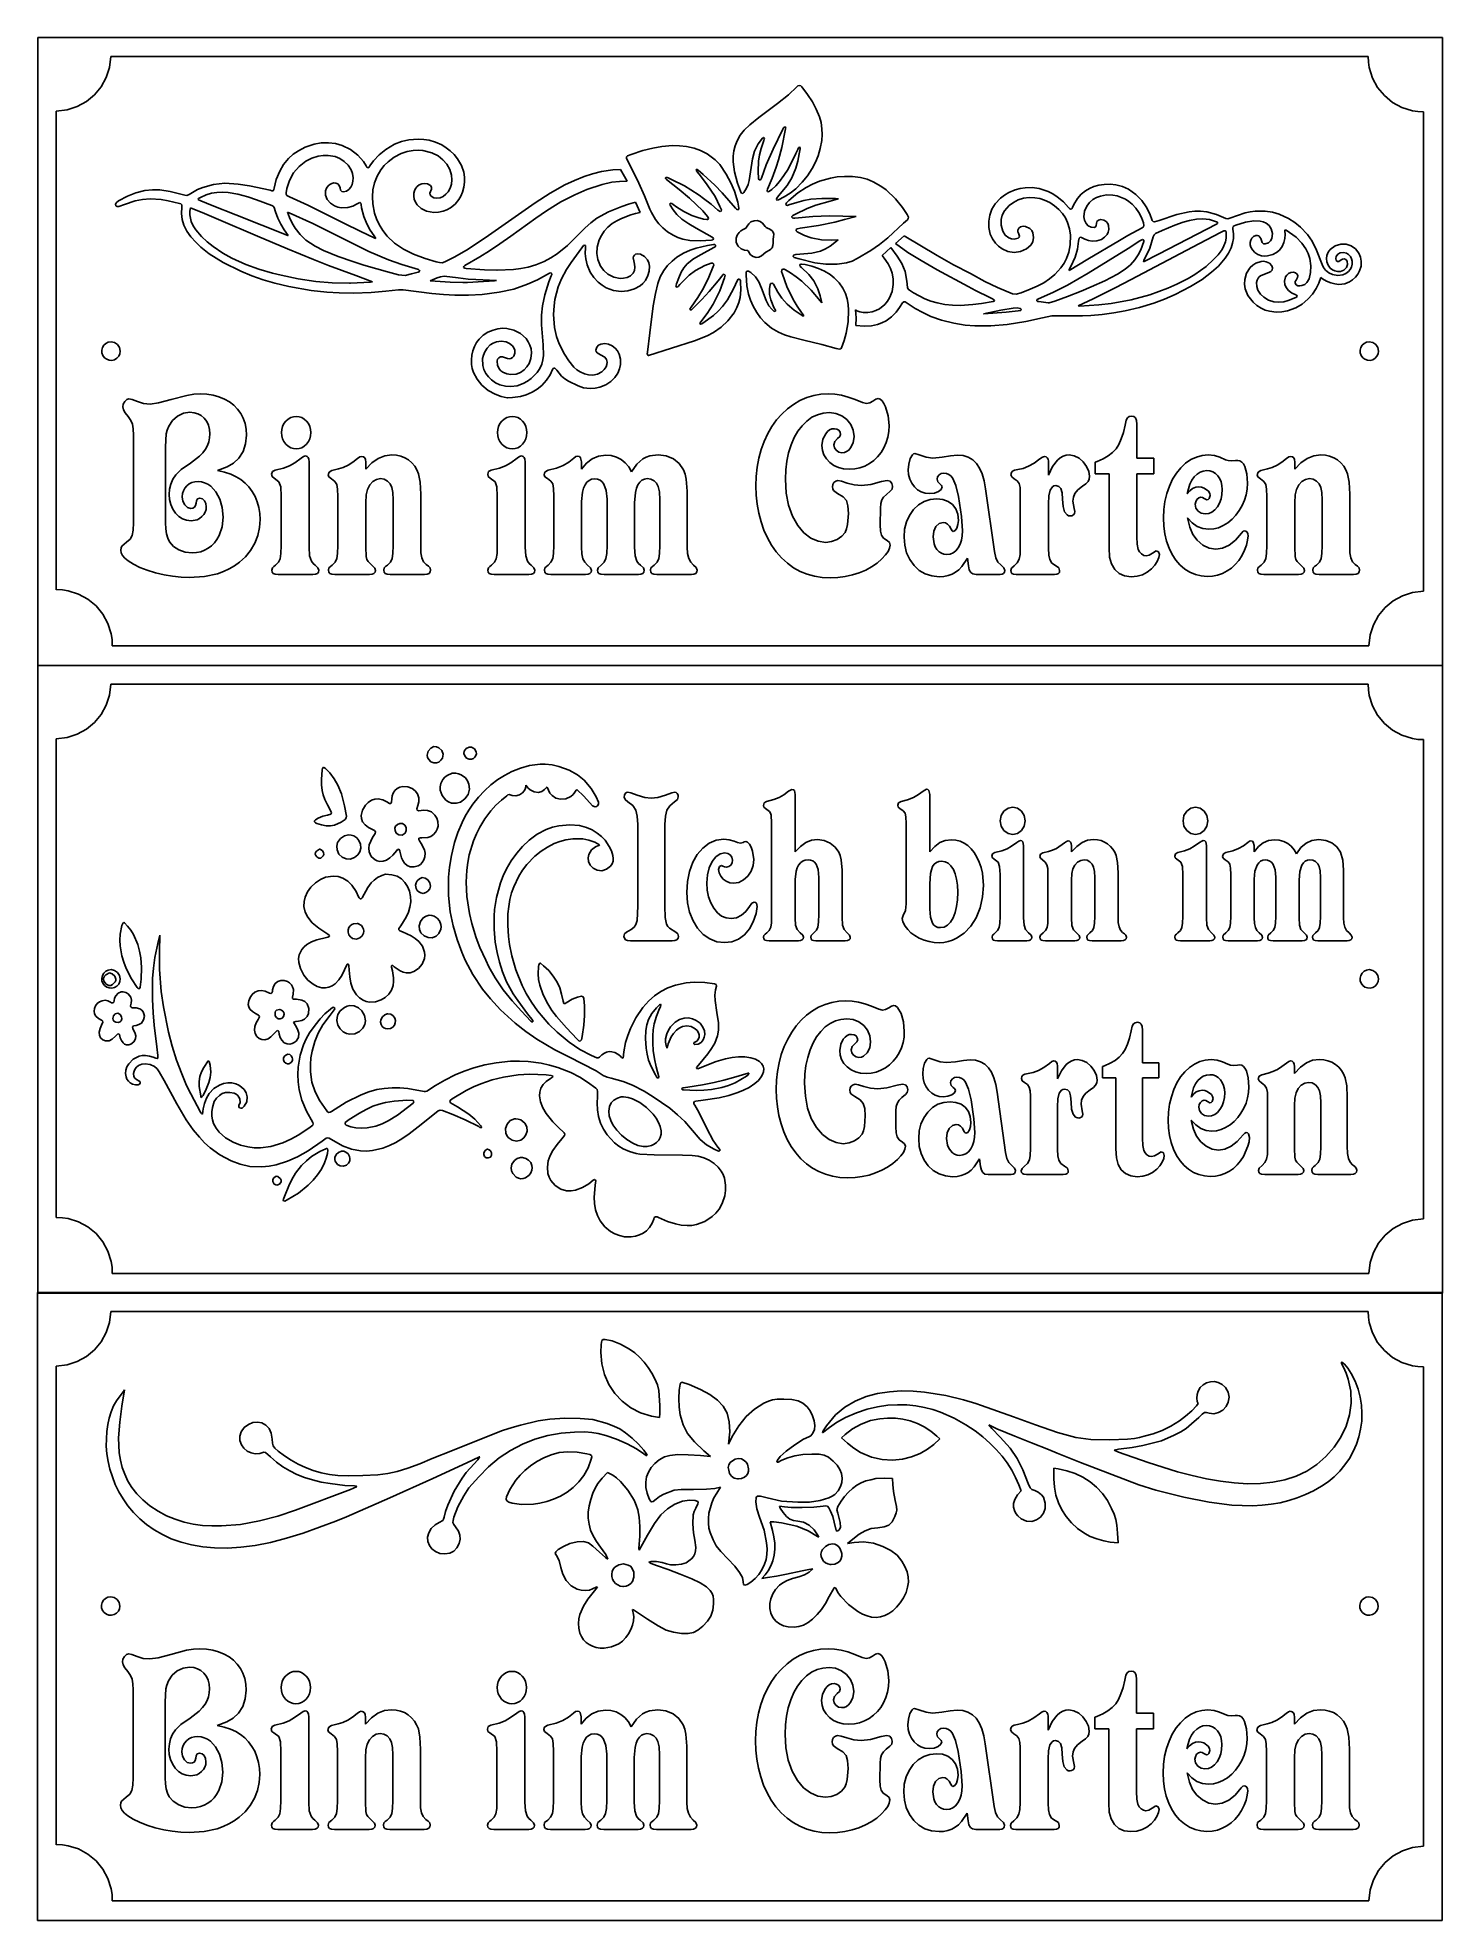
# Model space of a CAD drawing. Extents: x 0 to 380, y 0 to 510.
import ezdxf

# ---------------------------------------------------------------- set-up
doc = ezdxf.new("R2010")
doc.units = 0

msp = doc.modelspace()

# ---------------------------------------------------------------- linework, layer by layer
at = {"layer": 'Ebene 1'}
for p, q in [((0.2883, 509.6106), (380.28848, 509.6106)), ((0.2883, 339.76041), (0.2883, 509.6106)), ((380.28848, 509.6106), (380.28848, 339.76041)), ((19.976889, 504.52079), (19.640297, 501.561964)), ((360.19973, 504.52079), (19.976889, 504.52079)), ((360.277154, 502.98714), (360.19973, 504.52079)), ((19.640297, 501.561964), (18.758176, 498.806798)), ((360.504436, 501.497791), (360.277154, 502.98714)), ((361.378419, 498.682156), (360.504436, 501.497791)), ((15.585248, 494.135353), (13.408391, 492.333029)), ((17.387501, 496.312268), (15.585248, 494.135353)), ((18.758176, 498.806798), (17.387501, 496.312268)), ((362.76136, 496.1342), (361.378419, 498.682156)), ((364.592944, 493.91424), (362.76136, 496.1342)), ((8.158771, 490.08007), (5.199959, 489.74339)), ((5.199959, 489.74339), (5.199959, 360.227279)), ((10.913907, 490.962276), (8.158771, 490.08007)), ((13.408391, 492.333029), (10.913907, 490.962276)), ((366.812853, 492.082593), (364.592944, 493.91424)), ((369.36077, 490.699574), (366.812853, 492.082593)), ((372.176378, 489.825501), (369.36077, 490.699574)), ((373.665717, 489.598168), (372.176378, 489.825501)), ((375.19936, 489.52069), (373.665717, 489.598168)), ((375.19936, 359.826989), (375.19936, 489.52069)), ((36.356304, 411.733307), (40.606308, 412.830786)), ((40.606308, 412.830786), (42.472212, 413.105156)), ((42.472212, 413.105156), (44.165384, 413.196612)), ((44.165384, 413.196612), (45.973042, 413.109617)), ((45.973042, 413.109617), (47.668223, 412.848631)), ((47.668223, 412.848631), (49.250928, 412.413655)), ((208.296646, 412.208436), (210.196693, 412.777251)), ((210.196693, 412.777251), (212.152979, 413.11854)), ((212.152979, 413.11854), (214.165502, 413.232303)), ((214.165502, 413.232303), (215.904873, 413.136385)), ((215.904873, 413.136385), (217.684412, 412.848631)), ((217.684412, 412.848631), (219.50412, 412.369042)), ((23.244762, 409.698956), (23.38134, 410.439531)), ((23.413476, 408.922691), (23.244762, 409.698956)), ((23.38134, 410.439531), (23.791076, 411.162261)), ((23.919621, 408.092889), (23.413476, 408.922691)), ((23.791076, 411.162261), (24.345424, 411.697617)), ((24.658752, 407.129249), (23.919621, 408.092889)), ((24.345424, 411.697617), (24.915841, 411.876069)), ((24.915841, 411.876069), (25.815652, 411.697617)), ((25.815652, 411.697617), (27.229642, 411.126571)), ((27.229642, 411.126571), (28.876619, 410.644751)), ((28.876619, 410.644751), (30.603936, 410.484145)), ((30.603936, 410.484145), (32.94184, 410.796435)), ((32.94184, 410.796435), (36.356304, 411.733307)), ((39.626156, 407.985819), (38.027383, 407.23632)), ((41.401677, 408.235651), (39.626156, 407.985819)), ((42.524433, 408.135272), (41.401677, 408.235651)), ((43.546764, 407.834134), (42.524433, 408.135272)), ((44.468669, 407.332238), (43.546764, 407.834134)), ((49.250928, 412.413655), (50.721156, 411.804688)), ((50.721156, 411.804688), (52.070873, 411.039576)), ((52.070873, 411.039576), (53.25991, 410.136163)), ((53.25991, 410.136163), (54.288267, 409.09445)), ((54.288267, 409.09445), (55.155942, 407.914438)), ((55.155942, 407.914438), (55.830801, 406.609508)), ((200.154148, 406.16561), (201.560104, 407.764984)), ((201.560104, 407.764984), (203.078538, 409.172523)), ((203.078538, 409.172523), (204.709448, 410.388227)), ((204.709448, 410.388227), (206.452836, 411.412094)), ((206.452836, 411.412094), (208.296646, 412.208436)), ((211.18488, 407.593224), (209.700591, 406.879417)), ((212.769592, 408.021508), (211.18488, 407.593224)), ((214.454727, 408.16427), (212.769592, 408.021508)), ((216.190084, 407.950128), (214.454727, 408.16427)), ((217.796893, 407.307702), (216.190084, 407.950128)), ((219.50412, 412.369042), (221.363996, 411.697617)), ((221.363996, 411.697617), (223.428747, 410.894583)), ((223.428747, 410.894583), (224.481205, 410.626905)), ((224.481205, 410.626905), (225.332812, 410.787512)), ((225.332812, 410.787512), (226.216557, 411.269332)), ((226.216557, 411.269332), (226.979788, 411.77792)), ((226.979788, 411.77792), (227.598405, 411.947449)), ((227.598405, 411.947449), (228.144724, 411.795765)), ((228.144724, 411.795765), (228.691037, 411.340713)), ((228.691037, 411.340713), (229.189149, 410.644751)), ((229.189149, 410.644751), (229.655122, 409.698956)), ((229.655122, 409.698956), (230.329981, 407.307702)), ((25.405917, 406.049615), (24.658752, 407.129249)), ((25.847789, 405.023518), (25.405917, 406.049615)), ((26.064708, 403.7922), (25.847789, 405.023518)), ((26.137014, 402.096908), (26.064708, 403.7922)), ((35.215472, 403.417451), (34.974451, 402.38243)), ((35.681445, 404.523852), (35.215472, 403.417451)), ((36.701768, 406.058538), (35.681445, 404.523852)), ((38.027383, 407.23632), (36.701768, 406.058538)), ((45.290149, 406.629584), (44.468669, 407.332238)), ((45.950949, 405.737325), (45.290149, 406.629584)), ((46.422948, 404.737995), (45.950949, 405.737325)), ((46.706148, 403.631593), (46.422948, 404.737995)), ((46.800548, 402.41812), (46.706148, 403.631593)), ((55.830801, 406.609508), (56.312843, 405.193047)), ((56.312843, 405.193047), (56.602068, 403.665053)), ((56.602068, 403.665053), (56.698476, 402.025526)), ((66.178636, 402.739334), (66.252951, 403.615979)), ((66.252951, 401.862689), (66.178636, 402.739334)), ((66.252951, 403.615979), (66.475896, 404.425704)), ((66.475896, 404.425704), (66.84747, 405.16851)), ((66.84747, 405.16851), (67.367673, 405.844396)), ((67.367673, 405.844396), (68.000353, 406.406519)), ((68.000353, 406.406519), (68.677221, 406.808036)), ((68.677221, 406.808036), (69.398275, 407.048946)), ((69.398275, 407.048946), (70.163517, 407.129249)), ((70.163517, 407.129249), (70.952861, 407.048946)), ((70.952861, 407.048946), (71.681949, 406.808036)), ((71.681949, 406.808036), (72.350783, 406.406519)), ((72.350783, 406.406519), (72.959361, 405.844396)), ((72.959361, 405.844396), (73.465505, 405.16851)), ((73.465505, 405.16851), (73.827036, 404.425704)), ((73.827036, 404.425704), (74.043955, 403.615979)), ((74.043955, 403.615979), (74.116261, 402.739334)), ((74.116261, 402.739334), (74.043955, 401.862689)), ((74.116261, 402.739334), (74.116261, 402.739334)), ((124.634264, 402.739334), (124.708578, 403.615979)), ((124.708578, 401.862689), (124.634264, 402.739334)), ((124.708578, 403.615979), (124.931522, 404.425704)), ((124.931522, 404.425704), (125.303094, 405.16851)), ((125.303094, 405.16851), (125.823295, 405.844396)), ((125.823295, 405.844396), (126.455974, 406.406519)), ((126.455974, 406.406519), (127.132841, 406.808036)), ((127.132841, 406.808036), (127.853897, 407.048946)), ((127.853897, 407.048946), (128.61914, 407.129249)), ((128.61914, 407.129249), (129.408484, 407.048946)), ((129.408484, 407.048946), (130.137573, 406.808036)), ((130.137573, 406.808036), (130.806406, 406.406519)), ((130.806406, 406.406519), (131.414985, 405.844396)), ((131.414985, 405.844396), (131.921129, 405.16851)), ((131.921129, 405.16851), (132.282661, 404.425704)), ((132.282661, 404.425704), (132.49958, 403.615979)), ((132.49958, 403.615979), (132.571886, 402.739334)), ((132.571886, 402.739334), (132.49958, 401.862689)), ((132.571886, 402.739334), (132.571886, 402.739334)), ((196.803959, 400.377077), (197.776076, 402.462733)), ((197.776076, 402.462733), (198.892806, 404.392244)), ((198.892806, 404.392244), (200.154148, 406.16561)), ((205.922587, 403.123006), (204.930386, 401.389792)), ((207.051367, 404.61977), (205.922587, 403.123006)), ((208.316726, 405.880087), (207.051367, 404.61977)), ((209.700591, 406.879417), (208.316726, 405.880087)), ((212.679206, 400.999428), (213.426374, 402.453811)), ((213.426374, 402.453811), (213.934527, 403.047163)), ((213.934527, 403.047163), (214.494901, 403.470987)), ((214.494901, 403.470987), (215.107498, 403.72528)), ((215.107498, 403.72528), (215.772316, 403.810045)), ((215.772316, 403.810045), (216.431103, 403.702974)), ((216.431103, 403.702974), (216.993486, 403.38176)), ((216.993486, 403.38176), (217.355018, 402.873173)), ((217.355018, 402.873173), (217.475528, 402.275359)), ((219.154641, 406.290526), (217.796893, 407.307702)), ((220.207094, 404.952137), (219.154641, 406.290526)), ((220.881956, 403.363916), (220.207094, 404.952137)), ((221.10691, 401.668623), (220.881956, 403.363916)), ((230.498693, 403.038241), (230.23357, 401.508016)), ((230.329981, 407.307702), (230.587067, 404.630924)), ((230.587067, 404.630924), (230.498693, 403.038241)), ((293.413242, 401.017274), (293.975623, 402.754948)), ((293.975623, 402.754948), (294.441596, 404.773684)), ((294.441596, 404.773684), (294.738856, 406.076384)), ((294.738856, 406.076384), (295.052186, 406.772346)), ((295.052186, 406.772346), (295.510123, 407.093559)), ((295.510123, 407.093559), (296.176948, 407.20063)), ((296.176948, 407.20063), (296.81967, 407.075714)), ((296.81967, 407.075714), (297.26958, 406.700965)), ((297.26958, 406.700965), (297.510596, 406.049616)), ((297.510596, 406.049616), (297.590935, 405.023518)), ((297.590935, 405.023518), (297.590935, 395.815402)), ((26.137014, 378.32712), (26.137014, 402.096908)), ((34.974451, 402.38243), (34.81377, 398.920465)), ((34.81377, 398.920465), (34.81377, 398.099586)), ((34.81377, 398.920465), (34.81377, 398.920465)), ((34.81377, 398.099586), (34.81377, 378.32712)), ((44.880414, 397.312167), (45.579375, 398.242347)), ((45.579375, 398.242347), (46.113638, 399.212679)), ((46.113638, 399.212679), (46.495255, 400.232085)), ((46.495255, 400.232085), (46.724225, 401.300566)), ((46.724225, 401.300566), (46.800548, 402.41812)), ((55.766528, 397.635611), (54.649798, 395.84217)), ((56.465489, 399.73242), (55.766528, 397.635611)), ((56.698476, 402.025526), (56.465489, 399.73242)), ((66.475896, 401.052964), (66.252951, 401.862689)), ((66.84747, 400.310158), (66.475896, 401.052964)), ((67.367673, 399.634272), (66.84747, 400.310158)), ((68.000353, 399.072148), (67.367673, 399.634272)), ((68.677221, 398.670632), (68.000353, 399.072148)), ((69.398275, 398.429721), (68.677221, 398.670632)), ((70.163517, 398.349418), (69.398275, 398.429721)), ((70.952861, 398.429721), (70.163517, 398.349418)), ((71.681949, 398.670632), (70.952861, 398.429721)), ((72.350783, 399.072148), (71.681949, 398.670632)), ((72.959361, 399.634272), (72.350783, 399.072148)), ((73.465505, 400.310158), (72.959361, 399.634272)), ((73.827036, 401.052964), (73.465505, 400.310158)), ((74.043955, 401.862689), (73.827036, 401.052964)), ((124.931522, 401.052964), (124.708578, 401.862689)), ((125.303094, 400.310158), (124.931522, 401.052964)), ((125.823295, 399.634272), (125.303094, 400.310158)), ((126.455974, 399.072148), (125.823295, 399.634272)), ((127.132841, 398.670632), (126.455974, 399.072148)), ((127.853897, 398.429721), (127.132841, 398.670632)), ((128.61914, 398.349418), (127.853897, 398.429721)), ((129.408484, 398.429721), (128.61914, 398.349418)), ((130.137573, 398.670632), (129.408484, 398.429721)), ((130.806406, 399.072148), (130.137573, 398.670632)), ((131.414985, 399.634272), (130.806406, 399.072148)), ((131.921129, 400.310158), (131.414985, 399.634272)), ((132.282661, 401.052964), (131.921129, 400.310158)), ((132.49958, 401.862689), (132.282661, 401.052964)), ((195.329714, 395.795326), (195.976455, 398.135276)), ((195.976455, 398.135276), (196.803959, 400.377077)), ((204.074764, 399.42013), (203.399905, 397.298783)), ((204.930386, 401.389792), (204.074764, 399.42013)), ((212.43015, 399.277368), (212.679206, 400.999428)), ((212.560703, 397.930056), (212.43015, 399.277368)), ((212.952364, 396.707661), (212.560703, 397.930056)), ((215.892824, 400.365924), (215.643768, 399.42013)), ((215.643768, 399.42013), (215.804448, 398.626019)), ((215.804448, 398.626019), (216.286488, 397.956824)), ((216.639992, 401.133267), (215.892824, 400.365924)), ((216.286488, 397.956824), (216.993486, 397.475004)), ((217.266644, 401.722158), (216.639992, 401.133267)), ((216.993486, 397.475004), (217.829023, 397.314397)), ((217.475528, 402.275359), (217.266644, 401.722158)), ((217.829023, 397.314397), (218.493841, 397.394701)), ((218.493841, 397.394701), (219.106437, 397.635611)), ((219.106437, 397.635611), (219.666812, 398.037128)), ((219.666812, 398.037128), (220.174965, 398.599251)), ((220.174965, 398.599251), (220.873923, 399.991176)), ((220.873923, 399.991176), (221.10691, 401.668623)), ((228.399805, 397.365702), (227.493969, 396.234764)), ((229.17308, 398.634941), (228.399805, 397.365702)), ((229.791699, 400.04025), (229.17308, 398.634941)), ((230.23357, 401.508016), (229.791699, 400.04025)), ((289.902371, 396.457829), (291.065298, 397.367933)), ((291.065298, 397.367933), (291.999255, 398.385109)), ((291.999255, 398.385109), (292.754453, 399.56066)), ((292.754453, 399.56066), (293.413242, 401.017274)), ((37.577478, 391.318415), (39.063774, 392.754953)), ((39.063774, 392.754953), (41.530222, 394.494858)), ((41.530222, 394.494858), (43.972568, 396.377525)), ((43.972568, 396.377525), (44.880414, 397.312167)), ((51.452253, 393.495528), (48.889396, 392.460507)), ((48.889396, 392.460507), (50.767351, 392.027762)), ((48.889396, 392.460507), (48.889396, 392.460507)), ((53.163502, 394.459168), (51.452253, 393.495528)), ((54.649798, 395.84217), (53.163502, 394.459168)), ((63.752359, 392.183907), (64.475422, 392.567579)), ((64.475422, 392.567579), (66.684781, 393.138624)), ((66.684781, 393.138624), (68.363894, 393.781051)), ((68.363894, 393.781051), (69.76985, 394.60193)), ((69.76985, 394.60193), (71.481099, 395.851093)), ((71.481099, 395.851093), (72.13989, 396.279377)), ((72.13989, 396.279377), (72.637999, 396.422138)), ((72.637999, 396.422138), (73.087905, 396.32399)), ((73.087905, 396.32399), (73.409267, 396.029544)), ((73.409267, 396.029544), (73.602083, 395.538801)), ((73.602083, 395.538801), (73.666356, 394.851762)), ((73.666356, 394.851762), (73.666356, 371.724402)), ((79.057192, 392.050068), (79.804357, 392.460507)), ((79.804357, 392.460507), (81.60398, 392.924482)), ((81.60398, 392.924482), (82.891434, 393.314845)), ((82.891434, 393.314845), (84.182904, 393.91489)), ((84.182904, 393.91489), (85.478392, 394.724615)), ((85.478392, 394.724615), (86.777897, 395.744022)), ((86.777897, 395.744022), (87.372416, 396.172306)), ((87.372416, 396.172306), (87.870526, 396.315067)), ((87.870526, 396.315067), (88.348551, 396.216919)), ((88.348551, 396.216919), (88.689997, 395.922473)), ((88.689997, 395.922473), (88.894865, 395.43173)), ((88.894865, 395.43173), (88.963154, 394.74469)), ((88.963154, 394.74469), (88.963154, 392.817411)), ((88.963154, 394.74469), (88.963154, 394.74469)), ((88.963154, 392.817411), (90.658335, 394.557316)), ((90.658335, 394.557316), (92.337449, 395.779711)), ((92.337449, 395.779711), (94.11297, 396.502442)), ((94.11297, 396.502442), (96.033105, 396.743352)), ((96.033105, 396.743352), (97.266327, 396.656356)), ((97.266327, 396.656356), (98.427244, 396.39537)), ((98.427244, 396.39537), (99.515856, 395.960394)), ((99.515856, 395.960394), (100.532163, 395.351427)), ((100.532163, 395.351427), (101.452058, 394.568469)), ((101.452058, 394.568469), (102.219308, 393.682902)), ((102.219308, 393.682902), (102.833911, 392.694725)), ((102.833911, 392.694725), (103.295868, 391.603938)), ((122.207978, 392.183907), (122.931042, 392.567579)), ((122.931042, 392.567579), (125.140406, 393.138624)), ((125.140406, 393.138624), (126.819519, 393.781051)), ((126.819519, 393.781051), (128.225474, 394.60193)), ((128.225474, 394.60193), (129.936719, 395.851093)), ((129.936719, 395.851093), (130.595513, 396.279377)), ((130.595513, 396.279377), (131.09362, 396.422138)), ((131.09362, 396.422138), (131.543529, 396.32399)), ((131.543529, 396.32399), (131.864892, 396.029544)), ((131.864892, 396.029544), (132.05771, 395.538801)), ((132.05771, 395.538801), (132.121983, 394.851762)), ((132.121983, 394.851762), (132.121983, 371.724402)), ((137.536918, 392.157139), (138.356393, 392.567579)), ((138.356393, 392.567579), (140.581817, 393.156469)), ((140.581817, 393.156469), (142.373408, 393.852431)), ((142.373408, 393.852431), (143.907908, 394.717923)), ((143.907908, 394.717923), (145.297801, 395.815402)), ((145.297801, 395.815402), (145.860179, 396.243686)), ((145.860179, 396.243686), (146.326154, 396.386447)), ((146.326154, 396.386447), (146.792127, 396.279377)), ((146.792127, 396.279377), (147.097422, 395.958164)), ((147.097422, 395.958164), (147.354508, 394.816072)), ((147.354508, 394.816072), (147.354508, 392.817411)), ((147.354508, 394.816072), (147.354508, 394.816072)), ((147.354508, 392.817411), (148.704226, 394.488166)), ((148.704226, 394.488166), (150.246761, 395.681563)), ((150.246761, 395.681563), (151.982113, 396.397601)), ((151.982113, 396.397601), (153.910282, 396.636281)), ((153.910282, 396.636281), (155.396575, 396.511364)), ((155.396575, 396.511364), (156.834665, 396.136615)), ((156.834665, 396.136615), (158.104044, 395.467421)), ((158.104044, 395.467421), (159.212746, 394.60193)), ((159.212746, 394.60193), (160.136656, 393.486606)), ((160.136656, 393.486606), (160.85168, 392.139294)), ((160.85168, 392.139294), (162.321911, 394.19149)), ((162.321911, 394.19149), (163.96889, 395.63695)), ((163.96889, 395.63695), (164.864683, 396.121001)), ((164.864683, 396.121001), (165.848852, 396.466751)), ((165.848852, 396.466751), (168.082313, 396.743352)), ((168.082313, 396.743352), (170.275606, 396.475674)), ((170.275606, 396.475674), (172.227876, 395.67264)), ((172.227876, 395.67264), (173.810579, 394.369942)), ((173.810579, 394.369942), (174.959443, 392.67465)), ((174.959443, 392.67465), (175.395291, 391.499098)), ((194.590581, 390.8879), (194.867755, 393.379534)), ((194.867755, 393.379534), (195.329714, 395.795326)), ((202.628637, 392.64119), (202.532229, 390.104943)), ((202.917863, 395.039137), (202.628637, 392.64119)), ((203.399905, 397.298783), (202.917863, 395.039137)), ((213.605131, 395.610182), (212.952364, 396.707661)), ((214.519006, 394.637619), (213.605131, 395.610182)), ((215.633727, 393.841278), (214.519006, 394.637619)), ((216.889043, 393.272463), (215.633727, 393.841278)), ((218.284954, 392.931174), (216.889043, 393.272463)), ((219.821461, 392.817411), (218.284954, 392.931174)), ((221.283656, 392.915559), (219.821461, 392.817411)), ((222.681579, 393.210005), (221.283656, 392.915559)), ((224.015232, 393.700747), (222.681579, 393.210005)), ((225.284612, 394.387787), (224.015232, 393.700747)), ((226.455571, 395.242126), (225.284612, 394.387787)), ((227.493969, 396.234764), (226.455571, 395.242126)), ((235.761012, 392.67465), (235.897592, 394.236103)), ((235.865455, 391.371951), (235.761012, 392.67465)), ((235.897592, 394.236103), (236.307333, 395.708331)), ((236.307333, 395.708331), (236.893816, 396.725507)), ((236.893816, 396.725507), (237.217186, 396.979801)), ((237.217186, 396.979801), (237.560643, 397.064565)), ((237.560643, 397.064565), (238.749674, 396.707661)), ((238.749674, 396.707661), (240.661773, 396.065235)), ((240.661773, 396.065235), (242.413195, 395.851093)), ((242.413195, 395.851093), (244.951954, 396.100925)), ((244.951954, 396.100925), (247.201478, 396.493519)), ((247.201478, 396.493519), (249.097507, 396.671971)), ((249.097507, 396.671971), (250.648076, 396.53144)), ((250.648076, 396.53144), (252.021897, 396.109848)), ((252.021897, 396.109848), (253.21897, 395.407194)), ((253.21897, 395.407194), (254.239294, 394.423478)), ((254.239294, 394.423478), (255.080859, 393.163161)), ((255.080859, 393.163161), (255.773794, 391.595016)), ((263.663217, 391.95192), (263.976547, 392.317746)), ((263.976547, 392.317746), (264.530895, 392.567578)), ((264.530895, 392.567578), (265.422673, 392.74603)), ((265.422673, 392.74603), (266.868798, 393.073935)), ((266.868798, 393.073935), (268.347059, 393.665057)), ((268.347059, 393.665057), (269.857455, 394.519396)), ((269.857455, 394.519396), (271.399987, 395.63695)), ((271.399987, 395.63695), (272.115018, 396.145538)), ((272.115018, 396.145538), (272.653297, 396.315067)), ((272.653297, 396.315067), (273.063038, 396.225841)), ((273.063038, 396.225841), (273.392435, 395.958164)), ((273.392435, 395.958164), (273.609347, 395.538802)), ((273.609347, 395.538802), (273.681651, 394.994523)), ((273.681651, 394.994523), (273.681651, 391.247035)), ((273.681651, 394.994523), (273.681651, 394.994523)), ((273.681651, 391.247035), (274.782315, 393.540141)), ((274.782315, 393.540141), (276.15614, 395.280046)), ((276.15614, 395.280046), (276.909329, 395.904628)), ((276.909329, 395.904628), (277.690638, 396.350757)), ((277.690638, 396.350757), (278.500068, 396.618435)), ((278.500068, 396.618435), (279.337619, 396.707661)), ((279.337619, 396.707661), (280.671263, 396.493519)), ((280.671263, 396.493519), (281.972777, 395.851093)), ((281.972777, 395.851093), (283.097541, 394.842839)), ((283.097541, 394.842839), (284.029493, 393.602599)), ((284.029493, 393.602599), (284.632041, 392.26421)), ((284.632041, 392.26421), (284.832891, 390.961511)), ((286.343296, 394.780381), (286.889607, 394.958833)), ((286.343296, 391.603938), (286.343296, 394.780381)), ((286.889607, 394.958833), (288.510474, 395.654795)), ((288.510474, 395.654795), (289.902371, 396.457829)), ((297.590935, 395.815402), (302.21854, 395.815402)), ((302.21854, 395.815402), (302.21854, 391.603938)), ((308.324371, 391.809158), (309.489307, 393.243465)), ((309.489307, 393.243465), (310.798854, 394.459168)), ((310.798854, 394.459168), (312.228912, 395.442883)), ((312.228912, 395.442883), (313.723242, 396.145538)), ((313.723242, 396.145538), (315.281843, 396.56713)), ((315.587162, 392.355667), (314.719487, 392.041145)), ((315.281843, 396.56713), (316.904716, 396.707661)), ((316.51911, 392.460507), (315.587162, 392.355667)), ((317.39482, 392.371281), (316.51911, 392.460507)), ((316.904716, 396.707661), (318.591866, 396.547054)), ((318.190191, 392.103604), (317.39482, 392.371281)), ((318.591866, 396.547054), (320.118333, 396.065234)), ((320.118333, 396.065234), (321.59659, 395.422808)), ((321.59659, 395.422808), (322.35179, 395.15513)), ((322.35179, 395.15513), (323.267673, 395.065904)), ((323.267673, 395.065904), (324.296026, 395.172975)), ((324.296026, 395.172975), (324.970885, 395.208669)), ((324.970885, 395.208669), (325.509169, 395.103828)), ((325.509169, 395.103828), (325.999246, 394.789307)), ((325.999246, 394.789307), (326.441118, 394.265105)), ((326.441118, 394.265105), (326.834785, 393.531221)), ((326.834785, 393.531221), (327.365027, 391.577174)), ((330.426016, 392.050068), (331.173184, 392.460507)), ((331.173184, 392.460507), (332.972805, 392.924482)), ((332.972805, 392.924482), (334.260258, 393.314845)), ((334.260258, 393.314845), (335.551729, 393.91489)), ((335.551729, 393.91489), (336.847217, 394.724615)), ((336.847217, 394.724615), (338.146722, 395.744022)), ((338.146722, 395.744022), (338.74124, 396.172306)), ((338.74124, 396.172306), (339.239354, 396.315067)), ((339.239354, 396.315067), (339.717376, 396.216919)), ((339.717376, 396.216919), (340.058821, 395.922473)), ((340.058821, 395.922473), (340.263688, 395.43173)), ((340.263688, 395.43173), (340.331977, 394.74469)), ((340.331977, 394.74469), (340.331977, 392.817411)), ((340.331977, 394.74469), (340.331977, 394.74469)), ((340.331977, 392.817411), (342.027162, 394.557316)), ((342.027162, 394.557316), (343.706272, 395.779711)), ((343.706272, 395.779711), (345.481794, 396.502442)), ((345.481794, 396.502442), (347.401932, 396.743352)), ((347.401932, 396.743352), (348.635154, 396.656356)), ((348.635154, 396.656356), (349.796071, 396.39537)), ((349.796071, 396.39537), (350.884683, 395.960394)), ((350.884683, 395.960394), (351.90099, 395.351427)), ((351.90099, 395.351427), (352.820886, 394.568469)), ((352.820886, 394.568469), (353.588135, 393.682902)), ((353.588135, 393.682902), (354.202739, 392.694725)), ((354.202739, 392.694725), (354.664695, 391.603938)), ((35.80999, 386.03624), (35.920458, 387.477239)), ((35.920458, 387.477239), (36.251862, 388.837935)), ((36.251862, 388.837935), (36.804202, 390.118327)), ((36.804202, 390.118327), (37.577478, 391.318415)), ((40.031875, 387.729302), (39.650258, 387.026648)), ((40.566137, 388.356114), (40.031875, 387.729302)), ((41.214886, 388.85578), (40.566137, 388.356114)), ((41.939957, 389.212683), (41.214886, 388.85578)), ((42.741352, 389.426826), (41.939957, 389.212683)), ((43.61907, 389.498206), (42.741352, 389.426826)), ((44.518882, 389.417903), (43.61907, 389.498206)), ((45.386557, 389.176993), (44.518882, 389.417903)), ((46.222097, 388.775476), (45.386557, 389.176993)), ((47.0255, 388.213353), (46.222097, 388.775476)), ((48.415388, 386.72328), (47.0255, 388.213353)), ((50.767351, 392.027762), (52.448473, 391.479022)), ((52.448473, 391.479022), (53.93276, 390.814289)), ((53.93276, 390.814289), (55.220214, 390.033562)), ((55.220214, 390.033562), (56.361047, 389.107843)), ((56.361047, 389.107843), (57.373335, 388.043824)), ((57.373335, 388.043824), (58.257079, 386.841504)), ((63.511337, 391.461176), (63.752359, 392.183907)), ((63.688086, 390.890131), (63.511337, 391.461176)), ((64.218333, 390.461846), (63.688086, 390.890131)), ((65.503778, 389.462516), (64.218333, 390.461846)), ((65.98582, 388.106282), (65.503778, 389.462516)), ((66.114364, 385.572266), (65.98582, 388.106282)), ((78.808137, 391.318415), (79.057192, 392.050068)), ((79.025056, 390.756292), (78.808137, 391.318415)), ((79.675812, 390.212014), (79.025056, 390.756292)), ((80.599726, 389.516052), (79.675812, 390.212014)), ((81.121938, 388.713018), (80.599726, 389.516052)), ((81.362959, 387.4817), (81.121938, 388.713018)), ((81.443299, 385.429504), (81.362959, 387.4817)), ((89.445196, 387.392474), (89.083665, 385.875634)), ((90.071851, 388.570257), (89.445196, 387.392474)), ((90.923458, 389.533897), (90.071851, 388.570257)), ((91.903611, 390.09602), (90.923458, 389.533897)), ((92.980171, 390.283395), (91.903611, 390.09602)), ((94.000493, 390.122788), (92.980171, 390.283395)), ((94.876203, 389.640968), (94.000493, 390.122788)), ((95.583197, 388.882547), (94.876203, 389.640968)), ((96.033105, 387.89214), (95.583197, 388.882547)), ((96.298226, 386.526983), (96.033105, 387.89214)), ((103.295868, 391.603938), (103.705602, 389.355445)), ((103.705602, 389.355445), (103.842179, 386.107621)), ((121.966957, 391.461176), (122.207978, 392.183907)), ((122.143707, 390.890131), (121.966957, 391.461176)), ((122.673956, 390.461846), (122.143707, 390.890131)), ((123.959405, 389.462516), (122.673956, 390.461846)), ((124.441447, 388.106282), (123.959405, 389.462516)), ((124.569985, 385.572266), (124.441447, 388.106282)), ((137.26376, 391.354106), (137.33205, 391.804697)), ((137.456577, 390.81875), (137.26376, 391.354106)), ((137.33205, 391.804697), (137.536918, 392.157139)), ((138.131436, 390.283395), (137.456577, 390.81875)), ((139.095523, 389.6142), (138.131436, 390.283395)), ((139.609702, 388.89147), (139.095523, 389.6142)), ((139.802517, 387.624462), (139.609702, 388.89147)), ((139.866788, 385.536575), (139.802517, 387.624462)), ((147.910866, 387.706996), (147.619633, 386.651899)), ((148.318592, 388.605947), (147.910866, 387.706996)), ((148.826744, 389.308601), (148.318592, 388.605947)), ((149.419254, 389.810497), (148.826744, 389.308601)), ((150.096123, 390.111635), (149.419254, 389.810497)), ((150.857351, 390.212014), (150.096123, 390.111635)), ((151.680837, 390.125019), (150.857351, 390.212014)), ((152.383814, 389.864033), (151.680837, 390.125019)), ((152.966281, 389.429056), (152.383814, 389.864033)), ((153.42824, 388.820089), (152.966281, 389.429056)), ((154.054892, 387.089106), (153.42824, 388.820089)), ((162.225502, 387.675767), (161.94431, 386.562673)), ((162.619171, 388.605947), (162.225502, 387.675767)), ((163.103222, 389.33983), (162.619171, 388.605947)), ((163.687699, 389.864033), (163.103222, 389.33983)), ((164.372602, 390.178554), (163.687699, 389.864033)), ((165.15793, 390.283395), (164.372602, 390.178554)), ((166.130047, 390.140633), (165.15793, 390.283395)), ((166.989691, 389.712349), (166.130047, 390.140633)), ((167.67258, 389.025309), (166.989691, 389.712349)), ((168.114453, 388.177663), (167.67258, 389.025309)), ((168.45188, 386.741125), (168.114453, 388.177663)), ((175.395291, 391.499098), (175.706611, 390.149556)), ((175.706611, 390.149556), (175.955666, 386.9285)), ((194.498189, 388.320424), (194.590581, 390.8879)), ((194.588572, 385.826559), (194.498189, 388.320424)), ((202.532229, 390.104943), (202.741114, 386.404297)), ((215.258134, 388.070592), (215.362577, 388.721941)), ((215.338475, 387.526313), (215.258134, 388.070592)), ((215.579499, 387.106952), (215.338475, 387.526313)), ((215.362577, 388.721941), (215.675907, 389.248374)), ((215.675907, 389.248374), (216.165982, 389.623123)), ((216.165982, 389.623123), (216.7364, 389.748039)), ((216.7364, 389.748039), (217.700482, 389.587432)), ((217.700482, 389.587432), (219.24301, 389.105612)), ((219.24301, 389.105612), (221.10691, 388.623792)), ((221.10691, 388.623792), (223.099348, 388.463186)), ((223.099348, 388.463186), (225.654174, 388.721941)), ((225.654174, 388.721941), (228.56249, 389.498206)), ((228.56249, 389.498206), (230.105025, 389.81942)), ((230.105025, 389.81942), (230.876292, 389.605277)), ((230.876292, 389.605277), (231.358335, 388.998541)), ((231.390471, 387.44601), (230.908432, 386.857119)), ((231.358335, 388.998541), (231.551151, 388.213353)), ((231.551151, 388.213353), (231.390471, 387.44601)), ((236.178783, 390.176323), (235.865455, 391.371951)), ((236.700996, 389.087767), (236.178783, 390.176323)), ((237.432095, 388.106282), (236.700996, 389.087767)), ((238.317849, 387.294326), (237.432095, 388.106282)), ((239.304027, 386.714357), (238.317849, 387.294326)), ((243.706674, 390.774137), (243.570096, 390.140633)), ((243.570096, 390.140633), (243.762913, 389.444671)), ((244.116407, 391.318415), (243.706674, 390.774137)), ((243.762913, 389.444671), (244.341364, 388.85578)), ((244.694863, 387.392475), (243.92359, 386.821429)), ((244.686826, 391.666396), (244.116407, 391.318415)), ((244.341364, 388.85578), (244.799306, 388.436418)), ((245.369717, 391.78239), (244.686826, 391.666396)), ((244.951954, 388.034901), (244.694863, 387.392475)), ((244.799306, 388.436418), (244.951954, 388.034901)), ((246.114875, 391.693164), (245.369717, 391.78239)), ((246.775674, 391.425486), (246.114875, 391.693164)), ((247.352115, 390.979357), (246.775674, 391.425486)), ((247.844197, 390.354775), (247.352115, 390.979357)), ((248.655637, 388.427495), (247.844197, 390.354775)), ((249.354603, 385.429504), (248.655637, 388.427495)), ((255.773794, 391.595016), (256.318099, 389.71904)), ((256.318099, 389.71904), (256.713774, 387.535236)), ((256.713774, 387.535236), (259.091846, 370.58231)), ((263.558774, 391.354106), (263.663217, 391.95192)), ((263.775693, 390.774137), (263.558774, 391.354106)), ((264.42645, 390.247704), (263.775693, 390.774137)), ((265.253956, 389.676658), (264.42645, 390.247704)), ((265.744028, 388.962851), (265.253956, 389.676658)), ((266.009156, 387.918907), (265.744028, 388.962851)), ((266.097532, 386.500215), (266.009156, 387.918907)), ((274.163693, 387.214023), (273.802161, 385.661491)), ((274.782315, 388.097359), (274.163693, 387.214023)), ((275.194062, 388.318193), (274.782315, 388.097359)), ((275.674098, 388.391805), (275.194062, 388.318193)), ((276.501602, 388.195508), (275.674098, 388.391805)), ((277.055946, 387.606617), (276.501602, 388.195508)), ((277.377297, 386.473447), (277.055946, 387.606617)), ((281.675514, 387.231868), (280.880145, 386.286073)), ((282.904722, 388.213353), (281.675514, 387.231868)), ((283.796505, 388.882547), (282.904722, 388.213353)), ((284.415127, 389.533897), (283.796505, 388.882547)), ((284.72845, 390.176323), (284.415127, 389.533897)), ((284.832891, 390.961511), (284.72845, 390.176323)), ((290.103216, 391.603938), (286.343296, 391.603938)), ((290.103216, 371.58164), (290.103216, 391.603938)), ((302.21854, 391.603938), (297.590935, 391.603938)), ((297.590935, 391.603938), (297.590935, 374.579631)), ((305.725358, 386.259305), (306.428335, 388.284734)), ((306.428335, 388.284734), (307.304047, 390.156248)), ((307.304047, 390.156248), (308.324371, 391.809158)), ((311.580192, 387.544159), (311.280924, 386.143312)), ((311.995953, 388.784399), (311.580192, 387.544159)), ((311.97185, 386.986497), (312.727049, 387.588772)), ((312.528207, 389.864033), (311.995953, 388.784399)), ((313.176954, 390.78306), (312.528207, 389.864033)), ((312.727049, 387.588772), (313.54652, 387.950137)), ((313.916084, 391.516943), (313.176954, 390.78306)), ((313.54652, 387.950137), (314.430264, 388.070592)), ((314.719487, 392.041145), (313.916084, 391.516943)), ((314.430264, 388.070592), (315.13726, 387.990288)), ((315.13726, 387.990288), (315.844251, 387.749378)), ((315.844251, 387.749378), (317.001152, 386.857119)), ((318.905221, 391.657474), (318.190191, 392.103604)), ((319.539911, 391.032893), (318.905221, 391.657474)), ((320.060112, 390.26778), (319.539911, 391.032893)), ((320.431685, 389.400058), (320.060112, 390.26778)), ((320.654628, 388.429726), (320.431685, 389.400058)), ((320.646594, 386.020626), (320.728942, 387.356784)), ((320.728942, 387.356784), (320.654628, 388.429726)), ((327.451392, 387.486165), (327.180245, 385.947018)), ((327.365027, 391.577174), (327.541774, 389.069925)), ((327.541774, 389.069925), (327.451392, 387.486165)), ((330.17696, 391.318415), (330.426016, 392.050068)), ((330.393879, 390.756292), (330.17696, 391.318415)), ((331.044636, 390.212014), (330.393879, 390.756292)), ((331.968549, 389.516052), (331.044636, 390.212014)), ((332.490763, 388.713018), (331.968549, 389.516052)), ((332.731786, 387.4817), (332.490763, 388.713018)), ((332.812128, 385.429504), (332.731786, 387.4817)), ((340.814019, 387.392474), (340.452487, 385.875634)), ((341.440676, 388.570257), (340.814019, 387.392474)), ((342.292285, 389.533897), (341.440676, 388.570257)), ((343.272434, 390.09602), (342.292285, 389.533897)), ((344.348992, 390.283395), (343.272434, 390.09602)), ((345.369318, 390.122788), (344.348992, 390.283395)), ((346.245031, 389.640968), (345.369318, 390.122788)), ((346.952025, 388.882547), (346.245031, 389.640968)), ((347.401932, 387.89214), (346.952025, 388.882547)), ((347.667053, 386.526983), (347.401932, 387.89214)), ((354.664695, 391.603938), (355.074429, 389.355445)), ((355.074429, 389.355445), (355.211007, 386.107621)), ((35.916441, 384.608626), (35.80999, 386.03624)), ((36.235794, 383.288082), (35.916441, 384.608626)), ((36.768048, 382.074609), (36.235794, 383.288082)), ((37.513205, 380.968208), (36.768048, 382.074609)), ((39.421288, 386.248152), (39.344965, 385.393814)), ((39.344965, 385.393814), (39.51368, 384.224954)), ((39.650258, 387.026648), (39.421288, 386.248152)), ((39.51368, 384.224954), (40.019823, 383.216701)), ((40.019823, 383.216701), (40.758955, 382.493971)), ((40.758955, 382.493971), (41.62663, 382.253061)), ((41.62663, 382.253061), (42.187004, 382.340056)), ((42.187004, 382.340056), (42.614816, 382.601042)), ((42.614816, 382.601042), (42.910067, 383.036019)), ((42.910067, 383.036019), (43.072756, 383.644986)), ((43.072756, 383.644986), (43.169164, 384.251722)), ((43.169164, 384.251722), (43.450356, 384.813845)), ((43.450356, 384.813845), (44.101112, 385.00122)), ((44.101112, 385.00122), (44.784005, 384.83169)), ((44.784005, 384.83169), (45.354421, 384.323103)), ((45.354421, 384.323103), (45.715953, 383.573605)), ((45.715953, 383.573605), (45.836463, 382.681346)), ((45.836463, 382.681346), (45.762149, 381.925156)), ((49.499982, 384.751387), (48.415388, 386.72328)), ((50.150739, 382.440436), (49.499982, 384.751387)), ((50.367658, 379.861806), (50.150739, 382.440436)), ((58.257079, 386.841504), (59.012278, 385.500885)), ((59.012278, 385.500885), (59.616839, 384.013043)), ((59.616839, 384.013043), (60.048668, 382.476126)), ((60.048668, 382.476126), (60.307766, 380.890135)), ((66.114364, 372.973565), (66.114364, 385.572266)), ((81.443299, 372.866494), (81.443299, 385.429504)), ((89.083665, 385.875634), (88.963154, 383.752057)), ((88.963154, 383.752057), (88.963154, 371.724402)), ((96.386599, 384.572935), (96.298226, 386.526983)), ((96.386599, 372.866494), (96.386599, 384.572935)), ((103.842179, 386.107621), (103.842179, 372.331138)), ((124.569985, 372.973565), (124.569985, 385.572266)), ((139.866788, 372.866494), (139.866788, 385.536575)), ((147.619633, 386.651899), (147.386647, 384.07327)), ((147.386647, 384.07327), (147.386647, 371.724402)), ((154.263776, 384.751387), (154.054892, 387.089106)), ((154.263776, 372.973565), (154.263776, 384.751387)), ((161.94431, 386.562673), (161.719356, 383.787747)), ((161.719356, 383.787747), (161.719356, 371.724402)), ((168.564356, 384.572935), (168.45188, 386.741125)), ((168.564356, 372.866494), (168.564356, 384.572935)), ((175.955666, 386.9285), (175.955666, 386.107621)), ((175.955666, 386.107621), (175.955666, 371.724402)), ((194.859721, 383.377308), (194.588572, 385.826559)), ((195.311635, 380.972669), (194.859721, 383.377308)), ((202.741114, 386.404297), (203.367768, 383.082862)), ((203.367768, 383.082862), (204.412192, 380.140637)), ((216.639992, 386.286073), (215.579499, 387.106952)), ((218.190557, 385.358123), (216.639992, 386.286073)), ((219.050193, 384.358793), (218.190557, 385.358123)), ((219.459934, 382.966869), (219.050193, 384.358793)), ((219.596514, 380.861137), (219.459934, 382.966869)), ((228.241163, 382.288752), (228.208995, 377.791765)), ((228.337543, 383.546837), (228.241135, 382.288752)), ((228.241135, 382.288752), (228.241163, 382.288752)), ((228.626768, 384.537245), (228.337543, 383.546837)), ((229.116843, 385.322433), (228.626768, 384.537245)), ((229.880078, 386.03624), (229.116843, 385.322433)), ((230.908432, 386.857119), (229.880078, 386.03624)), ((237.175009, 381.896157), (238.534768, 383.192164)), ((238.534768, 383.192164), (240.043158, 384.117883)), ((240.39063, 386.366376), (239.304027, 386.714357)), ((240.043158, 384.117883), (241.700177, 384.673314)), ((241.577658, 386.250383), (240.39063, 386.366376)), ((242.839, 386.393144), (241.577658, 386.250383)), ((241.700177, 384.673314), (243.505827, 384.858458)), ((243.92359, 386.821429), (242.839, 386.393144)), ((243.505827, 384.858458), (245.104596, 384.680006)), ((245.104596, 384.680006), (246.558758, 384.144651)), ((246.558758, 384.144651), (247.747794, 383.279159)), ((247.747794, 383.279159), (248.615465, 382.1103)), ((248.615465, 382.1103), (249.145714, 380.673762)), ((250.17407, 380.031336), (249.354603, 385.429504)), ((266.097532, 371.653021), (266.097532, 386.500215)), ((273.802161, 385.661491), (273.681651, 383.430843)), ((273.681651, 383.430843), (273.681651, 372.116996)), ((277.505859, 384.715697), (277.377297, 386.473447)), ((277.652477, 382.732651), (277.505859, 384.715697)), ((278.060202, 381.316189), (277.652477, 382.732651)), ((280.446314, 385.31351), (280.301703, 384.180341)), ((280.301703, 384.180341), (280.655198, 382.253061)), ((280.880145, 386.286073), (280.446314, 385.31351)), ((280.655198, 382.253061), (280.848015, 381.360802)), ((304.921956, 381.94077), (305.223231, 384.144651)), ((305.223231, 384.144651), (305.725358, 386.259305)), ((311.280924, 386.143312), (311.97185, 386.986497)), ((311.280924, 386.143312), (311.280924, 386.143312)), ((313.546518, 384.046502), (313.43404, 383.359463)), ((313.43404, 383.359463), (313.626857, 382.342287)), ((313.883952, 384.680006), (313.546518, 384.046502)), ((313.626857, 382.342287), (314.205308, 381.503563)), ((314.36599, 385.108291), (313.883952, 384.680006)), ((314.976575, 385.251052), (314.36599, 385.108291)), ((315.426485, 385.161826), (314.976575, 385.251052)), ((315.87639, 384.894149), (315.426485, 385.161826)), ((316.55125, 384.572935), (315.87639, 384.894149)), ((316.888677, 384.662161), (316.55125, 384.572935)), ((317.193969, 384.929839), (316.888677, 384.662161)), ((317.001152, 386.857119), (317.338587, 386.27715)), ((317.451065, 385.750717), (317.193969, 384.929839)), ((317.338587, 386.27715), (317.451065, 385.750717)), ((318.700351, 381.838161), (319.411364, 382.681346)), ((319.411364, 382.681346), (319.987804, 383.682907)), ((319.987804, 383.682907), (320.399548, 384.796)), ((320.399548, 384.796), (320.646594, 386.020626)), ((326.095657, 383.002562), (325.300286, 381.641867)), ((326.728333, 384.452483), (326.095657, 383.002562)), ((327.180245, 385.947018), (326.728333, 384.452483)), ((332.812128, 372.866494), (332.812128, 385.429504)), ((340.452487, 385.875634), (340.331977, 383.752057)), ((340.331977, 383.752057), (340.331977, 371.724402)), ((347.755427, 384.572935), (347.667053, 386.526983)), ((347.755427, 372.866494), (347.755427, 384.572935)), ((355.211007, 386.107621), (355.211007, 372.331138)), ((26.04864, 376.310614), (26.137014, 378.32712)), ((34.81377, 378.32712), (34.880051, 376.723284)), ((38.402974, 380.062565), (37.513205, 380.968208)), ((39.401203, 379.415677), (38.402974, 380.062565)), ((40.507891, 379.027544), (39.401203, 379.415677)), ((41.723039, 378.898166), (40.507891, 379.027544)), ((43.321811, 379.174767), (41.723039, 378.898166)), ((44.018764, 379.520517), (43.321811, 379.174767)), ((44.647427, 380.004568), (44.018764, 379.520517)), ((45.16763, 380.586767), (44.647427, 380.004568)), ((45.539204, 381.226963), (45.16763, 380.586767)), ((45.762149, 381.925156), (45.539204, 381.226963)), ((49.307166, 374.865154), (50.102535, 377.220719)), ((50.102535, 377.220719), (50.367658, 379.861806)), ((60.233451, 377.069035), (59.751409, 374.865154)), ((60.394132, 379.25507), (60.233451, 377.069035)), ((60.307766, 380.890135), (60.394132, 379.25507)), ((195.944316, 378.612643), (195.311635, 380.972669)), ((196.719601, 376.36415), (195.944316, 378.612643)), ((204.412192, 380.140637), (205.874385, 377.577623)), ((205.874385, 377.577623), (207.553496, 375.650343)), ((219.090368, 376.692055), (219.37156, 377.854223)), ((219.37156, 377.854223), (219.596514, 380.861137)), ((228.208995, 377.791765), (228.297369, 376.105395)), ((234.794923, 376.622905), (235.27094, 378.576953)), ((235.27094, 378.576953), (236.064302, 380.334704)), ((236.064302, 380.334704), (237.175009, 381.896157)), ((243.248731, 377.36348), (242.670281, 376.096472)), ((244.100342, 378.166514), (243.248731, 377.36348)), ((245.1769, 378.434191), (244.100342, 378.166514)), ((245.831675, 378.318198), (245.1769, 378.434191)), ((246.414143, 377.970217), (245.831675, 378.318198)), ((246.924303, 377.390248), (246.414143, 377.970217)), ((247.362155, 376.578292), (246.924303, 377.390248)), ((249.226055, 377.854223), (248.93683, 376.899506)), ((249.145714, 380.673762), (249.322463, 379.005237)), ((249.322463, 379.005237), (249.226055, 377.854223)), ((250.447225, 376.185698), (250.17407, 380.031336)), ((278.729035, 380.466312), (278.060202, 381.316189)), ((279.161366, 380.253843), (278.729035, 380.466312)), ((279.658974, 380.18302), (279.161366, 380.253843)), ((280.068712, 380.263323), (279.658974, 380.18302)), ((280.462381, 380.504233), (280.068712, 380.263323)), ((280.751606, 380.878982), (280.462381, 380.504233)), ((280.848015, 381.360802), (280.751606, 380.878982)), ((304.82153, 379.647664), (304.921956, 381.94077)), ((304.917939, 377.437092), (304.82153, 379.647664)), ((305.207164, 375.338052), (304.917939, 377.437092)), ((312.596465, 378.304817), (311.345165, 379.647667)), ((311.345165, 379.647667), (311.345165, 379.647664)), ((311.345165, 379.647664), (311.979857, 377.12257)), ((311.979857, 377.12257), (312.791292, 375.186368)), ((313.972293, 377.345638), (312.596465, 378.304817)), ((315.472649, 376.770131), (313.972293, 377.345638)), ((314.205308, 381.503563), (315.072984, 380.94144)), ((315.072984, 380.94144), (316.133476, 380.754066)), ((316.133476, 380.754066), (317.061408, 380.874521)), ((317.061408, 380.874521), (317.917033, 381.235886)), ((317.917033, 381.235886), (318.700351, 381.838161)), ((319.732697, 377.024425), (318.431183, 376.689828)), ((321.002076, 377.582087), (319.732697, 377.024425)), ((322.239319, 378.362814), (321.002076, 377.582087)), ((323.372117, 379.321993), (322.239319, 378.362814)), ((324.39244, 380.41501), (323.372117, 379.321993)), ((325.300286, 381.641867), (324.39244, 380.41501)), ((22.770754, 371.554873), (22.987673, 372.045615)), ((22.987673, 372.045615), (24.273118, 373.116326)), ((24.273118, 373.116326), (25.2131, 373.91936)), ((25.2131, 373.91936), (25.783517, 374.900845)), ((25.783517, 374.900845), (26.04864, 376.310614)), ((34.880051, 376.723284), (35.078893, 375.338052)), ((35.078893, 375.338052), (35.410297, 374.171423)), ((35.410297, 374.171423), (35.874262, 373.223397)), ((35.874262, 373.223397), (36.950823, 371.974234)), ((36.950823, 371.974234), (38.445153, 371.010594)), ((46.350642, 371.438879), (47.246437, 372.094689)), ((47.246437, 372.094689), (48.037789, 372.884339)), ((48.037789, 372.884339), (48.724699, 373.807827)), ((48.724699, 373.807827), (49.307166, 374.865154)), ((58.931938, 372.812958), (57.823241, 370.867833)), ((59.751409, 374.865154), (58.931938, 372.812958)), ((66.042058, 370.029109), (66.114364, 372.188377)), ((66.114364, 372.188377), (66.114364, 372.973565)), ((81.370993, 370.020187), (81.443299, 372.188377)), ((81.443299, 372.188377), (81.443299, 372.866494)), ((96.314293, 370.055877), (96.386599, 372.188377)), ((96.386599, 372.188377), (96.386599, 372.866494)), ((103.842179, 372.331138), (103.922521, 370.243252)), ((124.497679, 370.029109), (124.569985, 372.188377)), ((124.569985, 372.188377), (124.569985, 372.973565)), ((139.794482, 370.055877), (139.866788, 372.188377)), ((139.866788, 372.188377), (139.866788, 372.866494)), ((154.19147, 370.055877), (154.263776, 372.188377)), ((154.263776, 372.188377), (154.263776, 372.973565)), ((168.492049, 370.055877), (168.564356, 372.188377)), ((168.564356, 372.188377), (168.564356, 372.866494)), ((197.6636, 374.258418), (196.719601, 376.36415)), ((198.776313, 372.295448), (197.6636, 374.258418)), ((200.057739, 370.475239), (198.776313, 372.295448)), ((207.553496, 375.650343), (209.441498, 374.222728)), ((209.441498, 374.222728), (211.433936, 373.339391)), ((211.433936, 373.339391), (213.426374, 373.044946)), ((213.426374, 373.044946), (215.041217, 373.241243)), ((215.041217, 373.241243), (216.543583, 373.830134)), ((216.543583, 373.830134), (217.82099, 374.686703)), ((217.82099, 374.686703), (218.696699, 375.757414)), ((218.696699, 375.757414), (219.090368, 376.692055)), ((228.297369, 376.105395), (228.56249, 374.972226)), ((228.56249, 374.972226), (229.108808, 374.16027)), ((229.108808, 374.16027), (230.040756, 373.50892)), ((230.040756, 373.50892), (230.667408, 373.000333)), ((230.667408, 373.000333), (230.876292, 372.331138)), ((230.876292, 372.331138), (230.735697, 371.508029)), ((234.63625, 374.47256), (234.794923, 376.622905)), ((234.804965, 372.266449), (234.63625, 374.47256)), ((235.311109, 370.252174), (234.804965, 372.266449)), ((242.670281, 376.096472), (242.477464, 374.508251)), ((242.477464, 374.508251), (242.742587, 372.616661)), ((242.742587, 372.616661), (243.073991, 371.804705)), ((247.65138, 376.150008), (247.362155, 376.578292)), ((247.940606, 376.007246), (247.65138, 376.150008)), ((248.478887, 376.230311), (247.940606, 376.007246)), ((248.93683, 376.899506), (248.478887, 376.230311)), ((249.258194, 371.58164), (249.778395, 372.538588)), ((249.778395, 372.538588), (250.149968, 373.624914)), ((250.149968, 373.624914), (250.372911, 374.840617)), ((250.372911, 374.840617), (250.447225, 376.185698)), ((273.681651, 372.116996), (273.681651, 371.438879)), ((297.590935, 374.579631), (297.679311, 372.54528)), ((297.679311, 372.54528), (297.944439, 371.153356)), ((305.689206, 373.350544), (305.207164, 375.338052)), ((306.364065, 371.474569), (305.689206, 373.350544)), ((312.791292, 375.186368), (313.972298, 373.598146)), ((313.972298, 373.598146), (315.522868, 372.331138)), ((317.097532, 376.578295), (315.472649, 376.770131)), ((315.522868, 372.331138), (317.22608, 371.501337)), ((318.431183, 376.689828), (317.097532, 376.578295)), ((320.813278, 371.496876), (322.576746, 372.313293)), ((322.576746, 372.313293), (324.283977, 373.673988)), ((324.283977, 373.673988), (325.93497, 375.578962)), ((325.93497, 375.578962), (326.384878, 376.034014)), ((326.384878, 376.034014), (326.770516, 376.185698)), ((327.276658, 372.313293), (326.744404, 370.92583)), ((326.770516, 376.185698), (327.14811, 376.08755)), ((327.14811, 376.08755), (327.445366, 375.793104)), ((327.59601, 373.602608), (327.276658, 372.313293)), ((327.445366, 375.793104), (327.638187, 375.346974)), ((327.702461, 374.793774), (327.59601, 373.602608)), ((327.638187, 375.346974), (327.702461, 374.793774)), ((332.739821, 370.020187), (332.812128, 372.188377)), ((332.812128, 372.188377), (332.812128, 372.866494)), ((347.683121, 370.055877), (347.755427, 372.188377)), ((347.755427, 372.188377), (347.755427, 372.866494)), ((355.211007, 372.331138), (355.291348, 370.243252)), ((22.698448, 370.939214), (22.770754, 371.554873)), ((22.820967, 370.225406), (22.698448, 370.939214)), ((23.188524, 369.511599), (22.820967, 370.225406)), ((23.801119, 368.797792), (23.188524, 369.511599)), ((24.658752, 368.083984), (23.801119, 368.797792)), ((26.135006, 367.144881), (24.658752, 368.083984)), ((27.864331, 366.290543), (26.135006, 367.144881)), ((38.445153, 371.010594), (40.100164, 370.421703)), ((40.100164, 370.421703), (41.980128, 370.225406)), ((41.980128, 370.225406), (43.193267, 370.301248)), ((43.193267, 370.301248), (44.326066, 370.528774)), ((44.326066, 370.528774), (45.378524, 370.907985)), ((45.378524, 370.907985), (46.350642, 371.438879)), ((54.834581, 367.6557), (53.472812, 366.685368)), ((56.449422, 369.13685), (54.834581, 367.6557)), ((57.823241, 370.867833), (56.449422, 369.13685)), ((64.089788, 366.549298), (64.539694, 366.906201)), ((64.539694, 366.906201), (65.327029, 367.673545)), ((65.327029, 367.673545), (65.825139, 368.61934)), ((65.825139, 368.61934), (66.042058, 370.029109)), ((73.666356, 371.724402), (73.794901, 369.404528)), ((73.794901, 369.404528), (74.276942, 367.976913)), ((74.276942, 367.976913), (74.718814, 367.361254)), ((74.718814, 367.361254), (75.273163, 366.870512)), ((75.273163, 366.870512), (76.044429, 366.156704)), ((79.033089, 366.192394), (79.868629, 366.906201)), ((79.868629, 366.906201), (80.672032, 367.718158)), ((80.672032, 367.718158), (81.154074, 368.65503)), ((81.154074, 368.65503), (81.370993, 370.020187)), ((88.963154, 371.724402), (89.091699, 369.226076)), ((89.091699, 369.226076), (89.308618, 368.431965)), ((89.308618, 368.431965), (89.638013, 367.834151)), ((89.638013, 367.834151), (90.923458, 366.584988)), ((94.362025, 366.549298), (94.844067, 366.906201)), ((94.844067, 366.906201), (95.639435, 367.718158)), ((95.639435, 367.718158), (96.097374, 368.65503)), ((96.097374, 368.65503), (96.314293, 370.055877)), ((103.922521, 370.243252), (104.163544, 368.833482)), ((104.163544, 368.833482), (104.629517, 367.816307)), ((104.629517, 367.816307), (105.320445, 367.048963)), ((105.320445, 367.048963), (105.963165, 366.584988)), ((122.545408, 366.549298), (122.99532, 366.906201)), ((122.99532, 366.906201), (123.782653, 367.673545)), ((123.782653, 367.673545), (124.28076, 368.61934)), ((124.28076, 368.61934), (124.497679, 370.029109)), ((132.121983, 371.724402), (132.250521, 369.404528)), ((132.250521, 369.404528), (132.732564, 367.976913)), ((132.732564, 367.976913), (133.174436, 367.361254)), ((133.174436, 367.361254), (133.728787, 366.870512)), ((133.728787, 366.870512), (134.500053, 366.156704)), ((137.456577, 366.192394), (138.292123, 366.906201)), ((138.292123, 366.906201), (139.095526, 367.718158)), ((139.095526, 367.718158), (139.577563, 368.65503)), ((139.577563, 368.65503), (139.794482, 370.055877)), ((147.386647, 371.724402), (147.475021, 369.930961)), ((147.475021, 369.930961), (147.740141, 368.61934)), ((147.740141, 368.61934), (148.214151, 367.682467)), ((148.214151, 367.682467), (148.993451, 366.870512)), ((148.993451, 366.870512), (149.788821, 366.147781)), ((151.853565, 366.192394), (152.689111, 366.906201)), ((152.689111, 366.906201), (153.492513, 367.718158)), ((153.492513, 367.718158), (153.974551, 368.65503)), ((153.974551, 368.65503), (154.19147, 370.055877)), ((161.719356, 371.724402), (161.847904, 369.404528)), ((161.847904, 369.404528), (162.329946, 367.976913)), ((162.329946, 367.976913), (162.771819, 367.361254)), ((162.771819, 367.361254), (163.32617, 366.870512)), ((163.32617, 366.870512), (164.097435, 366.156704)), ((166.539778, 366.549298), (167.021821, 366.906201)), ((167.021821, 366.906201), (167.81719, 367.718158)), ((167.81719, 367.718158), (168.27513, 368.65503)), ((168.27513, 368.65503), (168.492049, 370.055877)), ((175.955666, 371.724402), (176.06011, 370.011264)), ((176.06011, 370.011264), (176.37344, 368.726411)), ((176.37344, 368.726411), (176.895651, 367.718158)), ((176.895651, 367.718158), (177.691018, 366.906201)), ((177.691018, 366.906201), (178.414082, 366.228085)), ((201.502359, 368.827348), (200.057739, 370.475239)), ((203.056442, 367.399175), (201.502359, 368.827348)), ((204.719989, 366.190721), (203.056442, 367.399175)), ((227.317218, 367.439327), (225.863056, 366.433305)), ((228.626768, 368.583649), (227.317218, 367.439327)), ((229.610935, 369.634285), (228.626768, 368.583649)), ((230.313911, 370.609078), (229.610935, 369.634285)), ((230.735697, 371.508029), (230.313911, 370.609078)), ((236.154683, 368.429734), (235.311109, 370.252174)), ((237.335687, 366.79913), (236.154683, 368.429734)), ((238.751687, 365.471895), (237.335687, 366.79913)), ((243.073991, 371.804705), (243.537957, 371.081975)), ((243.537957, 371.081975), (244.102348, 370.504237)), ((244.102348, 370.504237), (244.73503, 370.091567)), ((244.73503, 370.091567), (245.436001, 369.843965)), ((245.436001, 369.843965), (246.205263, 369.761431)), ((246.205263, 369.761431), (247.09503, 369.875194)), ((247.09503, 369.875194), (247.900441, 370.216484)), ((247.900441, 370.216484), (248.621496, 370.785299)), ((248.621496, 370.785299), (249.258194, 371.58164)), ((251.764814, 368.797792), (250.238346, 366.495763)), ((252.054039, 366.656369), (251.764814, 368.797792)), ((251.764814, 368.797792), (251.764814, 368.797792)), ((259.091846, 370.58231), (259.44535, 368.904863)), ((259.44535, 368.904863), (259.991661, 367.72708)), ((259.991661, 367.72708), (260.795068, 366.941892)), ((260.795068, 366.941892), (261.614535, 366.201317)), ((264.42645, 366.72775), (265.261991, 367.504015)), ((265.261991, 367.504015), (265.776168, 368.476578)), ((265.776168, 368.476578), (266.017191, 369.752509)), ((266.017191, 369.752509), (266.097532, 371.653021)), ((273.681651, 371.438879), (273.778059, 369.61867)), ((273.778059, 369.61867), (274.067284, 368.369507)), ((274.067284, 368.369507), (274.65377, 367.45048)), ((274.65377, 367.45048), (275.641959, 366.763441)), ((290.263898, 369.065469), (290.103216, 371.58164)), ((290.745945, 367.227415), (290.263898, 369.065469)), ((291.635712, 365.712805), (290.745945, 367.227415)), ((297.944439, 371.153356), (298.314003, 370.448471)), ((298.314003, 370.448471), (298.844245, 369.904193)), ((298.844245, 369.904193), (299.495007, 369.529444)), ((299.495007, 369.529444), (300.161833, 369.404528)), ((300.161833, 369.404528), (300.965235, 369.58298)), ((300.965235, 369.58298), (301.832907, 370.118335)), ((302.459564, 366.843743), (301.60796, 365.906871)), ((301.832907, 370.118335), (302.893399, 370.760762)), ((303.150485, 367.869842), (302.459564, 366.843743)), ((302.893399, 370.760762), (303.503989, 370.475239)), ((303.584323, 368.913785), (303.150485, 367.869842)), ((303.503989, 370.475239), (303.728936, 369.761431)), ((303.728936, 369.761431), (303.584323, 368.913785)), ((307.193578, 369.75697), (306.364065, 371.474569)), ((308.171721, 368.244591), (307.193578, 369.75697)), ((309.298494, 366.937431), (308.171721, 368.244591)), ((310.573898, 365.835491), (309.298494, 366.937431)), ((317.22608, 371.501337), (318.993571, 371.224737)), ((318.993571, 371.224737), (320.813278, 371.496876)), ((324.263892, 367.066809), (323.2275, 366.10763)), ((325.187808, 368.177672), (324.263892, 367.066809)), ((325.999249, 369.440219), (325.187808, 368.177672)), ((326.744404, 370.92583), (325.999249, 369.440219)), ((330.401917, 366.192394), (331.237453, 366.906201)), ((331.237453, 366.906201), (332.040858, 367.718158)), ((332.040858, 367.718158), (332.522902, 368.65503)), ((332.522902, 368.65503), (332.739821, 370.020187)), ((340.331977, 371.724402), (340.460524, 369.226076)), ((340.460524, 369.226076), (340.677441, 368.431965)), ((340.677441, 368.431965), (341.006836, 367.834151)), ((341.006836, 367.834151), (342.292285, 366.584988)), ((345.73085, 366.549298), (346.212892, 366.906201)), ((346.212892, 366.906201), (347.008261, 367.718158)), ((347.008261, 367.718158), (347.466202, 368.65503)), ((347.466202, 368.65503), (347.683121, 370.055877)), ((355.291348, 370.243252), (355.532371, 368.833482)), ((355.532371, 368.833482), (355.998344, 367.816307)), ((355.998344, 367.816307), (356.689273, 367.048963)), ((356.689273, 367.048963), (357.331993, 366.584988)), ((29.846729, 365.52097), (27.864331, 366.290543)), ((32.082198, 364.836161), (29.846729, 365.52097)), ((34.414077, 364.274037), (32.082198, 364.836161)), ((36.717836, 363.87252), (34.414077, 364.274037)), ((38.993476, 363.63161), (36.717836, 363.87252)), ((41.240997, 363.551307), (38.993476, 363.63161)), ((45.314251, 363.801139), (41.240997, 363.551307)), ((48.85726, 364.550637), (45.314251, 363.801139)), ((50.484152, 365.132836), (48.85726, 364.550637)), ((52.022669, 365.844413), (50.484152, 365.132836)), ((53.472812, 366.685368), (52.022669, 365.844413)), ((63.57561, 365.514277), (63.704155, 366.129936)), ((63.672019, 364.987845), (63.57561, 365.514277)), ((63.961243, 364.622018), (63.672019, 364.987845)), ((63.704155, 366.129936), (64.089788, 366.549298)), ((64.459354, 364.434644), (63.961243, 364.622018)), ((65.310961, 364.372185), (64.459354, 364.434644)), ((74.694712, 364.372185), (65.310961, 364.372185)), ((75.39769, 364.443566), (74.694712, 364.372185)), ((74.694712, 364.372185), (74.694712, 364.372185)), ((75.899817, 364.657708), (75.39769, 364.443566)), ((76.201093, 365.014612), (75.899817, 364.657708)), ((76.044429, 366.156704), (76.301518, 365.514277)), ((76.301518, 365.514277), (76.201093, 365.014612)), ((78.872409, 365.514277), (79.033089, 366.192394)), ((78.968817, 364.987845), (78.872409, 365.514277)), ((79.258043, 364.622018), (78.968817, 364.987845)), ((79.764186, 364.434644), (79.258043, 364.622018)), ((80.639896, 364.372185), (79.764186, 364.434644)), ((89.991511, 364.372185), (80.639896, 364.372185)), ((90.694489, 364.441335), (89.991511, 364.372185)), ((91.196616, 364.648786), (90.694489, 364.441335)), ((90.923458, 366.584988), (91.429603, 366.0764)), ((91.497892, 364.994536), (91.196616, 364.648786)), ((91.429603, 366.0764), (91.598318, 365.478587)), ((91.598318, 365.478587), (91.497892, 364.994536)), ((93.847846, 365.514277), (93.976391, 366.112091)), ((93.944255, 364.987845), (93.847846, 365.514277)), ((94.23348, 364.622018), (93.944255, 364.987845)), ((93.976391, 366.112091), (94.362025, 366.549298)), ((94.731592, 364.434644), (94.23348, 364.622018)), ((95.583202, 364.372185), (94.731592, 364.434644)), ((104.870542, 364.372185), (95.583202, 364.372185)), ((105.58758, 364.445797), (104.870542, 364.372185)), ((106.09975, 364.666631), (105.58758, 364.445797)), ((105.963165, 366.584988), (106.372906, 366.129936)), ((106.407052, 365.034688), (106.09975, 364.666631)), ((106.372906, 366.129936), (106.509486, 365.549968)), ((106.509486, 365.549968), (106.407052, 365.034688)), ((122.031236, 365.514277), (122.159779, 366.129936)), ((122.127644, 364.987845), (122.031236, 365.514277)), ((122.41687, 364.622018), (122.127644, 364.987845)), ((122.159779, 366.129936), (122.545408, 366.549298)), ((122.914977, 364.434644), (122.41687, 364.622018)), ((123.766588, 364.372185), (122.914977, 364.434644)), ((133.150337, 364.372185), (123.766588, 364.372185)), ((133.853314, 364.443566), (133.150337, 364.372185)), ((133.150337, 364.372185), (133.150337, 364.372185)), ((134.35544, 364.657708), (133.853314, 364.443566)), ((134.656716, 365.014612), (134.35544, 364.657708)), ((134.500053, 366.156704), (134.757141, 365.514277)), ((134.757141, 365.514277), (134.656716, 365.014612)), ((137.328039, 365.514277), (137.456577, 366.192394)), ((137.424447, 364.987845), (137.328039, 365.514277)), ((137.713673, 364.622018), (137.424447, 364.987845)), ((138.21178, 364.434644), (137.713673, 364.622018)), ((139.063391, 364.372185), (138.21178, 364.434644)), ((148.44714, 364.372185), (139.063391, 364.372185)), ((149.150117, 364.441335), (148.44714, 364.372185)), ((149.652243, 364.648786), (149.150117, 364.441335)), ((149.953519, 364.994536), (149.652243, 364.648786)), ((149.788821, 366.147781), (150.053944, 365.478587)), ((150.053944, 365.478587), (149.953519, 364.994536)), ((151.692888, 365.514277), (151.853565, 366.192394)), ((151.789296, 364.987845), (151.692888, 365.514277)), ((152.078521, 364.622018), (151.789296, 364.987845)), ((152.584668, 364.434644), (152.078521, 364.622018)), ((153.460379, 364.372185), (152.584668, 364.434644)), ((162.747719, 364.372185), (153.460379, 364.372185)), ((163.450696, 364.443566), (162.747719, 364.372185)), ((163.952822, 364.657708), (163.450696, 364.443566)), ((164.254098, 365.014612), (163.952822, 364.657708)), ((164.097435, 366.156704), (164.354523, 365.514277)), ((164.354523, 365.514277), (164.254098, 365.014612)), ((166.025606, 365.514277), (166.154149, 366.112091)), ((166.122015, 364.987845), (166.025606, 365.514277)), ((166.41124, 364.622018), (166.122015, 364.987845)), ((166.154149, 366.112091), (166.539778, 366.549298)), ((166.909347, 364.434644), (166.41124, 364.622018)), ((167.760958, 364.372185), (166.909347, 364.434644)), ((177.112568, 364.372185), (167.760958, 364.372185)), ((177.787427, 364.445797), (177.112568, 364.372185)), ((178.269469, 364.666631), (177.787427, 364.445797)), ((178.558694, 365.034688), (178.269469, 364.666631)), ((178.414082, 366.228085), (178.655103, 365.549968)), ((178.655103, 365.549968), (178.558694, 365.034688)), ((206.493001, 365.201986), (204.719989, 366.190721)), ((208.375475, 364.432971), (206.493001, 365.201986)), ((210.367414, 363.883673), (208.375475, 364.432971)), ((212.468817, 363.554095), (210.367414, 363.883673)), ((214.679683, 363.444236), (212.468817, 363.554095)), ((216.736394, 363.531231), (214.679683, 363.444236)), ((218.728833, 363.792217), (216.736394, 363.531231)), ((220.657001, 364.227194), (218.728833, 363.792217)), ((222.520897, 364.836161), (220.657001, 364.227194)), ((224.264282, 365.565583), (222.520897, 364.836161)), ((225.863056, 366.433305), (224.264282, 365.565583)), ((240.36452, 364.523869), (238.751687, 365.471895)), ((242.174186, 363.955054), (240.36452, 364.523869)), ((244.180686, 363.765449), (242.174186, 363.955054)), ((245.429978, 363.839061), (244.180686, 363.765449)), ((246.574827, 364.059895), (245.429978, 363.839061)), ((247.615233, 364.427952), (246.574827, 364.059895)), ((248.551196, 364.943232), (247.615233, 364.427952)), ((249.414856, 365.62581), (248.551196, 364.943232)), ((250.238346, 366.495763), (249.414856, 365.62581)), ((252.287023, 365.576735), (252.054039, 366.656369)), ((252.664619, 364.907541), (252.287023, 365.576735)), ((253.259142, 364.506024), (252.664619, 364.907541)), ((254.142885, 364.372185), (253.259142, 364.506024)), ((260.634381, 364.372185), (254.142885, 364.372185)), ((261.182704, 364.441335), (260.634381, 364.372185)), ((261.574363, 364.648786), (261.182704, 364.441335)), ((261.809359, 364.994536), (261.574363, 364.648786)), ((261.614535, 366.201317), (261.887691, 365.478587)), ((261.887691, 365.478587), (261.809359, 364.994536)), ((263.494504, 365.442897), (263.727491, 366.049633)), ((263.574843, 364.952154), (263.494504, 365.442897)), ((263.81586, 364.622018), (263.574843, 364.952154)), ((263.727491, 366.049633), (264.42645, 366.72775)), ((264.257735, 364.434644), (263.81586, 364.622018)), ((264.940631, 364.372185), (264.257735, 364.434644)), ((275.320594, 364.372185), (264.940631, 364.372185)), ((276.00349, 364.434644), (275.320594, 364.372185)), ((275.641959, 366.763441), (276.541774, 366.192394)), ((276.445366, 364.622018), (276.00349, 364.434644)), ((276.662285, 364.934309), (276.445366, 364.622018)), ((276.541774, 366.192394), (276.734591, 365.442897)), ((276.734591, 365.442897), (276.662285, 364.934309)), ((292.826757, 364.630941), (291.635712, 365.712805)), ((294.319079, 363.981822), (292.826757, 364.630941)), ((296.112679, 363.765449), (294.319079, 363.981822)), ((297.673289, 363.899288), (296.112679, 363.765449)), ((299.109373, 364.300805), (297.673289, 363.899288)), ((300.42093, 364.969999), (299.109373, 364.300805)), ((301.60796, 365.906871), (300.42093, 364.969999)), ((311.979855, 364.961077), (310.573898, 365.835491)), ((313.466153, 364.336495), (311.979855, 364.961077)), ((315.032791, 363.961746), (313.466153, 364.336495)), ((316.679769, 363.83683), (315.032791, 363.961746)), ((318.113841, 363.928286), (316.679769, 363.83683)), ((319.491676, 364.202656), (318.113841, 363.928286)), ((320.813273, 364.659939), (319.491676, 364.202656)), ((322.078632, 365.300135), (320.813273, 364.659939)), ((323.2275, 366.10763), (322.078632, 365.300135)), ((330.24123, 365.514277), (330.401917, 366.192394)), ((330.337638, 364.987845), (330.24123, 365.514277)), ((330.626863, 364.622018), (330.337638, 364.987845)), ((331.13301, 364.434644), (330.626863, 364.622018)), ((332.008721, 364.372185), (331.13301, 364.434644)), ((341.36034, 364.372185), (332.008721, 364.372185)), ((342.063317, 364.441335), (341.36034, 364.372185)), ((342.565443, 364.648786), (342.063317, 364.441335)), ((342.292285, 366.584988), (342.798429, 366.0764)), ((342.866719, 364.994536), (342.565443, 364.648786)), ((342.798429, 366.0764), (342.967144, 365.478587)), ((342.967144, 365.478587), (342.866719, 364.994536)), ((345.216668, 365.514277), (345.345213, 366.112091)), ((345.313076, 364.987845), (345.216668, 365.514277)), ((345.602302, 364.622018), (345.313076, 364.987845)), ((345.345213, 366.112091), (345.73085, 366.549298)), ((346.100414, 364.434644), (345.602302, 364.622018)), ((346.95202, 364.372185), (346.100414, 364.434644)), ((356.23937, 364.372185), (346.95202, 364.372185)), ((356.956403, 364.445797), (356.23937, 364.372185)), ((357.46857, 364.666631), (356.956403, 364.445797)), ((357.331993, 366.584988), (357.741726, 366.129936)), ((357.775871, 365.034688), (357.46857, 364.666631)), ((357.741726, 366.129936), (357.878304, 365.549968)), ((357.878304, 365.549968), (357.775871, 365.034688)), ((5.199959, 360.227279), (5.399949, 360.250279)), ((5.399949, 360.250279), (6.933592, 360.172783)), ((6.933592, 360.172783), (8.422931, 359.945435)), ((8.422931, 359.945435), (11.238539, 359.071337)), ((11.238539, 359.071337), (13.786456, 357.688301)), ((13.786456, 357.688301), (16.006365, 355.856643)), ((364.814221, 355.435285), (366.991068, 357.237528)), ((366.991068, 357.237528), (369.485524, 358.608209)), ((369.485524, 358.608209), (372.240613, 359.490355)), ((372.240613, 359.490355), (375.19936, 359.826989)), ((16.006365, 355.856643), (17.837949, 353.636677)), ((17.837949, 353.636677), (19.22089, 351.088719)), ((361.641255, 350.764013), (363.011958, 353.258455)), ((363.011958, 353.258455), (364.814221, 355.435285)), ((19.22089, 351.088719), (20.094873, 348.273085)), ((20.094873, 348.273085), (20.322155, 346.783737)), ((20.322155, 346.783737), (20.399579, 345.250089)), ((360.42243, 345.050189), (360.759087, 348.008933)), ((360.759087, 348.008933), (361.641255, 350.764013)), ((20.399579, 345.250089), (20.376579, 345.050189)), ((20.376579, 345.050189), (360.42243, 345.050189)), ((380.28848, 339.76041), (0.2883, 339.76041)), ((0.2883, 339.760406), (380.28848, 339.760406)), ((0.2883, 169.910216), (0.2883, 339.760406)), ((380.28848, 339.760406), (380.28848, 169.910216)), ((19.640309, 331.711776), (18.758203, 328.95661)), ((19.97688, 334.670602), (19.640309, 331.711776)), ((360.20003, 334.670602), (19.97688, 334.670602)), ((360.27746, 333.136952), (360.20003, 334.670602)), ((360.504747, 331.647603), (360.27746, 333.136952)), ((361.378732, 328.831968), (360.504747, 331.647603)), ((17.38754, 326.46208), (15.585294, 324.285165)), ((18.758203, 328.95661), (17.38754, 326.46208)), ((362.761671, 326.284012), (361.378732, 328.831968)), ((364.593248, 324.064052), (362.761671, 326.284012)), ((10.913957, 321.112088), (8.158818, 320.229882)), ((13.408441, 322.482841), (10.913957, 321.112088)), ((15.585294, 324.285165), (13.408441, 322.482841)), ((366.813147, 322.232405), (364.593248, 324.064052)), ((369.361054, 320.849386), (366.813147, 322.232405)), ((8.158818, 320.229882), (5.2, 319.893202)), ((5.2, 319.893202), (5.2, 190.3771)), ((105.861705, 316.55749), (105.58203, 315.486328)), ((106.57812, 317.404297), (105.861705, 316.55749)), ((107.44531, 317.806641), (106.57812, 317.404297)), ((108.142875, 317.743929), (107.44531, 317.806641)), ((107.44531, 317.806641), (107.44531, 317.806641)), ((108.79589, 317.491913), (108.142875, 317.743929)), ((109.598774, 316.76208), (108.79589, 317.491913)), ((109.96518, 315.743062), (109.598774, 316.76208)), ((115.62891, 316.566406), (115.541025, 315.910589)), ((115.541025, 315.910589), (115.74417, 315.284872)), ((116.185869, 317.262007), (115.62891, 316.566406)), ((116.98438, 317.65625), (116.185869, 317.262007)), ((117.62801, 317.61753), (116.98438, 317.65625)), ((116.98438, 317.65625), (116.98438, 317.65625)), ((118.430349, 317.155493), (117.62801, 317.61753)), ((118.88672, 316.351562), (118.430349, 317.155493)), ((118.786125, 315.367579), (118.915675, 315.851224)), ((118.915675, 315.851224), (118.88672, 316.351562)), ((372.176653, 319.975313), (369.361054, 320.849386)), ((373.665989, 319.74798), (372.176653, 319.975313)), ((375.19963, 319.670502), (373.665989, 319.74798)), ((375.19963, 189.9768), (375.19963, 319.670502)), ((77.217255, 311.480102), (77.017578, 308.902344)), ((77.303356, 311.880243), (77.217255, 311.480102)), ((77.511719, 312.222656), (77.303356, 311.880243)), ((77.817084, 312.081381), (77.511719, 312.222656)), ((77.511719, 312.222656), (77.511719, 312.222656)), ((78.076191, 311.835973), (77.817084, 312.081381)), ((79.248729, 310.669904), (78.076191, 311.835973)), ((105.58203, 315.486328), (105.699005, 314.850209)), ((105.699005, 314.850209), (106.00729, 314.280578)), ((106.00729, 314.280578), (106.61814, 313.695196)), ((106.61814, 313.695196), (107.39258, 313.355469)), ((107.39258, 313.355469), (108.08429, 313.365583)), ((108.08429, 313.365583), (108.73301, 313.610213)), ((108.73301, 313.610213), (109.328497, 314.076193)), ((109.328497, 314.076193), (109.76143, 314.695851)), ((109.76143, 314.695851), (109.96518, 315.743062)), ((115.74417, 315.284872), (116.272396, 314.701559)), ((116.272396, 314.701559), (116.98633, 314.376953)), ((116.98633, 314.376953), (117.587725, 314.384817)), ((117.587725, 314.384817), (118.14361, 314.611313)), ((118.14361, 314.611313), (118.521095, 314.940864)), ((118.521095, 314.940864), (118.786125, 315.367579)), ((128.48565, 311.018229), (126.562784, 310.012486)), ((130.86094, 311.970271), (128.48565, 311.018229)), ((133.32965, 312.642241), (130.86094, 311.970271)), ((136.1582, 313.005859), (133.32965, 312.642241)), ((137.48515, 312.990416), (136.1582, 313.005859)), ((136.1582, 313.005859), (136.1582, 313.005859)), ((139.389605, 312.812586), (137.48515, 312.990416)), ((141.2637, 312.430202), (139.389605, 312.812586)), ((144.0289, 311.453236), (141.2637, 312.430202)), ((146.31685, 310.131164), (144.0289, 311.453236)), ((77.017578, 308.902344), (77.02867, 307.422242)), ((77.02867, 307.422242), (77.176955, 305.950295)), ((77.176955, 305.950295), (77.456481, 304.702837)), ((80.450592, 309.089766), (79.248729, 310.669904)), ((81.439232, 307.367158), (80.450592, 309.089766)), ((82.415426, 305.021886), (81.439232, 307.367158)), ((96.876019, 305.879398), (96.400391, 305.177734)), ((97.505822, 306.446138), (96.876019, 305.879398)), ((98.234608, 306.828965), (97.505822, 306.446138)), ((99.033203, 307.027344), (98.234608, 306.828965)), ((100.321954, 306.904735), (99.033203, 307.027344)), ((99.033203, 307.027344), (99.033203, 307.027344)), ((101.52539, 306.429688), (100.321954, 306.904735)), ((102.334113, 305.807398), (101.52539, 306.429688)), ((102.96474, 305.005945), (102.334113, 305.807398)), ((109.27418, 307.791531), (109.077096, 306.913636)), ((109.077096, 306.913636), (109.10667, 306.014588)), ((109.10667, 306.014588), (109.626471, 304.513141)), ((109.86096, 308.906495), (109.27418, 307.791531)), ((110.36959, 309.500424), (109.86096, 308.906495)), ((110.98565, 309.982291), (110.36959, 309.500424)), ((112.35156, 310.564453), (110.98565, 309.982291)), ((112.49751, 310.593938), (112.35156, 310.564453)), ((112.35156, 310.564453), (112.35156, 310.564453)), ((113.38609, 310.57719), (112.49751, 310.593938)), ((114.109763, 310.450558), (113.38609, 310.57719)), ((114.792836, 310.182212), (114.109763, 310.450558)), ((115.95821, 309.296047), (114.792836, 310.182212)), ((116.527076, 308.525547), (115.95821, 309.296047)), ((116.90392, 307.645568), (116.527076, 308.525547)), ((116.70117, 304.871094), (117.057459, 306.240079)), ((117.057459, 306.240079), (116.90392, 307.645568)), ((121.10664, 305.805096), (119.47932, 304.073083)), ((122.856569, 307.401167), (121.10664, 305.805096)), ((124.73324, 308.84569), (122.856569, 307.401167)), ((126.562784, 310.012486), (124.73324, 308.84569)), ((131.41797, 305.302734), (131.884799, 305.842909)), ((131.884799, 305.842909), (132.19835, 306.482189)), ((132.19835, 306.482189), (132.31641, 307.378906)), ((132.31641, 307.378906), (132.40797, 307.286509)), ((132.40797, 307.286509), (132.871425, 306.611255)), ((132.871425, 306.611255), (133.46157, 306.046662)), ((133.46157, 306.046662), (134.522129, 305.504859)), ((136.60315, 305.638459), (137.38146, 306.153255)), ((137.38146, 306.153255), (137.92969, 306.742188)), ((137.92969, 306.742188), (138.04169, 306.778931)), ((138.04169, 306.778931), (138.38243, 305.981909)), ((138.38243, 305.981909), (138.828053, 305.208832)), ((145.59281, 305.4331), (145.95456, 306.028526)), ((145.95456, 306.028526), (146.11328, 306.214844)), ((146.11328, 306.214844), (148.00835, 304.365263)), ((148.04272, 308.706782), (146.31685, 310.131164)), ((149.9842, 306.459191), (148.04272, 308.706782)), ((151.34205, 304.214323), (149.9842, 306.459191)), ((202.136459, 304.735258), (203.367272, 305.686831)), ((203.367272, 305.686831), (204.292082, 306.200378)), ((204.292082, 306.200378), (204.684788, 306.117304)), ((204.684788, 306.117304), (204.965292, 305.868083)), ((204.965292, 305.868083), (205.189695, 304.871198)), ((238.555976, 304.812668), (239.761289, 305.747249)), ((239.761289, 305.747249), (240.686108, 306.260795)), ((240.686108, 306.260795), (241.07881, 306.173945)), ((241.07881, 306.173945), (241.359311, 305.913396)), ((241.359311, 305.913396), (241.583712, 304.871198)), ((77.456481, 304.702837), (77.888087, 303.49964)), ((77.888087, 303.49964), (78.625543, 301.988833)), ((78.625543, 301.988833), (79.550781, 300.275391)), ((83.269901, 301.804385), (82.415426, 305.021886)), ((83.735795, 298.999115), (83.269901, 301.804385)), ((88.116324, 300.624769), (87.78125, 299.166016)), ((88.869842, 301.918339), (88.116324, 300.624769)), ((89.629471, 302.674441), (88.869842, 301.918339)), ((90.534822, 303.248554), (89.629471, 302.674441)), ((91.420833, 303.553207), (90.534822, 303.248554)), ((92.356011, 303.610235), (91.420833, 303.553207)), ((93.555853, 303.340776), (92.356011, 303.610235)), ((94.672247, 302.814638), (93.555853, 303.340776)), ((95.412109, 302.382812), (94.672247, 302.814638)), ((95.758948, 302.40087), (95.412109, 302.382812)), ((95.921681, 302.723164), (95.758948, 302.40087)), ((95.992773, 303.668075), (95.921681, 302.723164)), ((96.125336, 304.442759), (95.992773, 303.668075)), ((96.400391, 305.177734), (96.125336, 304.442759)), ((102.80078, 300.957031), (103.07094, 301.824111)), ((102.92296, 300.579432), (102.80078, 300.957031)), ((103.31445, 300.449219), (102.92296, 300.579432)), ((103.35938, 303.947266), (102.96474, 305.005945)), ((103.07094, 301.824111), (103.336435, 302.87162)), ((104.59762, 300.560959), (103.31445, 300.449219)), ((103.336435, 302.87162), (103.35938, 303.947266)), ((105.698233, 300.483826), (104.59762, 300.560959)), ((109.626471, 304.513141), (110.6462, 303.29504)), ((110.6462, 303.29504), (111.378023, 302.815766)), ((111.378023, 302.815766), (112.19974, 302.51771)), ((112.19974, 302.51771), (113.50781, 302.476562)), ((113.50781, 302.476562), (114.57231, 302.793502)), ((114.57231, 302.793502), (115.819073, 303.64571)), ((115.819073, 303.64571), (116.70117, 304.871094)), ((116.877164, 300.626769), (115.89323, 298.949834)), ((117.98943, 302.221572), (116.877164, 300.626769)), ((119.47932, 304.073083), (117.98943, 302.221572)), ((122.84007, 300.398052), (124.2055, 301.903895)), ((124.2055, 301.903895), (125.68553, 303.296666)), ((125.68553, 303.296666), (127.19341, 304.499714)), ((127.19341, 304.499714), (127.467389, 304.718041)), ((127.467389, 304.718041), (127.78906, 304.841797)), ((127.78906, 304.841797), (128.55801, 304.517223)), ((128.55801, 304.517223), (129.6163, 304.451758)), ((129.6163, 304.451758), (130.583814, 304.73411)), ((130.583814, 304.73411), (131.41797, 305.302734)), ((134.522129, 305.504859), (135.70508, 305.386719)), ((135.70508, 305.386719), (136.60315, 305.638459)), ((138.828053, 305.208832), (139.41994, 304.540994)), ((139.41994, 304.540994), (140.444057, 303.848247)), ((140.444057, 303.848247), (141.63448, 303.521373)), ((141.63448, 303.521373), (143.098704, 303.649623)), ((143.098704, 303.649623), (144.43245, 304.275428)), ((144.43245, 304.275428), (145.067815, 304.799252)), ((145.067815, 304.799252), (145.59281, 305.4331)), ((148.00835, 304.365263), (150.375, 301.783203)), ((150.375, 301.783203), (151.054678, 301.524613)), ((151.054678, 301.524613), (151.417982, 301.587015)), ((151.98858, 302.759942), (151.34205, 304.214323)), ((151.417982, 301.587015), (151.73047, 301.783203)), ((151.73047, 301.783203), (151.99022, 302.237388)), ((151.99022, 302.237388), (151.98858, 302.759942)), ((158.89476, 304.14619), (158.969559, 304.652185)), ((159.146363, 303.504256), (158.89476, 304.14619)), ((158.969559, 304.652185), (159.193958, 305.082658)), ((159.901175, 302.847218), (159.146363, 303.504256)), ((159.193958, 305.082658), (159.513565, 305.354536)), ((159.513565, 305.354536), (159.87397, 305.445161)), ((159.87397, 305.445161), (160.689978, 305.26391)), ((161.206785, 301.820124), (159.901175, 302.847218)), ((160.689978, 305.26391), (162.4036, 304.629528)), ((162.022796, 300.611778), (161.206785, 301.820124)), ((162.4308, 298.98051), (162.022796, 300.611778)), ((162.4036, 304.629528), (164.491225, 304.040459)), ((164.491225, 304.040459), (166.238844, 303.844103)), ((166.238844, 303.844103), (167.986462, 304.040459)), ((167.986462, 304.040459), (170.074087, 304.629528)), ((170.454891, 300.581569), (170.046887, 298.972958)), ((170.074087, 304.629528), (171.760504, 305.26391)), ((171.2505, 301.767259), (170.454891, 300.581569)), ((172.549317, 302.847218), (171.2505, 301.767259)), ((171.760504, 305.26391), (172.603718, 305.445161)), ((173.304128, 303.511808), (172.549317, 302.847218)), ((172.603718, 305.445161), (172.957321, 305.354536)), ((172.957321, 305.354536), (173.256524, 305.082658)), ((173.256524, 305.082658), (173.48093, 304.644633)), ((173.555732, 304.176399), (173.304128, 303.511808)), ((173.48093, 304.644633), (173.555732, 304.176399)), ((196.567194, 301.880541), (196.784796, 302.560236)), ((196.703195, 301.404755), (196.567194, 301.880541)), ((197.111199, 301.064908), (196.703195, 301.404755)), ((196.784796, 302.560236), (197.437603, 302.907635)), ((198.226415, 300.249274), (197.111199, 301.064908)), ((197.437603, 302.907635), (199.362026, 303.436287)), ((199.362026, 303.436287), (200.837642, 303.995146)), ((200.837642, 303.995146), (202.136459, 304.735258)), ((205.189695, 304.871198), (205.189695, 289.313741)), ((205.189695, 304.871198), (205.189695, 304.871198)), ((232.934015, 301.91075), (233.165217, 302.590444)), ((233.076815, 301.442516), (232.934015, 301.91075)), ((233.505216, 301.064908), (233.076815, 301.442516)), ((233.165217, 302.590444), (233.858824, 302.937844)), ((234.436831, 300.44563), (233.505216, 301.064908)), ((233.858824, 302.937844), (235.604744, 303.407966)), ((235.604744, 303.407966), (237.170461, 304.032907)), ((237.170461, 304.032907), (238.555976, 304.812668)), ((241.583712, 304.871198), (241.583712, 289.283533)), ((241.583712, 304.871198), (241.583712, 304.871198)), ((261.657544, 300.3399), (262.765961, 301.155533)), ((262.765961, 301.155533), (264.023973, 301.427411)), ((264.023973, 301.427411), (265.309189, 301.155533)), ((265.309189, 301.155533), (266.390402, 300.3399)), ((311.134917, 300.3399), (312.243329, 301.155533)), ((312.243329, 301.155533), (313.501346, 301.427411)), ((313.501346, 301.427411), (314.786562, 301.155533)), ((314.786562, 301.155533), (315.867774, 300.3399)), ((75.347656, 298.011719), (75.101947, 297.746011)), ((75.101947, 297.746011), (75.103516, 297.396484)), ((75.103516, 297.396484), (75.37826, 297.144344)), ((76.11007, 298.4305), (75.347656, 298.011719)), ((75.37826, 297.144344), (75.728912, 296.99677)), ((75.728912, 296.99677), (76.962752, 296.583337)), ((77.351471, 298.933595), (76.11007, 298.4305)), ((76.962752, 296.583337), (78.240086, 296.342984)), ((78.648824, 299.274771), (77.351471, 298.933595)), ((78.240086, 296.342984), (79.396903, 296.341303)), ((79.502249, 299.505148), (78.648824, 299.274771)), ((79.396903, 296.341303), (80.535605, 296.546523)), ((79.700245, 299.86866), (79.502249, 299.505148)), ((79.550781, 300.275391), (79.700245, 299.86866)), ((80.535605, 296.546523), (82.355701, 297.347004)), ((82.355701, 297.347004), (83.451172, 298.105469)), ((83.451172, 298.105469), (83.706695, 298.514358)), ((83.706695, 298.514358), (83.735795, 298.999115)), ((87.78125, 299.166016), (87.839793, 298.293751)), ((87.839793, 298.293751), (88.138344, 297.47275)), ((88.138344, 297.47275), (88.812233, 296.576523)), ((88.812233, 296.576523), (89.709024, 295.900988)), ((89.709024, 295.900988), (91.353516, 295.09375)), ((96.885706, 295.678881), (97.044922, 296.226562)), ((96.908203, 295.109375), (96.885706, 295.678881)), ((97.044922, 296.226562), (97.538994, 296.717584)), ((97.538994, 296.717584), (98.17955, 296.991384)), ((98.17955, 296.991384), (98.888672, 296.980469)), ((98.888672, 296.980469), (99.514332, 296.549753)), ((98.888672, 296.980469), (98.888672, 296.980469)), ((99.514332, 296.549753), (99.898108, 295.893568)), ((99.898108, 295.893568), (99.958739, 295.072786)), ((106.73229, 300.108317), (105.698233, 300.483826)), ((107.25612, 299.718371), (106.73229, 300.108317)), ((107.69214, 299.228934), (107.25612, 299.718371)), ((108.18699, 298.434771), (107.69214, 299.228934)), ((107.92433, 294.710773), (108.321493, 295.468069)), ((108.50664, 297.556429), (108.18699, 298.434771)), ((108.321493, 295.468069), (108.55583, 296.290045)), ((108.55583, 296.290045), (108.50664, 297.556429)), ((115.02972, 297.206501), (113.924789, 294.538367)), ((115.89323, 298.949834), (115.02972, 297.206501)), ((118.911837, 294.170778), (119.84693, 296.020292)), ((119.84693, 296.020292), (121.239224, 298.280413)), ((121.239224, 298.280413), (122.84007, 300.398052)), ((139.471443, 295.945401), (137.77735, 295.336486)), ((141.22333, 296.360825), (139.471443, 295.945401)), ((144.22451, 296.609134), (141.22333, 296.360825)), ((146.77954, 296.402099), (144.22451, 296.609134)), ((148.73469, 295.890344), (146.77954, 296.402099)), ((150.224844, 295.24074), (148.73469, 295.890344)), ((162.566802, 296.684653), (162.4308, 298.98051)), ((162.566802, 296.08048), (162.566802, 296.684653)), ((162.566802, 274.571919), (162.566802, 296.08048)), ((170.046887, 298.972958), (169.910886, 296.684653)), ((169.910886, 296.684653), (169.910886, 296.08048)), ((169.910886, 296.08048), (169.910886, 274.571919)), ((198.518815, 299.803696), (198.226415, 300.249274)), ((198.688815, 299.191971), (198.518815, 299.803696)), ((198.797616, 297.137782), (198.688815, 299.191971)), ((198.797616, 272.729188), (198.797616, 297.137782)), ((234.946835, 299.796144), (234.436831, 300.44563)), ((235.130441, 298.784154), (234.946835, 299.796144)), ((235.191642, 297.016948), (235.130441, 298.784154)), ((235.191642, 275.206302), (235.191642, 297.016948)), ((260.651139, 297.711747), (260.90274, 299.139106)), ((260.90274, 296.284388), (260.651139, 297.711747)), ((260.90274, 299.139106), (261.657544, 300.3399)), ((261.657544, 295.083594), (260.90274, 296.284388)), ((266.390402, 300.3399), (267.124809, 299.139106)), ((267.124809, 296.284388), (266.390402, 295.083594)), ((267.124809, 299.139106), (267.369611, 297.711747)), ((267.369611, 297.711747), (267.124809, 296.284388)), ((267.369611, 297.711747), (267.369611, 297.711747)), ((310.128511, 297.711747), (310.380113, 299.139106)), ((310.380113, 296.284388), (310.128511, 297.711747)), ((310.380113, 299.139106), (311.134917, 300.3399)), ((311.134917, 295.083594), (310.380113, 296.284388)), ((315.867774, 300.3399), (316.602182, 299.139106)), ((316.602182, 296.284388), (315.867774, 295.083594)), ((316.602182, 299.139106), (316.846984, 297.711747)), ((316.846984, 297.711747), (316.602182, 296.284388)), ((316.846984, 297.711747), (316.846984, 297.711747)), ((81.356546, 291.799706), (81.119293, 290.816647)), ((81.119293, 290.816647), (81.219461, 289.810572)), ((82.117865, 292.928487), (81.356546, 291.799706)), ((83.254014, 293.678716), (82.117865, 292.928487)), ((84.289062, 293.896484), (83.254014, 293.678716)), ((85.042245, 293.840607), (84.289062, 293.896484)), ((84.289062, 293.896484), (84.289062, 293.896484)), ((85.759766, 293.607422), (85.042245, 293.840607)), ((86.530358, 293.072929), (85.759766, 293.607422)), ((87.121094, 292.34375), (86.530358, 293.072929)), ((87.535493, 291.346201), (87.121094, 292.34375)), ((87.607953, 290.271738), (87.535493, 291.346201)), ((89.925543, 291.222613), (89.788279, 290.282166)), ((90.309644, 292.2413), (89.925543, 291.222613)), ((90.838427, 293.195786), (90.309644, 292.2413)), ((91.501687, 294.317463), (90.838427, 293.195786)), ((91.353516, 295.09375), (91.600299, 294.741693)), ((91.600299, 294.741693), (91.501687, 294.317463)), ((97.250998, 294.372975), (96.908203, 295.109375)), ((97.921875, 293.912109), (97.250998, 294.372975)), ((98.834965, 293.858618), (97.921875, 293.912109)), ((99.622114, 294.325221), (98.834965, 293.858618)), ((99.958739, 295.072786), (99.622114, 294.325221)), ((103.317914, 292.644629), (103.35938, 292.996094)), ((103.52739, 292.320572), (103.317914, 292.644629)), ((103.35938, 292.996094), (103.727084, 293.102308)), ((104.01331, 291.557595), (103.52739, 292.320572)), ((103.727084, 293.102308), (104.12166, 293.094744)), ((104.85937, 289.829999), (104.01331, 291.557595)), ((104.12166, 293.094744), (105.74609, 293.191406)), ((105.74609, 293.191406), (106.57838, 293.438442)), ((106.57838, 293.438442), (107.334661, 293.983926)), ((107.334661, 293.983926), (107.92433, 294.710773)), ((113.01002, 291.79901), (112.14667, 288.325711)), ((113.924789, 294.538367), (113.01002, 291.79901)), ((116.96777, 288.514069), (118.11269, 292.258628)), ((118.11269, 292.258628), (118.911837, 294.170778)), ((131.425591, 290.779868), (129.84121, 288.938593)), ((133.18665, 292.452282), (131.425591, 290.779868)), ((135.38312, 294.069573), (133.18665, 292.452282)), ((137.77735, 295.336486), (135.38312, 294.069573)), ((136.43253, 289.498038), (138.15641, 290.610376)), ((138.15641, 290.610376), (139.9858, 291.538001)), ((139.9858, 291.538001), (141.511372, 292.132049)), ((141.511372, 292.132049), (143.08685, 292.576569)), ((143.08685, 292.576569), (144.99582, 292.867745)), ((144.99582, 292.867745), (147.69023, 292.821468)), ((147.69023, 292.821468), (149.346569, 292.488079)), ((149.346569, 292.488079), (150.93003, 291.900346)), ((151.12146, 290.678765), (150.032639, 289.817963)), ((151.61533, 294.398158), (150.224844, 295.24074)), ((150.93003, 291.900346), (152.1875, 291.191406)), ((151.9668, 291.001953), (151.12146, 290.678765)), ((152.746895, 293.490212), (151.61533, 294.398158)), ((152.147297, 291.060162), (151.9668, 291.001953)), ((152.1875, 291.191406), (152.147297, 291.060162)), ((153.73677, 292.429868), (152.746895, 293.490212)), ((154.87612, 290.747076), (153.73677, 292.429868)), ((155.472339, 289.556827), (154.87612, 290.747076)), ((180.151804, 290.325689), (181.906221, 291.639765)), ((181.906221, 291.639765), (183.817042, 292.432743)), ((183.817042, 292.432743), (185.850266, 292.697069)), ((185.850266, 292.697069), (187.305486, 292.568682)), ((187.305486, 292.568682), (188.679104, 292.183522)), ((188.679104, 292.183522), (189.576709, 291.851227)), ((189.576709, 291.851227), (190.392717, 291.669974)), ((190.392717, 291.669974), (191.127129, 291.881435)), ((191.127129, 291.881435), (191.371936, 292.00227)), ((191.371936, 292.00227), (191.807141, 292.123104)), ((191.807141, 292.123104), (192.283143, 291.941852)), ((192.283143, 291.941852), (192.786351, 291.398097)), ((192.786351, 291.398097), (193.248755, 290.582463)), ((193.248755, 290.582463), (193.65676, 289.464742)), ((205.189695, 289.313741), (206.595608, 290.767533)), ((206.595608, 290.767533), (208.066123, 291.805956)), ((208.066123, 291.805956), (209.601241, 292.429009)), ((209.601241, 292.429009), (211.200961, 292.636694)), ((211.200961, 292.636694), (213.002983, 292.402577)), ((213.002983, 292.402577), (214.655401, 291.700225)), ((214.655401, 291.700225), (216.022216, 290.620266)), ((216.022216, 290.620266), (216.967429, 289.253324)), ((241.583712, 289.283533), (242.93013, 290.793965)), ((242.93013, 290.793965), (244.303749, 291.821059)), ((244.303749, 291.821059), (245.758961, 292.387472)), ((245.758961, 292.387472), (247.458981, 292.576276)), ((247.458981, 292.576276), (248.654093, 292.478097)), ((248.654093, 292.478097), (249.791406, 292.183563)), ((249.791406, 292.183563), (250.870918, 291.692673)), ((250.870918, 291.692673), (251.892631, 291.005426)), ((251.892631, 291.005426), (252.810642, 290.136927)), ((262.765961, 294.26796), (261.657544, 295.083594)), ((262.500757, 290.129375), (263.690773, 290.824174)), ((264.023973, 293.996082), (262.765961, 294.26796)), ((263.690773, 290.824174), (265.139189, 291.881478)), ((265.309189, 294.26796), (264.023973, 293.996082)), ((265.139189, 291.881478), (265.696792, 292.243981)), ((266.390402, 295.083594), (265.309189, 294.26796)), ((265.696792, 292.243981), (266.118399, 292.364815)), ((266.118399, 292.364815), (266.499203, 292.281742)), ((266.499203, 292.281742), (266.771205, 292.03252)), ((266.771205, 292.03252), (266.988808, 291.035634)), ((266.988808, 291.035634), (266.988808, 271.460426)), ((275.890104, 290.242658), (278.08653, 291.790851)), ((278.08653, 291.790851), (278.589735, 292.153355)), ((278.589735, 292.153355), (279.011339, 292.27419)), ((279.011339, 292.27419), (279.415947, 292.191116)), ((279.415947, 292.191116), (279.704953, 291.941894)), ((279.704953, 291.941894), (279.878357, 291.526525)), ((279.878357, 291.526525), (279.936158, 290.945009)), ((279.936158, 290.945009), (279.936158, 289.313741)), ((279.936158, 290.945009), (279.936158, 290.945009)), ((279.936158, 289.313741), (281.370969, 290.786413)), ((281.370969, 290.786413), (282.792182, 291.821059)), ((282.792182, 291.821059), (284.295001, 292.432785)), ((284.295001, 292.432785), (285.920219, 292.636694)), ((285.920219, 292.636694), (286.964031, 292.56306)), ((286.964031, 292.56306), (287.946644, 292.342159)), ((287.946644, 292.342159), (288.868056, 291.973991)), ((288.868056, 291.973991), (289.728267, 291.458556)), ((289.728267, 291.458556), (290.506875, 290.795854)), ((290.506875, 290.795854), (291.156281, 290.046301)), ((312.243329, 294.26796), (311.134917, 295.083594)), ((311.97813, 290.129375), (313.168141, 290.824174)), ((313.501346, 293.996082), (312.243329, 294.26796)), ((313.168141, 290.824174), (314.616562, 291.881478)), ((314.786562, 294.26796), (313.501346, 293.996082)), ((314.616562, 291.881478), (315.174165, 292.243981)), ((315.867774, 295.083594), (314.786562, 294.26796)), ((315.174165, 292.243981), (315.595772, 292.364815)), ((315.595772, 292.364815), (315.976576, 292.281742)), ((315.976576, 292.281742), (316.248578, 292.03252)), ((316.248578, 292.03252), (316.46618, 291.035634)), ((316.46618, 291.035634), (316.46618, 271.460426)), ((325.143064, 290.189792), (326.441883, 290.922352)), ((326.441883, 290.922352), (327.618294, 291.851269)), ((327.618294, 291.851269), (328.094301, 292.213772)), ((328.094301, 292.213772), (328.488702, 292.334607)), ((328.488702, 292.334607), (328.883111, 292.243981)), ((328.883111, 292.243981), (329.141519, 291.972103)), ((329.141519, 291.972103), (329.359121, 291.005426)), ((329.359121, 291.005426), (329.359121, 289.313741)), ((329.359121, 291.005426), (329.359121, 291.005426)), ((329.359121, 289.313741), (330.501532, 290.727884)), ((330.501532, 290.727884), (331.807146, 291.737986)), ((331.807146, 291.737986), (333.27596, 292.344047)), ((333.27596, 292.344047), (334.907977, 292.546067)), ((334.907977, 292.546067), (336.165993, 292.440337)), ((336.165993, 292.440337), (337.383207, 292.123146)), ((337.383207, 292.123146), (338.45762, 291.556734)), ((338.45762, 291.556734), (339.396037, 290.824174)), ((339.396037, 290.824174), (340.178043, 289.880154)), ((340.783246, 288.739777), (342.027662, 290.476775)), ((342.027662, 290.476775), (343.421678, 291.700225)), ((343.421678, 291.700225), (345.012898, 292.402577)), ((345.012898, 292.402577), (346.903322, 292.636694)), ((346.903322, 292.636694), (348.759742, 292.410129)), ((348.759742, 292.410129), (350.412163, 291.730433)), ((350.412163, 291.730433), (351.751777, 290.627818)), ((351.751777, 290.627818), (352.724191, 289.192907)), ((75.411208, 289.095218), (75.332894, 288.663039)), ((75.332894, 288.663039), (75.469347, 288.296624)), ((75.677161, 289.453661), (75.411208, 289.095218)), ((75.469347, 288.296624), (75.729514, 288.000955)), ((76.488281, 290.029297), (75.677161, 289.453661)), ((75.729514, 288.000955), (76.3125, 287.558594)), ((76.3125, 287.558594), (76.798093, 287.643733)), ((76.533203, 290.033203), (76.488281, 290.029297)), ((76.488281, 290.029297), (76.488281, 290.029297)), ((76.943438, 289.889395), (76.533203, 290.033203)), ((76.798093, 287.643733), (77.189453, 287.943359)), ((77.283881, 289.611322), (76.943438, 289.889395)), ((77.189453, 287.943359), (77.450665, 288.25868)), ((77.552956, 289.154154), (77.283881, 289.611322)), ((77.450665, 288.25868), (77.617188, 288.626953)), ((77.617188, 288.626953), (77.552956, 289.154154)), ((81.219461, 289.810572), (81.738008, 288.719361)), ((81.738008, 288.719361), (82.600981, 287.87457)), ((82.600981, 287.87457), (83.65149, 287.395769)), ((83.65149, 287.395769), (84.801524, 287.334658)), ((84.801524, 287.334658), (85.935858, 287.749815)), ((85.935858, 287.749815), (86.852376, 288.537674)), ((86.852376, 288.537674), (87.357617, 289.349655)), ((87.357617, 289.349655), (87.607953, 290.271738)), ((89.788279, 290.282166), (89.897465, 289.339991)), ((89.897465, 289.339991), (90.484363, 288.095509)), ((90.484363, 288.095509), (91.490234, 287.15625)), ((91.490234, 287.15625), (92.110284, 286.861781)), ((92.110284, 286.861781), (92.781001, 286.718966)), ((92.781001, 286.718966), (93.708817, 286.783025)), ((93.708817, 286.783025), (94.587199, 287.094026)), ((94.587199, 287.094026), (95.529933, 287.677946)), ((95.529933, 287.677946), (96.347214, 288.428194)), ((96.347214, 288.428194), (97.365234, 289.689453)), ((97.365234, 289.689453), (97.613628, 289.982401)), ((97.613628, 289.982401), (97.972656, 290.027344)), ((97.972656, 290.027344), (98.144613, 289.78272)), ((98.144613, 289.78272), (98.193359, 289.480469)), ((98.193359, 289.480469), (98.610044, 287.699206)), ((98.610044, 287.699206), (98.978181, 286.925826)), ((98.978181, 286.925826), (99.473795, 286.22775)), ((99.473795, 286.22775), (100.158023, 285.619732)), ((100.158023, 285.619732), (100.99429, 285.257776)), ((102.088219, 285.210619), (103.13705, 285.530743)), ((103.13705, 285.530743), (103.764075, 285.923555)), ((103.764075, 285.923555), (104.28787, 286.445733)), ((104.28787, 286.445733), (104.73651, 287.165576)), ((104.73651, 287.165576), (104.99444, 287.974084)), ((105.042064, 288.910187), (104.85937, 289.829999)), ((104.99444, 287.974084), (105.042064, 288.910187)), ((112.14667, 288.325711), (111.64202, 285.129859)), ((116.31312, 284.388718), (116.56402, 286.463398)), ((116.56402, 286.463398), (116.96777, 288.514069)), ((128.360883, 286.875607), (127.07617, 284.685547)), ((129.84121, 288.938593), (128.360883, 286.875607)), ((131.376748, 284.354029), (132.54111, 285.880014)), ((132.54111, 285.880014), (134.72934, 288.127696)), ((134.72934, 288.127696), (136.43253, 289.498038)), ((149.327, 288.625485), (149.145366, 287.678133)), ((149.145366, 287.678133), (149.25327, 286.720939)), ((149.25327, 286.720939), (149.746154, 285.695803)), ((150.032639, 289.817963), (149.327, 288.625485)), ((149.746154, 285.695803), (150.54584, 284.884921)), ((154.148483, 284.588176), (155.21197, 285.461242)), ((155.21197, 285.461242), (155.63394, 286.097677)), ((155.86149, 288.285404), (155.472339, 289.556827)), ((155.63394, 286.097677), (155.89493, 286.81456)), ((155.961509, 287.550403), (155.86149, 288.285404)), ((155.89493, 286.81456), (155.961509, 287.550403)), ((176.602163, 284.027185), (177.479373, 286.474086)), ((177.479373, 286.474086), (178.696589, 288.6189)), ((178.696589, 288.6189), (180.151804, 290.325689)), ((182.67463, 286.693099), (181.906221, 285.024071)), ((183.674244, 287.95431), (182.67463, 286.693099)), ((184.843858, 288.747287), (183.674244, 287.95431)), ((184.435852, 284.570941), (184.653454, 285.326158)), ((184.653454, 285.326158), (185.19746, 285.598035)), ((186.122269, 289.011613), (184.843858, 288.747287)), ((185.19746, 285.598035), (185.605468, 285.477201)), ((185.605468, 285.477201), (186.040673, 285.295949)), ((186.040673, 285.295949), (186.584678, 285.175114)), ((186.945081, 288.875674), (186.122269, 289.011613)), ((186.584678, 285.175114), (187.196685, 285.318605)), ((187.618289, 288.467857), (186.945081, 288.875674)), ((187.196685, 285.318605), (187.72709, 285.749078)), ((188.067093, 287.833475), (187.618289, 288.467857)), ((187.72709, 285.749078), (188.094294, 286.368356)), ((188.216695, 287.017842), (188.067093, 287.833475)), ((188.094294, 286.368356), (188.216695, 287.017842)), ((193.79956, 285.605587), (193.248751, 284.057394)), ((193.65676, 289.464742), (193.983163, 287.229302)), ((193.983163, 287.229302), (193.79956, 285.605587)), ((206.0873, 285.74912), (205.694598, 284.980688)), ((206.583707, 286.370286), (206.0873, 285.74912)), ((207.175316, 286.813975), (206.583707, 286.370286)), ((207.862125, 287.080189), (207.175316, 286.813975)), ((208.644135, 287.168927), (207.862125, 287.080189)), ((209.34284, 287.097181), (208.644135, 287.168927)), ((209.942945, 286.881945), (209.34284, 287.097181)), ((210.444449, 286.523217), (209.942945, 286.881945)), ((210.847353, 286.020999), (210.444449, 286.523217)), ((211.377758, 284.495462), (210.847353, 286.020999)), ((216.967429, 289.253324), (217.360131, 288.299864)), ((217.360131, 288.299864), (217.640632, 287.161375)), ((217.640632, 287.161375), (217.865034, 284.329314)), ((242.372525, 285.3262), (242.027419, 284.469029)), ((242.819628, 285.960581), (242.372525, 285.3262)), ((243.372134, 286.413711), (242.819628, 285.960581)), ((244.030042, 286.685589), (243.372134, 286.413711)), ((244.793354, 286.776215), (244.030042, 286.685589)), ((245.736862, 286.6365), (244.793354, 286.776215)), ((246.581771, 286.217355), (245.736862, 286.6365)), ((247.328081, 285.51878), (246.581771, 286.217355)), ((247.975791, 284.540775), (247.328081, 285.51878)), ((252.810642, 290.136927), (253.633453, 289.102281)), ((253.633453, 289.102281), (254.361063, 287.901487)), ((254.361063, 287.901487), (254.993472, 286.534546)), ((254.993472, 286.534546), (255.481375, 285.052434)), ((258.393511, 288.165813), (258.597513, 288.777538)), ((258.543112, 287.682475), (258.393511, 288.165813)), ((258.991917, 287.319971), (258.543112, 287.682475)), ((258.597513, 288.777538), (259.209519, 289.102281)), ((260.079928, 286.474128), (258.991917, 287.319971)), ((259.209519, 289.102281), (261.079542, 289.585619)), ((260.487937, 285.3262), (260.079928, 286.474128)), ((260.596738, 283.181385), (260.487937, 285.3262)), ((261.079542, 289.585619), (262.500757, 290.129375)), ((271.340852, 288.044978), (271.551655, 288.664255)), ((271.524455, 287.569192), (271.340852, 288.044978)), ((272.075264, 287.10851), (271.524455, 287.569192)), ((271.551655, 288.664255), (272.184065, 289.011655)), ((272.857275, 286.519442), (272.075264, 287.10851)), ((272.184065, 289.011655), (273.70728, 289.404367)), ((273.299281, 285.839747), (272.857275, 286.519442)), ((273.503283, 284.797548), (273.299281, 285.839747)), ((273.70728, 289.404367), (274.796992, 289.734775)), ((274.796992, 289.734775), (275.890104, 290.242658)), ((280.874563, 285.718912), (280.344157, 284.722026)), ((281.59537, 286.534546), (280.874563, 285.718912)), ((282.424983, 287.010332), (281.59537, 286.534546)), ((283.336197, 287.168927), (282.424983, 287.010332)), ((284.199805, 287.032988), (283.336197, 287.168927)), ((284.941009, 286.625172), (284.199805, 287.032988)), ((285.539415, 285.983238), (284.941009, 286.625172)), ((285.920219, 285.144948), (285.539415, 285.983238)), ((291.156281, 290.046301), (291.676486, 289.209899)), ((291.676486, 289.209899), (292.06749, 288.286648)), ((292.06749, 288.286648), (292.414297, 286.383503)), ((292.414297, 286.383503), (292.5299, 283.634515)), ((307.870884, 288.165813), (308.074886, 288.777538)), ((308.020485, 287.682475), (307.870884, 288.165813)), ((308.46929, 287.319971), (308.020485, 287.682475)), ((308.074886, 288.777538), (308.686892, 289.102281)), ((309.557301, 286.474128), (308.46929, 287.319971)), ((308.686892, 289.102281), (310.556915, 289.585619)), ((309.96531, 285.3262), (309.557301, 286.474128)), ((310.074111, 283.181385), (309.96531, 285.3262)), ((310.556915, 289.585619), (311.97813, 290.129375)), ((320.818215, 288.075187), (321.04942, 288.754882)), ((320.981417, 287.622057), (320.818215, 288.075187)), ((321.552627, 287.168927), (320.981417, 287.622057)), ((321.04942, 288.754882), (321.743034, 289.102281)), ((322.368638, 286.602515), (321.552627, 287.168927)), ((321.743034, 289.102281), (323.626652, 289.600724)), ((322.80384, 285.99079), (322.368638, 286.602515)), ((322.967042, 284.918383), (322.80384, 285.99079)), ((323.626652, 289.600724), (325.143064, 290.189792)), ((330.175129, 285.74912), (329.583519, 284.095197)), ((330.605232, 286.343853), (330.175129, 285.74912)), ((331.106737, 286.768662), (330.605232, 286.343853)), ((331.679645, 287.023548), (331.106737, 286.768662)), ((332.323956, 287.10851), (331.679645, 287.023548)), ((333.020961, 287.034876), (332.323956, 287.10851)), ((333.615966, 286.813976), (333.020961, 287.034876)), ((334.108972, 286.445808), (333.615966, 286.813976)), ((334.499978, 285.930373), (334.108972, 286.445808)), ((335.030383, 284.465253), (334.499978, 285.930373)), ((340.178043, 289.880154), (340.783246, 288.739777)), ((342.279266, 285.74912), (341.70806, 284.019675)), ((342.688972, 286.370286), (342.279266, 285.74912)), ((343.183679, 286.813975), (342.688972, 286.370286)), ((343.763385, 287.080189), (343.183679, 286.813975)), ((344.428092, 287.168927), (343.763385, 287.080189)), ((345.250902, 287.048093), (344.428092, 287.168927)), ((345.978513, 286.685589), (345.250902, 287.048093)), ((346.556515, 286.104072), (345.978513, 286.685589)), ((346.930518, 285.386617), (346.556515, 286.104072)), ((347.216121, 284.170719), (346.930518, 285.386617)), ((352.724191, 289.192907), (353.356594, 287.055645)), ((353.356594, 287.055645), (353.567395, 284.329314)), ((75.345794, 280.916006), (74.155895, 279.76252)), ((76.722156, 281.838946), (75.345794, 280.916006)), ((78.129852, 282.429736), (76.722156, 281.838946)), ((80.142483, 282.74752), (78.129852, 282.429736)), ((81.480888, 282.632836), (80.142483, 282.74752)), ((82.756565, 282.212965), (81.480888, 282.632836)), ((84.08872, 281.376542), (82.756565, 282.212965)), ((85.217077, 280.277491), (84.08872, 281.376542)), ((86.394531, 278.56641), (85.217077, 280.277491)), ((90.474761, 280.904038), (89.549556, 279.6591)), ((91.261122, 281.670639), (90.474761, 280.904038)), ((92.141081, 282.326913), (91.261122, 281.670639)), ((93.358033, 282.939209), (92.141081, 282.326913)), ((94.355469, 283.232422), (93.358033, 282.939209)), ((96.02049, 283.124116), (94.355469, 283.232422)), ((94.355469, 283.232422), (94.355469, 283.232422)), ((97.455429, 282.716049), (96.02049, 283.124116)), ((98.62195, 281.970978), (97.455429, 282.716049)), ((99.532929, 281.018936), (98.62195, 281.970978)), ((100.25028, 279.91247), (99.532929, 281.018936)), ((100.99429, 285.257776), (102.088219, 285.210619)), ((102.604341, 280.890279), (102.44922, 280.294922)), ((102.44922, 280.294922), (102.60155, 279.3918)), ((102.91538, 281.421718), (102.604341, 280.890279)), ((103.499109, 281.977385), (102.91538, 281.421718)), ((104.22656, 282.324219), (103.499109, 281.977385)), ((105.081024, 282.175419), (104.22656, 282.324219)), ((104.22656, 282.324219), (104.22656, 282.324219)), ((105.80855, 281.699262), (105.081024, 282.175419)), ((106.336746, 280.931278), (105.80855, 281.699262)), ((106.49805, 280.015625), (106.336746, 280.931278)), ((111.406386, 282.454453), (111.33735, 279.76943)), ((111.64202, 285.129859), (111.406386, 282.454453)), ((116.17578, 281.109137), (116.31312, 284.388718)), ((116.33786, 277.20189), (116.17578, 281.109137)), ((125.43067, 280.888239), (124.33842, 276.94862)), ((126.184683, 282.816733), (125.43067, 280.888239)), ((127.07617, 284.685547), (126.184683, 282.816733)), ((129.02658, 279.87702), (130.36447, 282.723264)), ((130.36447, 282.723264), (131.376748, 284.354029)), ((150.54584, 284.884921), (151.625862, 284.328899)), ((151.625862, 284.328899), (152.83091, 284.195721)), ((152.83091, 284.195721), (154.148483, 284.588176)), ((175.840555, 278.31775), (176.030957, 281.28575)), ((176.030957, 281.28575), (176.602163, 284.027185)), ((181.416616, 283.075613), (181.253415, 280.915694)), ((181.253415, 280.915694), (181.372416, 278.933251)), ((181.906221, 285.024071), (181.416616, 283.075613)), ((184.585453, 283.611817), (184.435852, 284.570941)), ((185.034258, 282.728214), (184.585453, 283.611817)), ((185.693868, 281.927684), (185.034258, 282.728214)), ((186.530278, 281.338616), (185.693868, 281.927684)), ((187.489089, 280.953455), (186.530278, 281.338616)), ((188.515903, 280.825068), (187.489089, 280.953455)), ((189.916715, 281.044081), (188.515903, 280.825068)), ((191.23593, 281.701119), (189.916715, 281.044081)), ((192.351144, 282.713109), (191.23593, 281.701119)), ((193.248751, 284.057394), (192.351144, 282.713109)), ((205.414097, 284.064988), (205.189695, 281.791787)), ((205.189695, 281.791787), (205.189695, 272.064599)), ((205.694598, 284.980688), (205.414097, 284.064988)), ((211.55456, 282.335543), (211.377758, 284.495462)), ((211.55456, 272.457316), (211.55456, 282.335543)), ((217.865034, 284.329314), (217.865034, 283.634515)), ((217.865034, 283.634515), (217.865034, 272.276064)), ((241.780915, 283.40795), (241.583712, 280.674067)), ((241.583712, 280.674067), (241.583712, 273.816698)), ((241.583712, 280.674067), (241.583712, 280.674067)), ((242.027419, 284.469029), (241.780915, 283.40795)), ((248.487494, 283.3211), (247.975791, 284.540775)), ((248.852996, 281.897518), (248.487494, 283.3211)), ((249.072298, 280.270027), (248.852996, 281.897518)), ((249.145398, 278.438627), (249.072298, 280.270027)), ((255.481375, 285.052434), (255.829877, 283.506129)), ((255.829877, 283.506129), (256.108678, 280.220937)), ((256.108678, 280.220937), (255.884277, 277.094343)), ((260.596738, 272.517733), (260.596738, 283.181385)), ((273.571284, 283.060551), (273.503283, 284.797548)), ((273.571284, 272.427102), (273.571284, 283.060551)), ((280.038158, 283.438159), (279.936158, 281.640744)), ((279.936158, 281.640744), (279.936158, 271.460426)), ((280.344157, 284.722026), (280.038158, 283.438159)), ((286.144624, 283.989467), (285.920219, 285.144948)), ((286.219426, 282.335543), (286.144624, 283.989467)), ((286.219426, 272.427102), (286.219426, 282.335543)), ((292.5299, 283.634515), (292.5299, 271.973978)), ((310.074111, 272.517733), (310.074111, 283.181385)), ((323.021442, 283.151177), (322.967042, 284.918383)), ((323.021442, 272.427102), (323.021442, 283.151177)), ((329.583519, 284.095197), (329.386316, 281.912621)), ((329.386316, 281.912621), (329.386316, 271.460426)), ((335.207185, 282.486586), (335.030383, 284.465253)), ((335.207185, 272.517733), (335.207185, 282.486586)), ((341.70806, 284.019675), (341.517658, 281.670953)), ((341.517658, 281.670953), (341.517658, 271.460426)), ((347.311322, 282.335543), (347.216121, 284.170719)), ((347.311322, 272.427102), (347.311322, 282.335543)), ((353.567395, 284.329314), (353.567395, 283.634515)), ((353.567395, 283.634515), (353.567395, 271.460426)), ((72.289484, 275.829993), (72.242492, 274.55056)), ((72.591797, 277.07617), (72.289484, 275.829993)), ((73.244592, 278.494431), (72.591797, 277.07617)), ((74.155895, 279.76252), (73.244592, 278.494431)), ((87.05648, 277.1799), (86.394531, 278.56641)), ((87.193215, 276.849029), (87.05648, 277.1799)), ((87.424671, 276.59102), (87.193215, 276.849029)), ((87.766182, 276.632329), (87.424671, 276.59102)), ((87.984375, 276.9082), (87.766182, 276.632329)), ((89.549556, 279.6591), (87.984375, 276.9082)), ((100.794299, 278.626331), (100.25028, 279.91247)), ((101.10395, 277.2646), (100.794299, 278.626331)), ((100.94101, 274.30351), (101.156239, 275.776956)), ((101.156239, 275.776956), (101.10395, 277.2646)), ((102.60155, 279.3918), (102.92366, 278.884315)), ((102.92366, 278.884315), (103.35938, 278.46875)), ((103.35938, 278.46875), (103.90363, 278.178845)), ((103.90363, 278.178845), (104.50977, 278.07227)), ((104.50977, 278.07227), (105.214215, 278.269586)), ((105.214215, 278.269586), (105.81657, 278.6932)), ((105.81657, 278.6932), (106.287022, 279.289468)), ((106.287022, 279.289468), (106.49805, 280.015625)), ((111.33735, 279.76943), (111.40316, 277.4771)), ((111.40316, 277.4771), (111.85938, 273.10156)), ((117.0143, 272.58838), (116.33786, 277.20189)), ((124.33842, 276.94862), (123.84142, 273.74506)), ((127.65719, 274.489475), (128.00785, 276.44738)), ((128.00785, 276.44738), (128.449498, 278.182428)), ((128.449498, 278.182428), (129.02658, 279.87702)), ((176.030957, 275.531001), (175.840555, 278.31775)), ((176.602163, 272.970815), (176.030957, 275.531001)), ((181.372416, 278.933251), (181.72942, 277.124509)), ((181.72942, 277.124509), (182.324426, 275.489465)), ((182.324426, 275.489465), (183.157434, 274.028121)), ((192.840751, 274.541673), (193.466353, 275.447928)), ((193.466353, 275.447928), (194.037563, 275.689597)), ((194.037563, 275.689597), (194.40477, 275.614076)), ((194.40477, 275.614076), (194.69037, 275.387511)), ((194.69037, 275.387511), (194.907972, 274.541673)), ((235.055636, 273.423991), (235.191642, 275.206302)), ((248.832595, 274.503952), (249.067197, 276.359896)), ((249.067197, 276.359896), (249.145398, 278.438627)), ((255.884277, 277.094343), (255.211074, 274.118795)), ((23.3125, 270.13867), (22.959711, 269.37137)), ((23.507941, 270.184749), (23.3125, 270.13867)), ((23.3125, 270.13867), (23.3125, 270.13867)), ((23.701172, 270.05859), (23.507941, 270.184749)), ((24.489375, 269.24485), (23.701172, 270.05859)), ((72.242492, 274.55056), (72.578498, 273.011189)), ((72.578498, 273.011189), (73.287438, 271.60192)), ((73.287438, 271.60192), (74.48874, 270.12928)), ((74.48874, 270.12928), (76.25758, 268.62705)), ((98.463326, 269.31816), (99.929688, 271.67969)), ((99.929688, 271.67969), (100.524645, 272.957752)), ((100.524645, 272.957752), (100.94101, 274.30351)), ((103.770418, 270.470624), (103.40376, 269.30307)), ((104.54896, 271.41719), (103.770418, 270.470624)), ((105.298577, 271.890569), (104.54896, 271.41719)), ((106.15039, 272.13867), (105.298577, 271.890569)), ((106.837013, 272.092147), (106.15039, 272.13867)), ((106.15039, 272.13867), (106.15039, 272.13867)), ((107.49263, 271.88271), (106.837013, 272.092147)), ((108.291149, 271.346288), (107.49263, 271.88271)), ((108.90039, 270.59961), (108.291149, 271.346288)), ((109.31149, 269.64041), (108.90039, 270.59961)), ((111.85938, 273.10156), (112.61339, 269.306822)), ((117.64906, 269.95193), (117.0143, 272.58838)), ((123.70122, 271.91298), (123.69274, 268.35807)), ((123.84142, 273.74506), (123.70122, 271.91298)), ((127.380341, 269.45821), (127.45011, 272.51105)), ((127.45011, 272.51105), (127.65719, 274.489475)), ((162.097605, 269.640359), (162.403609, 270.705217)), ((162.403609, 270.705217), (162.566811, 274.571919)), ((162.566811, 274.571919), (162.566802, 274.571919)), ((169.910886, 274.571919), (169.992491, 271.551058)), ((169.992491, 271.551058), (170.373304, 269.708327)), ((177.540575, 270.614543), (176.602163, 272.970815)), ((178.778185, 268.620775), (177.540575, 270.614543)), ((183.157434, 274.028121), (184.157047, 272.812225)), ((184.157047, 272.812225), (185.27906, 271.943727)), ((185.27906, 271.943727), (186.523475, 271.422629)), ((186.523475, 271.422629), (187.890292, 271.248929)), ((187.890292, 271.248929), (189.318306, 271.475494)), ((189.318306, 271.475494), (190.66472, 272.155188)), ((190.66472, 272.155188), (191.834339, 273.17473)), ((191.834339, 273.17473), (192.840751, 274.541673)), ((193.847157, 270.403088), (192.786351, 268.469727)), ((194.635969, 272.638525), (193.847157, 270.403088)), ((194.907972, 274.541673), (194.635969, 272.638525)), ((194.907972, 274.541673), (194.907972, 274.541673)), ((198.552819, 268.892689), (198.736417, 270.07083)), ((198.736417, 270.07083), (198.797616, 271.853144)), ((198.797616, 271.853144), (198.797616, 272.729188)), ((205.189695, 272.064599), (205.189695, 271.400009)), ((205.189695, 271.400009), (205.298497, 269.466658)), ((211.309762, 268.953107), (211.493361, 270.282288)), ((211.493361, 270.282288), (211.55456, 272.457316)), ((217.865034, 272.276064), (217.865034, 271.611475)), ((217.865034, 271.611475), (218.00104, 269.496862)), ((234.130827, 271.279175), (234.430035, 272.125016)), ((234.321229, 270.388023), (234.130827, 271.279175)), ((234.892435, 269.224989), (234.321229, 270.388023)), ((234.430035, 272.125016), (235.055636, 273.423991)), ((241.583712, 273.816698), (241.765614, 271.622798)), ((241.765614, 271.622798), (242.311321, 270.055726)), ((242.311321, 270.055726), (242.7206, 269.507251)), ((246.418569, 269.466658), (247.212478, 270.297395)), ((247.212478, 270.297395), (247.894185, 271.460426)), ((247.894185, 271.460426), (248.441591, 272.870796)), ((248.441591, 272.870796), (248.832595, 274.503952)), ((254.102659, 271.415119), (252.681444, 269.164572)), ((255.211074, 274.118795), (254.102659, 271.415119)), ((260.351931, 268.832272), (260.535536, 270.025518)), ((260.535536, 270.025518), (260.596738, 271.853144)), ((260.596738, 271.853144), (260.596738, 272.517733)), ((266.988808, 271.460426), (267.097609, 269.496862)), ((273.326477, 268.862486), (273.510082, 270.017964)), ((273.510082, 270.017964), (273.571284, 271.853144)), ((273.571284, 271.853144), (273.571284, 272.427102)), ((279.936158, 271.460426), (280.044959, 269.345824)), ((285.974619, 268.862486), (286.158225, 270.048173)), ((286.158225, 270.048173), (286.219426, 271.853144)), ((286.219426, 271.853144), (286.219426, 272.427102)), ((292.5299, 271.973978), (292.5979, 270.206767)), ((292.5979, 270.206767), (292.801903, 269.013524)), ((309.829304, 268.832272), (310.012909, 270.025518)), ((310.012909, 270.025518), (310.074111, 271.853144)), ((310.074111, 271.853144), (310.074111, 272.517733)), ((316.46618, 271.460426), (316.574982, 269.496862)), ((322.776644, 268.862486), (322.960243, 270.048173)), ((322.960243, 270.048173), (323.021442, 271.853144)), ((323.021442, 271.853144), (323.021442, 272.427102)), ((329.386316, 271.460426), (329.461118, 269.94244)), ((334.962378, 268.862486), (335.145983, 270.048173)), ((335.145983, 270.048173), (335.207185, 271.853144)), ((335.207185, 271.853144), (335.207185, 272.517733)), ((341.517658, 271.460426), (341.626459, 269.496862)), ((347.066524, 268.862486), (347.250122, 270.048173)), ((347.250122, 270.048173), (347.311322, 271.853144)), ((347.311322, 271.853144), (347.311322, 272.427102)), ((353.567395, 271.460426), (353.655797, 270.010413)), ((353.655797, 270.010413), (353.921003, 268.922903)), ((22.543013, 267.02094), (22.444317, 265.446721)), ((22.444317, 265.446721), (22.509381, 263.87113)), ((22.959711, 269.37137), (22.543013, 267.02094)), ((25.371287, 268.129909), (24.489375, 269.24485)), ((26.123001, 266.92301), (25.371287, 268.129909)), ((27.288094, 264.20635), (26.123001, 266.92301)), ((33.244141, 266.76562), (32.708984, 264.52539)), ((33.131256, 262.62696), (33.2475, 266.46829)), ((33.2475, 266.46829), (33.244141, 266.76562)), ((74.336163, 264.994743), (73.004482, 264.21289)), ((75.781611, 265.53952), (74.336163, 264.994743)), ((78.393605, 266.13157), (75.781611, 265.53952)), ((76.25758, 268.62705), (78.732422, 266.99609)), ((78.749167, 266.199162), (78.393605, 266.13157)), ((78.732422, 266.99609), (79.073865, 266.751351)), ((79.061364, 266.3667), (78.749167, 266.199162)), ((79.137074, 266.559822), (79.061364, 266.3667)), ((79.073865, 266.751351), (79.137074, 266.559822)), ((84.208824, 267.532689), (84.244558, 268.23883)), ((84.392578, 266.85156), (84.208824, 267.532689)), ((84.244558, 268.23883), (84.420833, 268.816145)), ((84.828626, 266.283995), (84.392578, 266.85156)), ((84.420833, 268.816145), (84.748845, 269.32101)), ((84.748845, 269.32101), (85.180533, 269.664868)), ((85.434229, 265.89874), (84.828626, 266.283995)), ((85.180533, 269.664868), (85.701775, 269.84908)), ((86.442251, 265.726775), (85.434229, 265.89874)), ((85.701775, 269.84908), (86.654297, 269.91211)), ((87.412854, 266.04717), (86.442251, 265.726775)), ((86.654297, 269.91211), (86.835938, 269.88086)), ((86.835938, 269.88086), (87.786827, 269.357091)), ((86.835938, 269.88086), (86.835938, 269.88086)), ((88.003371, 266.588479), (87.412854, 266.04717)), ((87.786827, 269.357091), (88.132796, 268.934781)), ((88.358438, 267.30741), (88.003371, 266.588479)), ((88.132796, 268.934781), (88.35117, 268.43355)), ((88.35117, 268.43355), (88.432755, 267.870937)), ((88.432755, 267.870937), (88.358438, 267.30741)), ((97.914843, 268.178488), (97.972656, 268.55273)), ((98.173828, 267.91016), (97.914843, 268.178488)), ((97.972656, 268.55273), (98.463326, 269.31816)), ((98.946743, 267.64863), (98.173828, 267.91016)), ((101.30969, 266.59985), (98.946743, 267.64863)), ((102.382224, 265.891601), (101.30969, 266.59985)), ((103.35938, 265.05664), (102.382224, 265.891601)), ((104.365332, 263.745271), (103.35938, 265.05664)), ((103.40376, 269.30307), (103.478555, 268.312552)), ((103.478555, 268.312552), (103.88497, 267.40536)), ((103.88497, 267.40536), (104.74767, 266.55386)), ((104.74767, 266.55386), (105.825553, 266.100793)), ((105.825553, 266.100793), (106.99144, 266.08682)), ((106.99144, 266.08682), (107.987065, 266.4968)), ((107.987065, 266.4968), (108.77365, 267.23306)), ((108.77365, 267.23306), (109.309472, 268.37861)), ((109.309472, 268.37861), (109.383712, 269.0091)), ((109.383712, 269.0091), (109.31149, 269.64041)), ((112.61339, 269.306822), (113.68753, 265.5901)), ((113.68753, 265.5901), (114.93789, 262.2026)), ((118.87716, 266.01953), (117.64906, 269.95193)), ((119.85655, 263.4566), (118.87716, 266.01953)), ((123.69274, 268.35807), (124.01344, 264.84134)), ((127.58223, 266.41071), (127.380341, 269.45821)), ((127.886, 264.20602), (127.58223, 266.41071)), ((158.840369, 266.445797), (159.023969, 267.125491)), ((158.94917, 265.917142), (158.840369, 266.445797)), ((159.275573, 265.539531), (158.94917, 265.917142)), ((159.023969, 267.125491), (159.574771, 267.593724)), ((159.819578, 265.312964), (159.275573, 265.539531)), ((159.574771, 267.593724), (160.778387, 268.273415)), ((160.581186, 265.237442), (159.819578, 265.312964)), ((171.869315, 265.237442), (160.581186, 265.237442)), ((160.778387, 268.273415), (161.614797, 268.922903)), ((161.614797, 268.922903), (162.097605, 269.640359)), ((170.373304, 269.708327), (170.699708, 269.119259)), ((170.699708, 269.119259), (171.134912, 268.681234)), ((171.134912, 268.681234), (172.87573, 267.593724)), ((172.630927, 265.312964), (171.869315, 265.237442)), ((173.174935, 265.539531), (172.630927, 265.312964)), ((172.87573, 267.593724), (173.426539, 267.125491)), ((173.50134, 265.917142), (173.174935, 265.539531)), ((173.426539, 267.125491), (173.610142, 266.445797)), ((173.610142, 266.445797), (173.50134, 265.917142)), ((180.301403, 266.966852), (178.778185, 268.620775)), ((182.042228, 265.750952), (180.301403, 266.966852)), ((183.993846, 265.003285), (182.042228, 265.750952)), ((186.095073, 264.754062), (183.993846, 265.003285)), ((188.073896, 264.986291), (186.095073, 264.754062)), ((189.848716, 265.682978), (188.073896, 264.986291)), ((191.419535, 266.844124), (189.848716, 265.682978)), ((192.786351, 268.469727), (191.419535, 266.844124)), ((196.621594, 266.204118), (196.737194, 266.695014)), ((196.703195, 265.758545), (196.621594, 266.204118)), ((196.947998, 265.448908), (196.703195, 265.758545)), ((196.737194, 266.695014), (197.083994, 267.080173)), ((197.376403, 265.290309), (196.947998, 265.448908)), ((197.083994, 267.080173), (197.464798, 267.382259)), ((198.117614, 265.237442), (197.376403, 265.290309)), ((197.464798, 267.382259), (198.13121, 268.061953)), ((206.032899, 265.237442), (198.117614, 265.237442)), ((198.13121, 268.061953), (198.552819, 268.892689)), ((205.298497, 269.466658), (205.706496, 268.258314)), ((205.706496, 268.258314), (206.549709, 267.352055)), ((206.639808, 265.297859), (206.032899, 265.237442)), ((206.549709, 267.352055), (207.202516, 266.747878)), ((207.073313, 265.479111), (206.639808, 265.297859)), ((207.333417, 265.781197), (207.073313, 265.479111)), ((207.202516, 266.747878), (207.420118, 266.204118)), ((207.420118, 266.204118), (207.333417, 265.781197)), ((209.405743, 266.204118), (209.514544, 266.710116)), ((209.480543, 265.758545), (209.405743, 266.204118)), ((209.704941, 265.448908), (209.480543, 265.758545)), ((209.514544, 266.710116), (209.840947, 267.080173)), ((210.112945, 265.290309), (209.704941, 265.448908)), ((209.840947, 267.080173), (210.221751, 267.382259)), ((210.792952, 265.237442), (210.112945, 265.290309)), ((210.221751, 267.382259), (210.915356, 268.092164)), ((218.735452, 265.237442), (210.792952, 265.237442)), ((210.915356, 268.092164), (211.309762, 268.953107)), ((218.00104, 269.496862), (218.409039, 268.258314)), ((218.409039, 268.258314), (219.225057, 267.352055)), ((219.330458, 265.297859), (218.735452, 265.237442)), ((219.225057, 267.352055), (219.877863, 266.747878)), ((219.755462, 265.479111), (219.330458, 265.297859)), ((220.010465, 265.781197), (219.755462, 265.479111)), ((219.877863, 266.747878), (220.095466, 266.204118)), ((220.095466, 266.204118), (220.010465, 265.781197)), ((235.613244, 268.275306), (234.892435, 269.224989)), ((236.497256, 267.420024), (235.613244, 268.275306)), ((237.544469, 266.659143), (236.497256, 267.420024)), ((238.754883, 265.992663), (237.544469, 266.659143)), ((240.068997, 265.43758), (238.754883, 265.992663)), ((241.400111, 265.041092), (240.068997, 265.43758)), ((242.748226, 264.803199), (241.400111, 265.041092)), ((242.7206, 269.507251), (243.220831, 269.115483)), ((243.220831, 269.115483), (243.812013, 268.880422)), ((243.812013, 268.880422), (244.494146, 268.802069)), ((244.494146, 268.802069), (245.512459, 268.968216)), ((246.561372, 265.025987), (245.357757, 264.799423)), ((245.512459, 268.968216), (246.418569, 269.466658)), ((247.724186, 265.403595), (246.561372, 265.025987)), ((248.8462, 265.932246), (247.724186, 265.403595)), ((250.920222, 267.329398), (248.8462, 265.932246)), ((252.681444, 269.164572), (250.920222, 267.329398)), ((258.447911, 266.204118), (258.556713, 266.725223)), ((258.529512, 265.758545), (258.447911, 266.204118)), ((258.774315, 265.448908), (258.529512, 265.758545)), ((258.556713, 266.725223), (258.883116, 267.080173)), ((259.195919, 265.290309), (258.774315, 265.448908)), ((258.883116, 267.080173), (259.26392, 267.382259)), ((259.916726, 265.237442), (259.195919, 265.290309)), ((259.26392, 267.382259), (259.930329, 268.031747)), ((267.859216, 265.237442), (259.916726, 265.237442)), ((259.930329, 268.031747), (260.351931, 268.832272)), ((267.097609, 269.496862), (267.505618, 268.288517)), ((267.505618, 268.288517), (268.348821, 267.352055)), ((268.454222, 265.297859), (267.859216, 265.237442)), ((267.859216, 265.237442), (267.859216, 265.237442)), ((268.348821, 267.352055), (269.001628, 266.747878)), ((268.879227, 265.479111), (268.454222, 265.297859)), ((269.134229, 265.781197), (268.879227, 265.479111)), ((269.001628, 266.747878), (269.21923, 266.204118)), ((269.21923, 266.204118), (269.134229, 265.781197)), ((271.395252, 266.204118), (271.531258, 266.778087)), ((271.476853, 265.758545), (271.395252, 266.204118)), ((271.721656, 265.448908), (271.476853, 265.758545)), ((271.531258, 266.778087), (272.238466, 267.382259)), ((272.150061, 265.290309), (271.721656, 265.448908)), ((272.891272, 265.237442), (272.150061, 265.290309)), ((272.238466, 267.382259), (272.918472, 268.069509)), ((280.806567, 265.237442), (272.891272, 265.237442)), ((272.918472, 268.069509), (273.326477, 268.862486)), ((280.044959, 269.345824), (280.507359, 268.167683)), ((280.507359, 268.167683), (281.59537, 267.110387)), ((281.401573, 265.295972), (280.806567, 265.237442)), ((281.826577, 265.47156), (281.401573, 265.295972)), ((281.59537, 267.110387), (282.023778, 266.67991)), ((282.08158, 265.764208), (281.826577, 265.47156)), ((282.023778, 266.67991), (282.16658, 266.173914)), ((282.16658, 266.173914), (282.08158, 265.764208)), ((284.0706, 266.204118), (284.179401, 266.710116)), ((284.152201, 265.758545), (284.0706, 266.204118)), ((284.397003, 265.448908), (284.152201, 265.758545)), ((284.179401, 266.710116), (284.505804, 267.080173)), ((284.818607, 265.290309), (284.397003, 265.448908)), ((284.505804, 267.080173), (284.913813, 267.382259)), ((285.539415, 265.237442), (284.818607, 265.290309)), ((284.913813, 267.382259), (285.587019, 268.069509)), ((293.400309, 265.237442), (285.539415, 265.237442)), ((285.587019, 268.069509), (285.974619, 268.862486)), ((292.801903, 269.013524), (293.196304, 268.152578)), ((293.196304, 268.152578), (293.781112, 267.503093)), ((294.007217, 265.299748), (293.400309, 265.237442)), ((293.781112, 267.503093), (294.325118, 267.110387)), ((294.440723, 265.486665), (294.007217, 265.299748)), ((294.325118, 267.110387), (294.671925, 266.725223)), ((294.700826, 265.798193), (294.440723, 265.486665)), ((294.671925, 266.725223), (294.787527, 266.234332)), ((294.787527, 266.234332), (294.700826, 265.798193)), ((307.925284, 266.204118), (308.034085, 266.725223)), ((308.006885, 265.758545), (307.925284, 266.204118)), ((308.251688, 265.448908), (308.006885, 265.758545)), ((308.034085, 266.725223), (308.360489, 267.080173)), ((308.673292, 265.290309), (308.251688, 265.448908)), ((308.360489, 267.080173), (308.741293, 267.382259)), ((309.394099, 265.237442), (308.673292, 265.290309)), ((308.741293, 267.382259), (309.407697, 268.031747)), ((317.336589, 265.237442), (309.394099, 265.237442)), ((309.407697, 268.031747), (309.829304, 268.832272)), ((316.574982, 269.496862), (316.98299, 268.288517)), ((316.98299, 268.288517), (317.826194, 267.352055)), ((317.931595, 265.297859), (317.336589, 265.237442)), ((317.336589, 265.237442), (317.336589, 265.237442)), ((317.826194, 267.352055), (318.479001, 266.747878)), ((318.3566, 265.479111), (317.931595, 265.297859)), ((318.611602, 265.781197), (318.3566, 265.479111)), ((318.479001, 266.747878), (318.696603, 266.204118)), ((318.696603, 266.204118), (318.611602, 265.781197)), ((320.872616, 266.204118), (320.981417, 266.778087)), ((320.954217, 265.758545), (320.872616, 266.204118)), ((321.199019, 265.448908), (320.954217, 265.758545)), ((320.981417, 266.778087), (321.688624, 267.382259)), ((321.620626, 265.290309), (321.199019, 265.448908)), ((322.34144, 265.237442), (321.620626, 265.290309)), ((321.688624, 267.382259), (322.368638, 268.069509)), ((330.28393, 265.237442), (322.34144, 265.237442)), ((322.368638, 268.069509), (322.776644, 268.862486)), ((329.461118, 269.94244), (329.685524, 268.832272)), ((329.685524, 268.832272), (330.086727, 268.039297)), ((330.086727, 268.039297), (330.74633, 267.352055)), ((330.878936, 265.295972), (330.28393, 265.237442)), ((330.74633, 267.352055), (331.41954, 266.740327)), ((331.30394, 265.47156), (330.878936, 265.295972)), ((331.558943, 265.764208), (331.30394, 265.47156)), ((331.41954, 266.740327), (331.643944, 266.173914)), ((331.643944, 266.173914), (331.558943, 265.764208)), ((333.031163, 266.204118), (333.167159, 266.778087)), ((333.112764, 265.758545), (333.031163, 266.204118)), ((333.357566, 265.448908), (333.112764, 265.758545)), ((333.167159, 266.778087), (333.874366, 267.382259)), ((333.785969, 265.290309), (333.357566, 265.448908)), ((334.527173, 265.237442), (333.785969, 265.290309)), ((333.874366, 267.382259), (334.554373, 268.069509)), ((342.388067, 265.237442), (334.527173, 265.237442)), ((334.554373, 268.069509), (334.962378, 268.862486)), ((341.626459, 269.496862), (342.034459, 268.288517)), ((342.034459, 268.288517), (342.877672, 267.352055)), ((342.983073, 265.297859), (342.388067, 265.237442)), ((342.877672, 267.352055), (343.530479, 266.747878)), ((343.408077, 265.479111), (342.983073, 265.297859)), ((343.66308, 265.781197), (343.408077, 265.479111)), ((343.530479, 266.747878), (343.748081, 266.204118)), ((343.748081, 266.204118), (343.66308, 265.781197)), ((345.162495, 266.204118), (345.271296, 266.710116)), ((345.244096, 265.758545), (345.162495, 266.204118)), ((345.488899, 265.448908), (345.244096, 265.758545)), ((345.271296, 266.710116), (345.5977, 267.080173)), ((345.91051, 265.290309), (345.488899, 265.448908)), ((345.5977, 267.080173), (346.005708, 267.382259)), ((346.63132, 265.237442), (345.91051, 265.290309)), ((346.005708, 267.382259), (346.678917, 268.069509)), ((354.546605, 265.237442), (346.63132, 265.237442)), ((346.678917, 268.069509), (347.066524, 268.862486)), ((353.921003, 268.922903), (354.363006, 268.069506)), ((354.363006, 268.069506), (355.03621, 267.382259)), ((355.11781, 265.299748), (354.546605, 265.237442)), ((355.03621, 267.382259), (355.648216, 266.808298)), ((355.525815, 265.486665), (355.11781, 265.299748)), ((355.770617, 265.798193), (355.525815, 265.486665)), ((355.648216, 266.808298), (355.852218, 266.234332)), ((355.852218, 266.234332), (355.770617, 265.798193)), ((22.509381, 263.87113), (22.962055, 261.18372)), ((22.962055, 261.18372), (23.488692, 259.426081)), ((27.78369, 262.430795), (27.288094, 264.20635)), ((28.114899, 260.6172), (27.78369, 262.430795)), ((28.303277, 257.9771), (28.114899, 260.6172)), ((31.929508, 260.68543), (31.539043, 257.865939)), ((32.708984, 264.52539), (31.929508, 260.68543)), ((32.708984, 264.52539), (32.708984, 264.52539)), ((33.148764, 257.50342), (33.131256, 262.62696)), ((71.003084, 261.41422), (70.815006, 260.416785)), ((70.815006, 260.416785), (70.842788, 259.40297)), ((71.692486, 262.87139), (71.003084, 261.41422)), ((72.291065, 263.598), (71.692486, 262.87139)), ((73.004482, 264.21289), (72.291065, 263.598)), ((104.24219, 258.90625), (104.8424, 260.484687)), ((104.87429, 262.17189), (104.365332, 263.745271)), ((104.8424, 260.484687), (104.933458, 261.326693)), ((104.933458, 261.326693), (104.87429, 262.17189)), ((114.93789, 262.2026), (115.90665, 259.9988)), ((115.90665, 259.9988), (117.93234, 256.10831)), ((121.43247, 259.96513), (119.85655, 263.4566)), ((122.32096, 258.23159), (121.43247, 259.96513)), ((124.01344, 264.84134), (124.49398, 262.06563)), ((124.49398, 262.06563), (125.131884, 259.436946)), ((128.51468, 261.13911), (127.886, 264.20602)), ((129.60653, 257.41262), (128.51468, 261.13911)), ((244.113342, 264.723901), (242.748226, 264.803199)), ((245.357757, 264.799423), (244.113342, 264.723901)), ((18.021814, 255.14943), (17.98024, 254.769586)), ((17.98024, 254.769586), (18.07612, 254.39713)), ((18.297887, 255.62708), (18.021814, 255.14943)), ((18.682982, 256.02604), (18.297887, 255.62708)), ((19.621094, 256.55664), (18.682982, 256.02604)), ((19.621593, 256.55666), (19.621094, 256.55664)), ((19.621094, 256.55664), (19.621094, 256.55664)), ((19.669922, 256.55859), (19.621593, 256.55666)), ((20.35032, 256.26962), (19.669922, 256.55859)), ((21.071065, 255.65093), (20.35032, 256.26962)), ((21.39572, 254.90281), (21.071065, 255.65093)), ((21.357819, 254.491707), (21.39572, 254.90281)), ((23.488692, 259.426081), (24.164827, 257.7202)), ((24.164827, 257.7202), (25.632779, 254.97609)), ((25.632779, 254.97609), (27.170555, 252.63892)), ((27.982422, 252.70117), (28.18117, 254.82895)), ((28.18117, 254.82895), (28.303277, 257.9771)), ((31.315887, 255.02838), (31.261314, 249.43848)), ((31.539043, 257.865939), (31.315887, 255.02838)), ((33.628921, 251.51169), (33.148764, 257.50342)), ((70.842788, 259.40297), (71.305366, 257.72265)), ((71.305366, 257.72265), (72.206624, 255.98339)), ((72.206624, 255.98339), (73.343856, 254.592697)), ((81.697451, 254.657489), (82.471832, 255.82747)), ((82.471832, 255.82747), (83.970703, 258.88086)), ((83.970703, 258.88086), (84.128959, 258.963136)), ((84.128959, 258.963136), (84.292524, 258.907683)), ((84.292524, 258.907683), (84.402658, 258.58463)), ((84.402658, 258.58463), (84.491993, 257.26917)), ((84.491993, 257.26917), (84.652794, 255.505699)), ((84.652794, 255.505699), (84.964296, 253.76367)), ((95.913403, 258.449879), (96.190792, 258.60356)), ((95.924346, 258.09537), (95.913403, 258.449879)), ((96.185777, 257.12389), (95.924346, 258.09537)), ((96.519531, 255.25586), (96.185777, 257.12389)), ((96.190792, 258.60356), (96.705078, 258.23828)), ((96.519574, 254.203728), (96.519531, 255.25586)), ((96.705078, 258.23828), (98.333984, 257.08594)), ((98.333984, 257.08594), (99.11687, 256.732405)), ((99.11687, 256.732405), (99.954077, 256.5496)), ((99.954077, 256.5496), (100.994638, 256.591918)), ((100.994638, 256.591918), (101.99094, 256.89861)), ((101.99094, 256.89861), (103.269134, 257.730335)), ((103.269134, 257.730335), (104.24219, 258.90625)), ((117.93234, 256.10831), (120.55811, 252.19649)), ((123.99961, 255.23757), (122.32096, 258.23159)), ((126.17139, 251.9659), (123.99961, 255.23757)), ((125.131884, 259.436946), (125.95239, 256.86005)), ((125.95239, 256.86005), (127.08372, 254.16943)), ((131.33022, 253.10405), (129.60653, 257.41262)), ((135.69547, 258.27646), (135.5957, 256.27344)), ((135.5957, 256.27344), (135.75791, 254.737975)), ((135.811589, 258.775754), (135.69547, 258.27646)), ((135.75791, 254.737975), (136.08707, 253.22957)), ((136.07812, 259.20508), (135.811589, 258.775754)), ((136.25586, 259.17188), (136.07812, 259.20508)), ((136.07812, 259.20508), (136.07812, 259.20508)), ((137.10497, 258.51192), (136.25586, 259.17188)), ((138.48842, 257.21891), (137.10497, 258.51192)), ((139.729605, 255.711075), (138.48842, 257.21891)), ((140.76175, 254.05417), (139.729605, 255.711075)), ((18.07612, 254.39713), (18.372681, 253.91692)), ((18.372681, 253.91692), (18.779297, 253.52344)), ((18.779297, 253.52344), (19.474609, 253.15625)), ((19.474609, 253.15625), (20.011011, 253.186474)), ((20.011011, 253.186474), (20.492082, 253.43101)), ((20.492082, 253.43101), (21.175781, 254.12109)), ((21.021828, 249.745455), (20.88229, 249.03191)), ((21.347571, 250.3954), (21.021828, 249.745455)), ((21.175781, 254.12109), (21.357819, 254.491707)), ((21.990434, 251.043209), (21.347571, 250.3954)), ((22.828125, 251.40625), (21.990434, 251.043209)), ((23.3125, 251.38867), (22.828125, 251.40625)), ((22.828125, 251.40625), (22.828125, 251.40625)), ((24.017105, 251.2112), (23.3125, 251.38867)), ((24.660156, 250.875), (24.017105, 251.2112)), ((25.391519, 249.9897), (24.660156, 250.875)), ((25.597966, 249.21179), (25.391519, 249.9897)), ((27.170555, 252.63892), (27.336923, 252.398115)), ((27.336923, 252.398115), (27.580078, 252.25586)), ((27.580078, 252.25586), (27.87784, 252.382373)), ((27.87784, 252.382373), (27.982422, 252.70117)), ((34.221627, 247.36145), (33.628921, 251.51169)), ((57.718491, 249.91682), (57.308029, 249.012005)), ((58.275803, 250.700764), (57.718491, 249.91682)), ((58.996094, 251.33398), (58.275803, 250.700764)), ((59.855776, 251.696578), (58.996094, 251.33398)), ((60.784187, 251.7945), (59.855776, 251.696578)), ((61.768382, 251.61291), (60.784187, 251.7945)), ((62.914562, 251.04295), (61.768382, 251.61291)), ((63.275758, 250.958865), (62.914562, 251.04295)), ((63.579685, 251.14397), (63.275758, 250.958865)), ((63.701284, 251.52666), (63.579685, 251.14397)), ((63.736383, 251.9344), (63.701284, 251.52666)), ((63.976108, 252.879711), (63.736383, 251.9344)), ((64.496902, 253.70041), (63.976108, 252.879711)), ((65.180761, 254.23934), (64.496902, 253.70041)), ((66, 254.5293), (65.180761, 254.23934)), ((66.912132, 254.480564), (66, 254.5293)), ((66, 254.5293), (66, 254.5293)), ((67.783926, 254.213), (66.912132, 254.480564)), ((68.368377, 253.850866), (67.783926, 254.213)), ((68.843529, 253.354986), (68.368377, 253.850866)), ((69.191527, 252.760865), (68.843529, 253.354986)), ((69.123047, 250.01953), (69.371419, 250.78168)), ((69.1393, 249.664868), (69.123047, 250.01953)), ((69.425527, 249.46595), (69.1393, 249.664868)), ((69.394514, 252.10401), (69.191527, 252.760865)), ((69.371419, 250.78168), (69.394514, 252.10401)), ((73.343856, 254.592697), (74.742925, 253.4665)), ((74.742925, 253.4665), (75.873523, 252.876025)), ((75.873523, 252.876025), (77.101639, 252.53917)), ((77.101639, 252.53917), (78.05077, 252.499056)), ((78.05077, 252.499056), (78.985492, 252.66586)), ((78.985492, 252.66586), (79.911742, 253.057743)), ((79.911742, 253.057743), (80.731256, 253.64221)), ((80.731256, 253.64221), (81.697451, 254.657489)), ((84.964296, 253.76367), (85.525391, 252.14844)), ((85.525391, 252.14844), (86.480199, 250.63173)), ((86.480199, 250.63173), (87.301649, 249.799145)), ((87.301649, 249.799145), (88.27007, 249.14488)), ((93.11531, 249.233), (94.239741, 249.901332)), ((94.239741, 249.901332), (95.197266, 250.79102)), ((95.197266, 250.79102), (95.923982, 251.907573)), ((95.923982, 251.907573), (96.368691, 253.16295)), ((96.368691, 253.16295), (96.519574, 254.203728)), ((120.55811, 252.19649), (122.69684, 249.57961)), ((128.5672, 248.98262), (126.17139, 251.9659)), ((127.08372, 254.16943), (128.88212, 250.89154)), ((128.88212, 250.89154), (130.1122, 249.04385)), ((132.4002, 250.99313), (131.33022, 253.10405)), ((133.8365, 248.60473), (132.4002, 250.99313)), ((136.08707, 253.22957), (137.01007, 250.65187)), ((137.01007, 250.65187), (138.22864, 248.16786)), ((141.464615, 252.471013), (140.76175, 254.05417)), ((141.97314, 250.81434), (141.464615, 252.471013)), ((142.39108, 248.9127), (141.97314, 250.81434)), ((146.24104, 250.01263), (144.80092, 249.43651)), ((147.39306, 250.22527), (146.24104, 250.01263)), ((147.813595, 250.068131), (147.39306, 250.22527)), ((148.02344, 249.66797), (147.813595, 250.068131)), ((148.12553, 247.62701), (148.02344, 249.66797)), ((167.104353, 250.338805), (165.53652, 248.96718)), ((168.83129, 251.50463), (167.104353, 250.338805)), ((170.761885, 252.493145), (168.83129, 251.50463)), ((172.797, 253.24397), (170.761885, 252.493145)), ((175.68558, 253.87841), (172.797, 253.24397)), ((177.87211, 254.06222), (175.68558, 253.87841)), ((180.70575, 253.97248), (177.87211, 254.06222)), ((183.36719, 253.62695), (180.70575, 253.97248)), ((183.754335, 253.419387), (183.36719, 253.62695)), ((183.427593, 250.53502), (183.60974, 251.94637)), ((183.48213, 249.11068), (183.427593, 250.53502)), ((183.60974, 251.94637), (183.89062, 253.00586)), ((183.89062, 253.00586), (183.754335, 253.419387)), ((15.602225, 246.966305), (15.483765, 246.23405)), ((15.483765, 246.23405), (15.603164, 245.479611)), ((15.897033, 247.647395), (15.602225, 246.966305)), ((15.603164, 245.479611), (15.980387, 244.81653)), ((16.345662, 248.238552), (15.897033, 247.647395)), ((15.980387, 244.81653), (16.650537, 244.210516)), ((16.925581, 248.70101), (16.345662, 248.238552)), ((17.662973, 249.03592), (16.925581, 248.70101)), ((18.463911, 249.14697), (17.662973, 249.03592)), ((19.208816, 248.986222), (18.463911, 249.14697)), ((19.894531, 248.64453), (19.208816, 248.986222)), ((20.201276, 248.487293), (19.894531, 248.64453)), ((20.535156, 248.43945), (20.201276, 248.487293)), ((20.802209, 248.671109), (20.535156, 248.43945)), ((20.542969, 244.23633), (20.710239, 244.933071)), ((20.710239, 244.933071), (21.182631, 245.47436)), ((20.88229, 249.03191), (20.802209, 248.671109)), ((21.182631, 245.47436), (21.857422, 245.67969)), ((21.857422, 245.67969), (22.492699, 245.280236)), ((21.857422, 245.67969), (21.857422, 245.67969)), ((22.492699, 245.280236), (22.869693, 244.629)), ((22.869693, 244.629), (22.942287, 244.105641)), ((25.353836, 247.66928), (25.534953, 248.40709)), ((25.436277, 247.330584), (25.353836, 247.66928)), ((25.71875, 247.13477), (25.436277, 247.330584)), ((25.534953, 248.40709), (25.597966, 249.21179)), ((26.854762, 247.06848), (25.71875, 247.13477)), ((27.892348, 246.79565), (26.854762, 247.06848)), ((28.367823, 246.442954), (27.892348, 246.79565)), ((28.734885, 245.978691), (28.367823, 246.442954)), ((28.974525, 245.437135), (28.734885, 245.978691)), ((28.869962, 243.831971), (29.067734, 244.85256)), ((29.067734, 244.85256), (28.974525, 245.437135)), ((31.261314, 249.43848), (31.466544, 245.70674)), ((31.466544, 245.70674), (31.768618, 242.38031)), ((35.605594, 240.50858), (34.221627, 247.36145)), ((57.308029, 249.012005), (57.165623, 248.03264)), ((57.165623, 248.03264), (57.305286, 247.367645)), ((57.305286, 247.367645), (57.644255, 246.77771)), ((57.644255, 246.77771), (58.331624, 246.091268)), ((58.331624, 246.091268), (59.155687, 245.5717)), ((59.155687, 245.5717), (59.966797, 245.16211)), ((60.201938, 244.64046), (59.825301, 243.98991)), ((59.966797, 245.16211), (60.17368, 244.941706)), ((60.17368, 244.941706), (60.201938, 244.64046)), ((64.452418, 245.81538), (64.591889, 246.187273)), ((64.503964, 244.97895), (64.452418, 245.81538)), ((64.795106, 244.47079), (64.503964, 244.97895)), ((64.591889, 246.187273), (64.87244, 246.46084)), ((64.87244, 246.46084), (65.610827, 246.61916)), ((65.610827, 246.61916), (65.753906, 246.61719)), ((65.753906, 246.61719), (66.199144, 246.487042)), ((65.753906, 246.61719), (65.753906, 246.61719)), ((66.199144, 246.487042), (66.566111, 246.202044)), ((66.748081, 244.748324), (66.326161, 244.29145)), ((66.566111, 246.202044), (66.813291, 245.808451)), ((66.89917, 245.35252), (66.748081, 244.748324)), ((66.813291, 245.808451), (66.89917, 245.35252)), ((70.223914, 249.40455), (69.425527, 249.46595)), ((71.700689, 249.17479), (70.223914, 249.40455)), ((72.494253, 248.792556), (71.700689, 249.17479)), ((72.445047, 244.07966), (73.086723, 244.738184)), ((73.099991, 248.15539), (72.494253, 248.792556)), ((73.086723, 244.738184), (73.480469, 245.57031)), ((73.560118, 246.902533), (73.099991, 248.15539)), ((73.480469, 245.57031), (73.560118, 246.902533)), ((77.924686, 245.48733), (76.603516, 244.0957)), ((77.362045, 242.48102), (79.310547, 245.13867)), ((79.413344, 246.76673), (77.924686, 245.48733)), ((79.310547, 245.13867), (80.398438, 246.53125)), ((79.978637, 247.19097), (79.413344, 246.76673)), ((80.290193, 247.27454), (79.978637, 247.19097)), ((80.560547, 247.11133), (80.290193, 247.27454)), ((80.398438, 246.53125), (80.5784, 246.798036)), ((80.5784, 246.798036), (80.560547, 247.11133)), ((81.206412, 244.522825), (81.158261, 243.70463)), ((81.445312, 245.30664), (81.206412, 244.522825)), ((82.06903, 246.29074), (81.445312, 245.30664)), ((83.196721, 247.21832), (82.06903, 246.29074)), ((83.924889, 247.545221), (83.196721, 247.21832)), ((84.701172, 247.73047), (83.924889, 247.545221)), ((85.818018, 247.60815), (84.701172, 247.73047)), ((84.701172, 247.73047), (84.701172, 247.73047)), ((86.975147, 247.114571), (85.818018, 247.60815)), ((87.929233, 246.29415), (86.975147, 247.114571)), ((88.670938, 245.028037), (87.929233, 246.29415)), ((88.27007, 249.14488), (89.113941, 248.811357)), ((88.895776, 243.57852), (88.670938, 245.028037)), ((89.113941, 248.811357), (90.005278, 248.64111)), ((90.005278, 248.64111), (91.59842, 248.730963)), ((91.59842, 248.730963), (93.11531, 249.233)), ((93.469477, 244.65605), (93.0625, 243.87695)), ((94.125, 245.24219), (93.469477, 244.65605)), ((94.810547, 245.51562), (94.125, 245.24219)), ((94.916016, 245.52148), (94.810547, 245.51562)), ((94.810547, 245.51562), (94.810547, 245.51562)), ((95.720495, 245.36506), (94.916016, 245.52148)), ((96.374825, 244.963296), (95.720495, 245.36506)), ((96.832613, 244.3498), (96.374825, 244.963296)), ((122.69684, 249.57961), (125.46803, 246.58076)), ((125.46803, 246.58076), (129.43195, 242.92488)), ((131.10469, 246.17099), (128.5672, 248.98262)), ((130.1122, 249.04385), (132.7687, 245.49924)), ((133.6233, 243.51588), (131.10469, 246.17099)), ((132.7687, 245.49924), (133.9375, 244.00391)), ((135.48289, 246.26149), (133.8365, 248.60473)), ((138.53639, 242.67518), (135.48289, 246.26149)), ((138.22864, 248.16786), (139.335213, 246.39845)), ((139.335213, 246.39845), (140.59531, 244.73464)), ((140.59531, 244.73464), (143.29098, 241.69532)), ((142.54692, 248.31647), (142.39108, 248.9127)), ((142.905946, 248.262936), (142.54692, 248.31647)), ((143.23828, 248.49414), (142.905946, 248.262936)), ((144.80092, 249.43651), (143.23828, 248.49414)), ((147.97771, 242.45233), (148.139648, 245.037037)), ((148.139648, 245.037037), (148.12553, 247.62701)), ((163.9352, 247.15454), (162.10233, 244.41995)), ((165.53652, 248.96718), (163.9352, 247.15454)), ((165.50389, 243.91007), (166.37317, 245.5652)), ((166.37317, 245.5652), (167.61743, 247.10735)), ((167.651402, 244.86752), (166.99539, 242.79262)), ((167.61743, 247.10735), (168.50586, 247.92383)), ((168.48242, 246.88086), (167.651402, 244.86752)), ((168.699676, 247.40435), (168.48242, 246.88086)), ((168.50586, 247.92383), (168.75391, 248.07031)), ((168.7793, 247.95898), (168.699676, 247.40435)), ((168.75391, 248.07031), (168.7793, 247.95898)), ((168.7793, 247.95898), (168.7793, 247.95898)), ((183.98138, 245.86493), (183.48213, 249.11068)), ((184.41135, 243.06033), (183.98138, 245.86493)), ((206.791218, 243.733968), (208.251439, 245.087546)), ((208.251439, 245.087546), (209.819824, 246.256642)), ((209.819824, 246.256642), (211.496373, 247.241257)), ((211.496373, 247.241257), (213.269498, 248.007067)), ((213.269498, 248.007067), (215.096704, 248.554075)), ((215.096704, 248.554075), (216.977992, 248.882279)), ((216.977992, 248.882279), (218.913361, 248.991681)), ((218.913361, 248.991681), (220.586048, 248.89944)), ((220.586048, 248.89944), (222.297364, 248.622717)), ((222.297364, 248.622717), (224.04731, 248.161513)), ((224.04731, 248.161513), (225.835886, 247.515827)), ((225.835886, 247.515827), (227.82148, 246.743579)), ((227.82148, 246.743579), (228.833591, 246.486163)), ((228.833591, 246.486163), (229.652553, 246.640612)), ((229.652553, 246.640612), (230.502415, 247.103961)), ((230.502415, 247.103961), (231.236391, 247.593053)), ((231.236391, 247.593053), (231.831296, 247.756084)), ((231.831296, 247.756084), (232.356665, 247.610215)), ((232.356665, 247.610215), (232.882034, 247.172609)), ((232.882034, 247.172609), (233.809159, 245.593794)), ((233.809159, 245.593794), (234.458141, 243.294209)), ((16.650537, 244.210516), (17.445781, 243.77365)), ((17.096889, 241.479174), (16.875919, 240.4973)), ((16.875919, 240.4973), (16.921277, 239.720404)), ((16.921277, 239.720404), (17.238281, 239.01367)), ((17.500991, 242.40368), (17.096889, 241.479174)), ((17.445781, 243.77365), (17.718444, 243.560776)), ((17.839844, 243.24219), (17.500991, 242.40368)), ((17.718444, 243.560776), (17.839844, 243.24219)), ((20.328125, 238.58398), (21.292432, 239.45577)), ((20.622148, 243.84401), (20.542969, 244.23633)), ((20.847656, 243.51367), (20.622148, 243.84401)), ((21.396431, 243.20424), (20.847656, 243.51367)), ((21.292432, 239.45577), (21.808594, 240.00391)), ((22.026312, 243.14525), (21.396431, 243.20424)), ((21.808594, 240.00391), (22.130794, 240.100695)), ((22.48388, 243.274674), (22.026312, 243.14525)), ((22.130794, 240.100695), (22.378906, 239.89844)), ((22.378906, 239.89844), (22.560372, 239.00036)), ((22.830078, 243.59375), (22.48388, 243.274674)), ((22.942287, 244.105641), (22.830078, 243.59375)), ((25.856729, 241.909779), (26.0944, 242.21621)), ((25.944986, 241.51283), (25.856729, 241.909779)), ((26.569306, 240.18528), (25.944986, 241.51283)), ((26.0944, 242.21621), (26.861283, 242.34253)), ((26.762803, 239.484015), (26.569306, 240.18528)), ((26.714844, 238.75977), (26.762803, 239.484015)), ((26.861283, 242.34253), (27.609911, 242.55806)), ((27.609911, 242.55806), (28.258123, 242.98797)), ((28.258123, 242.98797), (28.869962, 243.831971)), ((31.768618, 242.38031), (32.422855, 236.52345)), ((36.621029, 236.713501), (35.605594, 240.50858)), ((58.941821, 242.02994), (58.836536, 241.074229)), ((58.836536, 241.074229), (59.023007, 240.13432)), ((59.30526, 243.044294), (58.941821, 242.02994)), ((59.023007, 240.13432), (59.482977, 239.375404)), ((59.825301, 243.98991), (59.30526, 243.044294)), ((63.339844, 239.25977), (64.474609, 240.41992)), ((64.474609, 240.41992), (64.722578, 240.725517)), ((64.722578, 240.725517), (65.033203, 240.95898)), ((65.269531, 244.13477), (64.795106, 244.47079)), ((65.033203, 240.95898), (65.284775, 240.910831)), ((65.814526, 244.092405), (65.269531, 244.13477)), ((65.284775, 240.910831), (65.445312, 240.70312)), ((65.445312, 240.70312), (65.572266, 239.97656)), ((65.572266, 239.97656), (65.836798, 239.107881)), ((66.326161, 244.29145), (65.814526, 244.092405)), ((69.394531, 243.24805), (70.07263, 243.443983)), ((70.210938, 241.85938), (69.394531, 243.24805)), ((70.07263, 243.443983), (70.777344, 243.52734)), ((70.615679, 241.091584), (70.210938, 241.85938)), ((70.873194, 240.26792), (70.615679, 241.091584)), ((70.767735, 239.108569), (70.873194, 240.26792)), ((70.777344, 243.52734), (71.651055, 243.689868)), ((71.651055, 243.689868), (72.445047, 244.07966)), ((73.783874, 240.30408), (72.869209, 238.757182)), ((75.265306, 242.40285), (73.783874, 240.30408)), ((75.210034, 238.00134), (76.112683, 240.24325)), ((76.603516, 244.0957), (75.265306, 242.40285)), ((76.112683, 240.24325), (77.362045, 242.48102)), ((81.158261, 243.70463), (81.458984, 242.42188)), ((81.458984, 242.42188), (82.046105, 241.437335)), ((82.046105, 241.437335), (82.88459, 240.65247)), ((82.88459, 240.65247), (83.749461, 240.195499)), ((83.749461, 240.195499), (84.70502, 239.98845)), ((84.70502, 239.98845), (86.061812, 240.113565)), ((86.061812, 240.113565), (87.29805, 240.68658)), ((87.29805, 240.68658), (88.231726, 241.6202)), ((88.231726, 241.6202), (88.708513, 242.550426)), ((88.708513, 242.550426), (88.895776, 243.57852)), ((93.0625, 243.87695), (92.975064, 243.218619)), ((92.975064, 243.218619), (93.122565, 242.57258)), ((93.122565, 242.57258), (93.422916, 242.094329)), ((93.422916, 242.094329), (93.848955, 241.72419)), ((93.848955, 241.72419), (94.360386, 241.481499)), ((94.360386, 241.481499), (94.916917, 241.38559)), ((94.916917, 241.38559), (95.653407, 241.489522)), ((95.653407, 241.489522), (96.291101, 241.87085)), ((96.291101, 241.87085), (96.719991, 242.395204)), ((96.719991, 242.395204), (96.966797, 243.02734)), ((97.007351, 243.70012), (96.832613, 244.3498)), ((96.966797, 243.02734), (97.007351, 243.70012)), ((129.43195, 242.92488), (132.265204, 240.692476)), ((132.265204, 240.692476), (135.23243, 238.64194)), ((133.89979, 243.303126), (133.6233, 243.51588)), ((134.20667, 243.35828), (133.89979, 243.303126)), ((133.9375, 244.00391), (134.182402, 243.710799)), ((134.182402, 243.710799), (134.20667, 243.35828)), ((140.74387, 240.48216), (138.53639, 242.67518)), ((143.98479, 237.78027), (140.74387, 240.48216)), ((143.29098, 241.69532), (146.15328, 238.62389)), ((147.52539, 239.32031), (147.97771, 242.45233)), ((159.872155, 239.634551), (159.30306, 237.74385)), ((160.5929, 241.47291), (159.872155, 239.634551)), ((162.10233, 244.41995), (160.5929, 241.47291)), ((164.65403, 238.77609), (164.78024, 241.0128)), ((164.78024, 241.0128), (165.04761, 242.485353)), ((165.04761, 242.485353), (165.50389, 243.91007)), ((166.64309, 239.5458), (166.640955, 237.556944)), ((166.731771, 241.179286), (166.64309, 239.5458)), ((166.99539, 242.79262), (166.731771, 241.179286)), ((170.10156, 238.72461), (170.41498, 240.09922)), ((170.41498, 240.09922), (170.852464, 241.086353)), ((170.852464, 241.086353), (171.4265, 242.0012)), ((171.4265, 242.0012), (172.68572, 243.26461)), ((172.227696, 240.200418), (171.58925, 239.22259)), ((173.03055, 241.04761), (172.227696, 240.200418)), ((172.68572, 243.26461), (173.85354, 243.941749)), ((173.805473, 241.625175), (173.03055, 241.04761)), ((174.67578, 242.03906), (173.805473, 241.625175)), ((173.85354, 243.941749), (175.14823, 244.32011)), ((175.85595, 242.21528), (174.67578, 242.03906)), ((175.14823, 244.32011), (176.33594, 244.40039)), ((177.04324, 242.03131), (175.85595, 242.21528)), ((176.33594, 244.40039), (177.394756, 244.165852)), ((176.33594, 244.40039), (176.33594, 244.40039)), ((178.15009, 241.44999), (177.04324, 242.03131)), ((177.394756, 244.165852), (178.38281, 243.7168)), ((178.679639, 240.946444), (178.15009, 241.44999)), ((178.38281, 243.7168), (179.422109, 242.924815)), ((179.05543, 240.3237), (178.679639, 240.946444)), ((179.186866, 239.759247), (179.05543, 240.3237)), ((179.15625, 239.17969), (179.186866, 239.759247)), ((179.422109, 242.924815), (180.21588, 241.88845)), ((180.21588, 241.88845), (180.618061, 240.918776)), ((180.72343, 239.87705), (180.588895, 239.145614)), ((180.618061, 240.918776), (180.72343, 239.87705)), ((183.44299, 237.55938), (184.17408, 239.51877)), ((184.17408, 239.51877), (184.43689, 241.08341)), ((184.43689, 241.08341), (184.41135, 243.06033)), ((203.152256, 238.634988), (204.226174, 240.490528)), ((204.226174, 240.490528), (205.439162, 242.195908)), ((205.439162, 242.195908), (206.791218, 243.733968)), ((212.071961, 240.709329), (210.986452, 239.269946)), ((213.288811, 241.921327), (212.071961, 240.709329)), ((214.619621, 242.882345), (213.288811, 241.921327)), ((216.047006, 243.568787), (214.619621, 242.882345)), ((217.570967, 243.980652), (216.047006, 243.568787)), ((219.191504, 244.11794), (217.570967, 243.980652)), ((218.69124, 239.197009), (219.230131, 239.604585)), ((220.860323, 243.912008), (219.191504, 244.11794)), ((219.230131, 239.604585), (219.819242, 239.849131)), ((219.819242, 239.849131), (220.458572, 239.930647)), ((220.458572, 239.930647), (221.092105, 239.82768)), ((222.40553, 243.294209), (220.860323, 243.912008)), ((221.092105, 239.82768), (221.632924, 239.518781)), ((221.632924, 239.518781), (221.980599, 239.029689)), ((223.711231, 242.316028), (222.40553, 243.294209)), ((224.723346, 241.028948), (223.711231, 242.316028)), ((225.372331, 239.501619), (224.723346, 241.028948)), ((225.588659, 237.871318), (225.372331, 239.501619)), ((234.458141, 243.294209), (234.705378, 240.720054)), ((234.705378, 240.720054), (234.620391, 239.188428)), ((295.663802, 238.915997), (296.11191, 240.857339)), ((296.11191, 240.857339), (296.397776, 242.110101)), ((296.397776, 242.110101), (296.699091, 242.779382)), ((296.699091, 242.779382), (297.139474, 243.088282)), ((297.139474, 243.088282), (297.780734, 243.191248)), ((297.780734, 243.191248), (298.398816, 243.07112)), ((298.398816, 243.07112), (298.831473, 242.710735)), ((298.831473, 242.710735), (299.063258, 242.084355)), ((299.063258, 242.084355), (299.14052, 241.097596)), ((299.14052, 241.097596), (299.14052, 232.242495)), ((17.238281, 239.01367), (17.844066, 238.484458)), ((17.844066, 238.484458), (18.597656, 238.19922)), ((18.597656, 238.19922), (19.505645, 238.206852)), ((19.505645, 238.206852), (20.328125, 238.58398)), ((22.560372, 239.00036), (22.851075, 238.271975)), ((22.851075, 238.271975), (23.311959, 237.63809)), ((23.311959, 237.63809), (23.74093, 237.280503)), ((23.74093, 237.280503), (24.257592, 237.08214)), ((24.257592, 237.08214), (24.853463, 237.103959)), ((24.853463, 237.103959), (25.422305, 237.29089)), ((25.422305, 237.29089), (26.223088, 237.890435)), ((26.223088, 237.890435), (26.714844, 238.75977)), ((32.422855, 236.52345), (32.683594, 234.23438)), ((37.810499, 232.96934), (36.621029, 236.713501)), ((59.482977, 239.375404), (60.174165, 238.81751)), ((60.174165, 238.81751), (60.900928, 238.536979)), ((60.900928, 238.536979), (61.677734, 238.48438)), ((61.677734, 238.48438), (62.5635, 238.750474)), ((62.5635, 238.750474), (63.339844, 239.25977)), ((65.836798, 239.107881), (66.273438, 238.3125)), ((66.273438, 238.3125), (66.918036, 237.676363)), ((66.918036, 237.676363), (67.746933, 237.31927)), ((67.876953, 234.55664), (67.360408, 234.284678)), ((67.746933, 237.31927), (68.405951, 237.284717)), ((68.433594, 234.43359), (67.876953, 234.55664)), ((67.876953, 234.55664), (67.876953, 234.55664)), ((68.405951, 237.284717), (69.053455, 237.414426)), ((68.833603, 234.110487), (68.433594, 234.43359)), ((69.053455, 237.414426), (69.651576, 237.694985)), ((69.651576, 237.694985), (70.162443, 238.11298)), ((70.162443, 238.11298), (70.767735, 239.108569)), ((72.114706, 237.12696), (71.22105, 234.26233)), ((72.869209, 238.757182), (72.114706, 237.12696)), ((74.155022, 233.566516), (74.460938, 235.37305)), ((74.460938, 235.37305), (75.210034, 238.00134)), ((135.23243, 238.64194), (140.17712, 235.75327)), ((140.17712, 235.75327), (143.95297, 233.85076)), ((146.91881, 235.85582), (143.98479, 237.78027)), ((146.15328, 238.62389), (146.69727, 238.12891)), ((146.69727, 238.12891), (147.097599, 238.173855)), ((150.0622, 234.23785), (146.91881, 235.85582)), ((147.097599, 238.173855), (147.36055, 238.48286)), ((147.36055, 238.48286), (147.52539, 239.32031)), ((152.847539, 234.355371), (152.23828, 233.74805)), ((153.53815, 234.86538), (152.847539, 234.355371)), ((154.153865, 235.152655), (153.53815, 234.86538)), ((154.81989, 235.28435), (154.153865, 235.152655)), ((155.60103, 235.23395), (154.81989, 235.28435)), ((156.35016, 235.004), (155.60103, 235.23395)), ((157.170641, 234.564444), (156.35016, 235.004)), ((157.90482, 233.99048), (157.170641, 234.564444)), ((158.8099, 235.19494), (158.59766, 233.50586)), ((159.30306, 237.74385), (158.8099, 235.19494)), ((164.83587, 236.21965), (164.65403, 238.77609)), ((165.107152, 234.580701), (164.83587, 236.21965)), ((165.52344, 232.97266), (165.107152, 234.580701)), ((166.640955, 237.556944), (166.76749, 235.57267)), ((166.76749, 235.57267), (167.0947, 233.321738)), ((170.087688, 237.816049), (170.10156, 238.72461)), ((170.22452, 236.91861), (170.087688, 237.816049)), ((170.50781, 236.19922), (170.22452, 236.91861)), ((170.84933, 237.35901), (170.50781, 236.19922)), ((171.58925, 239.22259), (170.84933, 237.35901)), ((177.710647, 237.5821), (177.84961, 237.7207)), ((177.719805, 237.394185), (177.710647, 237.5821)), ((178.02734, 237.17969), (177.719805, 237.394185)), ((177.84961, 237.7207), (178.54396, 238.0751)), ((178.91211, 237.26758), (178.02734, 237.17969)), ((178.54396, 238.0751), (178.935417, 238.578664)), ((179.700181, 237.750331), (178.91211, 237.26758)), ((178.935417, 238.578664), (179.15625, 239.17969)), ((178.97537, 231.60436), (181.55469, 234.65625)), ((180.28906, 238.46484), (179.700181, 237.750331)), ((180.588895, 239.145614), (180.28906, 238.46484)), ((181.55469, 234.65625), (182.571268, 236.061416)), ((182.571268, 236.061416), (183.44299, 237.55938)), ((200.79968, 232.223185), (201.421625, 234.473432)), ((201.421625, 234.473432), (202.217406, 236.62929)), ((202.217406, 236.62929), (203.152256, 238.634988)), ((209.209463, 235.709029), (208.560479, 233.669007)), ((210.032286, 237.603179), (209.209463, 235.709029)), ((210.986452, 239.269946), (210.032286, 237.603179)), ((217.244537, 235.571733), (217.484045, 237.227774)), ((217.370085, 234.276076), (217.244537, 235.571733)), ((217.484045, 237.227774), (218.202567, 238.626402)), ((218.202567, 238.626402), (218.69124, 239.197009)), ((220.574464, 236.618562), (220.334959, 235.709029)), ((220.334959, 235.709029), (220.489478, 234.945359)), ((220.489478, 234.945359), (220.953036, 234.301812)), ((221.29298, 237.356481), (220.574464, 236.618562)), ((221.895613, 237.922802), (221.29298, 237.356481)), ((222.096491, 238.454793), (221.895613, 237.922802)), ((221.980599, 239.029689), (222.096491, 238.454793)), ((223.664877, 233.992921), (224.69244, 234.919611)), ((224.69244, 234.919611), (225.364605, 236.25818)), ((225.364605, 236.25818), (225.588659, 237.871318)), ((233.345592, 234.953935), (232.601963, 233.733356)), ((233.940498, 236.305368), (233.345592, 234.953935)), ((234.365431, 237.716866), (233.940498, 236.305368)), ((234.620391, 239.188428), (234.365431, 237.716866)), ((292.865047, 233.735502), (293.763197, 234.713678)), ((293.763197, 234.713678), (294.489446, 235.844166)), ((294.489446, 235.844166), (295.122981, 237.244939)), ((295.122981, 237.244939), (295.663802, 238.915997)), ((24.071563, 230.24311), (23.980503, 229.351365)), ((23.980503, 229.351365), (24.111808, 228.46526)), ((24.36647, 231.132336), (24.071563, 230.24311)), ((24.833984, 231.94531), (24.36647, 231.132336)), ((26.070178, 233.181117), (24.833984, 231.94531)), ((27.623073, 233.98308), (26.070178, 233.181117)), ((26.164535, 229.36458), (26.292717, 229.998413)), ((26.251135, 228.5138), (26.164535, 229.36458)), ((26.292717, 229.998413), (26.570205, 230.582374)), ((26.570205, 230.582374), (26.97518, 231.087283)), ((26.97518, 231.087283), (27.485822, 231.48396)), ((27.485822, 231.48396), (28.353316, 231.839382)), ((28.508895, 234.190059), (27.623073, 233.98308)), ((28.353316, 231.839382), (29.284696, 231.96289)), ((29.418464, 234.22057), (28.508895, 234.190059)), ((29.284696, 231.96289), (30.604693, 231.77833)), ((30.461372, 234.069318), (29.418464, 234.22057)), ((31.471348, 233.76676), (30.461372, 234.069318)), ((30.604693, 231.77833), (31.809328, 231.20608)), ((32.214844, 233.44141), (31.471348, 233.76676)), ((31.809328, 231.20608), (32.536208, 230.584461)), ((32.505596, 233.349638), (32.214844, 233.44141)), ((32.732422, 233.50586), (32.505596, 233.349638)), ((32.536208, 230.584461), (33.101616, 229.81285)), ((32.683594, 234.23438), (32.732422, 233.50586)), ((33.101616, 229.81285), (34.451663, 227.39863)), ((39.176303, 229.21588), (37.810499, 232.96934)), ((44.567991, 229.796021), (44.116666, 228.51801)), ((45.193359, 231), (44.567991, 229.796021)), ((46.353516, 232.72461), (45.193359, 231)), ((46.576172, 232.59375), (46.353516, 232.72461)), ((46.353516, 232.72461), (46.353516, 232.72461)), ((46.916445, 231.58754), (46.576172, 232.59375)), ((46.914254, 228.284996), (47.095663, 229.69041)), ((47.095663, 229.69041), (46.916445, 231.58754)), ((66.919922, 233.89648), (66.687654, 233.472909)), ((66.687654, 233.472909), (66.688459, 232.99239)), ((66.688459, 232.99239), (66.944325, 232.479952)), ((67.360408, 234.284678), (66.919922, 233.89648)), ((66.944325, 232.479952), (67.383112, 232.10766)), ((67.383112, 232.10766), (67.772491, 231.94157)), ((67.772491, 231.94157), (68.19137, 231.95347)), ((68.19137, 231.95347), (68.771406, 232.293193)), ((68.771406, 232.293193), (69.13014, 232.86774)), ((69.104151, 233.67202), (68.833603, 234.110487)), ((69.196645, 233.272186), (69.104151, 233.67202)), ((69.13014, 232.86774), (69.196645, 233.272186)), ((70.712559, 231.05266), (70.626114, 229.048561)), ((71.22105, 234.26233), (70.712559, 231.05266)), ((73.989037, 231.74214), (74.155022, 233.566516)), ((74.019269, 229.7816), (73.989037, 231.74214)), ((74.408203, 226.98828), (74.019269, 229.7816)), ((115.633686, 230.002331), (113.13325, 228.96657)), ((118.19797, 230.86866), (115.633686, 230.002331)), ((121.20726, 231.664124), (118.19797, 230.86866)), ((124.26578, 232.24271), (121.20726, 231.664124)), ((128.15839, 232.64546), (124.26578, 232.24271)), ((130.539414, 232.686485), (128.15839, 232.64546)), ((132.91797, 232.56836), (130.539414, 232.686485)), ((136.40745, 232.1053), (132.91797, 232.56836)), ((138.693058, 231.601824), (136.40745, 232.1053)), ((140.93995, 230.94666), (138.693058, 231.601824)), ((144.46512, 229.58177), (140.93995, 230.94666)), ((143.95297, 233.85076), (151.31641, 230.09375)), ((146.94271, 228.32224), (144.46512, 229.58177)), ((151.52734, 233.58984), (150.0622, 234.23785)), ((151.31641, 230.09375), (153.26367, 228.77148)), ((151.905906, 233.554199), (151.52734, 233.58984)), ((152.23828, 233.74805), (151.905906, 233.554199)), ((158.219913, 233.69318), (157.90482, 233.99048)), ((158.59766, 233.50586), (158.219913, 233.69318)), ((166.19229, 231.20594), (165.52344, 232.97266)), ((167.36328, 228.96484), (166.19229, 231.20594)), ((167.0947, 233.321738), (167.59954, 231.10385)), ((167.59954, 231.10385), (168.32227, 228.4707)), ((178.46289, 230.96484), (178.97537, 231.60436)), ((178.541203, 230.670096), (178.46289, 230.96484)), ((178.86328, 230.62109), (178.541203, 230.670096)), ((179.92513, 231.07085), (178.86328, 230.62109)), ((183.79104, 232.55651), (179.92513, 231.07085)), ((186.32601, 233.27779), (183.79104, 232.55651)), ((188.083237, 233.622191), (186.32601, 233.27779)), ((189.86133, 233.82812), (188.083237, 233.622191)), ((188.50872, 228.22238), (192.41211, 229.38477)), ((191.54645, 233.830298), (189.86133, 233.82812)), ((193.21444, 233.5981), (191.54645, 233.830298)), ((192.60352, 229.31836), (192.369631, 228.919666)), ((192.41211, 229.38477), (192.62109, 229.43164)), ((192.62109, 229.43164), (192.60352, 229.31836)), ((192.60352, 229.31836), (192.60352, 229.31836)), ((194.423135, 233.204776), (193.21444, 233.5981)), ((195.51441, 232.5588), (194.423135, 233.204776)), ((196.06964, 232.00954), (195.51441, 232.5588)), ((196.48501, 231.35066), (196.06964, 232.00954)), ((196.375719, 229.077466), (196.60977, 229.81341)), ((196.67246, 230.593334), (196.48501, 231.35066)), ((196.60977, 229.81341), (196.67246, 230.593334)), ((200.088886, 227.503892), (200.355434, 229.900005)), ((200.355434, 229.900005), (200.79968, 232.223185)), ((208.09692, 231.495987), (207.818784, 229.18997)), ((208.560479, 233.669007), (208.09692, 231.495987)), ((217.746729, 233.100545), (217.370085, 234.276076)), ((218.374469, 232.045139), (217.746729, 233.100545)), ((219.253306, 231.109859), (218.374469, 232.045139)), ((220.325293, 230.344049), (219.253306, 231.109859)), ((221.532488, 229.797041), (220.325293, 230.344049)), ((220.953036, 234.301812), (221.632929, 233.838472)), ((222.874889, 229.468837), (221.532488, 229.797041)), ((221.632929, 233.838472), (222.436435, 233.684025)), ((222.436435, 233.684025), (223.075766, 233.761249)), ((224.352496, 229.359435), (222.874889, 229.468837)), ((223.075766, 233.761249), (223.664877, 233.992921)), ((225.758633, 229.453821), (224.352496, 229.359435)), ((227.102962, 229.736977), (225.758633, 229.453821)), ((228.385483, 230.208904), (227.102962, 229.736977)), ((229.606197, 230.869602), (228.385483, 230.208904)), ((230.732266, 231.69119), (229.606197, 230.869602)), ((231.730855, 232.645774), (230.732266, 231.69119)), ((232.601963, 233.733356), (231.730855, 232.645774)), ((239.680974, 229.22214), (239.812316, 230.723736)), ((239.812316, 230.723736), (240.206343, 232.139523)), ((240.206343, 232.139523), (240.770342, 233.117707)), ((240.770342, 233.117707), (241.081313, 233.362253)), ((241.081313, 233.362253), (241.4116, 233.443768)), ((241.4116, 233.443768), (242.555056, 233.100539)), ((242.555056, 233.100539), (244.39385, 232.482741)), ((244.39385, 232.482741), (246.078129, 232.276808)), ((246.078129, 232.276808), (248.51955, 232.517065)), ((248.51955, 232.517065), (250.682838, 232.894607)), ((250.682838, 232.894607), (252.506181, 233.066226)), ((252.506181, 233.066226), (253.997307, 232.931082)), ((253.997307, 232.931082), (255.318459, 232.525651)), ((255.318459, 232.525651), (256.469638, 231.849932)), ((256.469638, 231.849932), (257.450843, 230.903926)), ((257.450843, 230.903926), (258.260147, 229.691929)), ((258.260147, 229.691929), (258.926519, 228.183902)), ((267.347896, 229.119178), (268.20549, 229.290787)), ((268.20549, 229.290787), (269.596176, 229.606121)), ((269.596176, 229.606121), (271.017765, 230.17458)), ((271.017765, 230.17458), (272.470257, 230.996165)), ((272.470257, 230.996165), (273.953653, 232.070875)), ((273.953653, 232.070875), (274.641273, 232.559967)), ((274.641273, 232.559967), (275.15892, 232.722998)), ((275.15892, 232.722998), (275.552945, 232.637193)), ((275.552945, 232.637193), (275.869714, 232.37978)), ((275.869714, 232.37978), (276.078314, 231.976498)), ((276.078314, 231.976498), (276.147847, 231.453087)), ((276.147847, 231.453087), (276.147847, 227.849258)), ((276.147847, 231.453087), (276.147847, 231.453087)), ((276.147847, 227.849258), (277.206314, 230.054454)), ((277.206314, 230.054454), (278.527465, 231.727657)), ((278.527465, 231.727657), (279.25178, 232.328293)), ((279.25178, 232.328293), (280.003136, 232.757319)), ((280.003136, 232.757319), (280.781533, 233.014734)), ((280.781533, 233.014734), (281.586972, 233.100539)), ((281.586972, 233.100539), (282.869496, 232.894607)), ((282.869496, 232.894607), (284.121119, 232.276808)), ((284.121119, 232.276808), (285.202761, 231.307213)), ((285.202761, 231.307213), (286.098982, 230.114519)), ((286.098982, 230.114519), (286.678436, 228.827444)), ((288.324072, 231.247154), (288.849441, 231.418763)), ((288.324072, 228.192486), (288.324072, 231.247154)), ((288.849441, 231.418763), (290.408169, 232.088044)), ((290.408169, 232.088044), (291.746705, 232.860291)), ((291.746705, 232.860291), (292.865047, 233.735502)), ((299.14052, 232.242495), (303.59071, 232.242495)), ((303.59071, 232.242495), (303.59071, 228.192486)), ((309.462465, 228.389835), (310.582741, 229.769155)), ((310.582741, 229.769155), (311.842086, 230.93825)), ((311.842086, 230.93825), (313.217319, 231.884252)), ((313.217319, 231.884252), (314.654361, 232.559967)), ((314.654361, 232.559967), (316.153212, 232.965396)), ((316.153212, 232.965396), (317.713873, 233.100539)), ((317.713873, 233.100539), (319.336341, 232.94609)), ((319.336341, 232.94609), (320.804285, 232.482741)), ((320.804285, 232.482741), (322.225873, 231.864942)), ((322.225873, 231.864942), (322.952123, 231.607529)), ((322.952123, 231.607529), (323.832886, 231.521725)), ((323.832886, 231.521725), (324.821822, 231.624686)), ((324.821822, 231.624686), (325.470805, 231.659041)), ((325.470805, 231.659041), (325.988449, 231.55822)), ((325.988449, 231.55822), (326.459739, 231.255757)), ((326.459739, 231.255757), (326.884673, 230.751651)), ((326.884673, 230.751651), (327.263252, 230.045902)), ((327.263252, 230.045902), (327.773169, 228.166769)), ((331.435309, 229.016217), (333.165945, 229.462396)), ((333.165945, 229.462396), (334.404039, 229.837797)), ((334.404039, 229.837797), (335.645997, 230.41484)), ((335.645997, 230.41484), (336.891819, 231.193523)), ((336.891819, 231.193523), (338.141503, 232.173847)), ((338.141503, 232.173847), (338.713233, 232.58571)), ((338.713233, 232.58571), (339.192251, 232.722998)), ((339.192251, 232.722998), (339.651948, 232.628612)), ((339.651948, 232.628612), (339.980304, 232.345456)), ((339.980304, 232.345456), (340.177318, 231.873529)), ((340.177318, 231.873529), (340.242989, 231.212831)), ((340.242989, 231.212831), (340.242989, 229.359435)), ((340.242989, 231.212831), (340.242989, 231.212831)), ((340.242989, 229.359435), (341.873181, 231.032635)), ((341.873181, 231.032635), (343.48792, 232.208171)), ((343.48792, 232.208171), (345.195375, 232.90319)), ((345.195375, 232.90319), (347.0419, 233.134863)), ((347.0419, 233.134863), (348.227844, 233.051203)), ((348.227844, 233.051203), (349.344254, 232.800224)), ((349.344254, 232.800224), (350.391131, 232.381924)), ((350.391131, 232.381924), (351.368476, 231.796305)), ((351.368476, 231.796305), (352.253108, 231.043364)), ((352.253108, 231.043364), (352.990946, 230.191747)), ((352.990946, 230.191747), (353.581989, 229.241455)), ((353.581989, 229.241455), (354.026236, 228.192486)), ((24.111808, 228.46526), (24.36448, 227.834766)), ((24.36448, 227.834766), (24.745522, 227.27289)), ((24.745522, 227.27289), (25.26722, 226.799741)), ((25.26722, 226.799741), (25.891195, 226.47342)), ((25.891195, 226.47342), (26.637384, 226.295489)), ((26.505078, 228.052459), (26.251135, 228.5138)), ((26.917963, 227.71987), (26.505078, 228.052459)), ((26.637384, 226.295489), (27.40625, 226.28711)), ((27.621042, 227.39079), (26.917963, 227.71987)), ((27.40625, 226.28711), (27.743168, 226.414528)), ((27.900417, 227.098371), (27.621042, 227.39079)), ((27.743168, 226.414528), (27.951172, 226.70312)), ((27.951172, 226.70312), (27.900417, 227.098371)), ((34.451663, 227.39863), (37.845571, 221.15947)), ((40.49004, 226.11521), (39.176303, 229.21588)), ((41.610717, 223.83374), (40.49004, 226.11521)), ((44.116666, 228.51801), (43.900193, 227.174976)), ((43.900193, 227.174976), (43.928777, 225.81452)), ((43.928777, 225.81452), (44.319933, 223.32801)), ((45.003906, 223.39062), (45.839245, 225.125981)), ((45.839245, 225.125981), (46.550793, 226.91445)), ((46.550793, 226.91445), (46.914254, 228.284996)), ((47.886912, 225.247385), (46.652344, 223.96484)), ((49.384338, 226.20911), (47.886912, 225.247385)), ((50.508239, 226.640991), (49.384338, 226.20911)), ((50.163349, 223.880474), (51.041751, 224.16282)), ((51.695896, 226.83444), (50.508239, 226.640991)), ((51.041751, 224.16282), (52.205616, 224.239783)), ((52.756797, 226.776154), (51.695896, 226.83444)), ((52.205616, 224.239783), (53.347977, 224.0044)), ((53.788394, 226.52223), (52.756797, 226.776154)), ((54.630906, 226.147855), (53.788394, 226.52223)), ((55.394531, 225.63086), (54.630906, 226.147855)), ((56.046753, 225.02124), (55.394531, 225.63086)), ((56.651131, 224.084819), (56.046753, 225.02124)), ((70.626114, 229.048561), (70.691406, 227.04297)), ((70.691406, 227.04297), (70.958975, 224.91753)), ((70.958975, 224.91753), (71.660466, 222.16051)), ((75.311685, 224.33313), (74.408203, 226.98828)), ((76.528427, 221.97813), (75.311685, 224.33313)), ((89.835989, 224.37437), (87.769885, 223.58956)), ((91.978773, 224.97484), (89.835989, 224.37437)), ((93.961025, 225.31709), (91.978773, 224.97484)), ((96.110707, 225.48445), (93.961025, 225.31709)), ((98.229836, 225.462053), (96.110707, 225.48445)), ((100.3396, 225.25844), (98.229836, 225.462053)), ((104.78906, 224.46289), (100.3396, 225.25844)), ((105.177554, 224.425486), (104.78906, 224.46289)), ((105.54492, 224.55078), (105.177554, 224.425486)), ((107.82539, 226.06018), (105.54492, 224.55078)), ((110.35511, 227.57372), (107.82539, 226.06018)), ((113.13325, 228.96657), (110.35511, 227.57372)), ((112.37387, 222.47817), (116.12202, 224.72865)), ((116.12202, 224.72865), (118.094792, 225.73626)), ((118.094792, 225.73626), (120.14147, 226.58484)), ((120.14147, 226.58484), (123.176466, 227.608311)), ((123.176466, 227.608311), (126.28641, 228.37367)), ((126.28641, 228.37367), (130.2246, 228.94855)), ((130.2246, 228.94855), (133.31172, 229.12023)), ((133.31172, 229.12023), (137.79772, 228.94132)), ((136.079531, 224.325321), (136.02561, 223.2769)), ((136.36746, 225.33352), (136.079531, 224.325321)), ((136.968536, 226.34613), (136.36746, 225.33352)), ((137.77734, 227.20508), (136.968536, 226.34613)), ((138.94727, 227.98047), (137.77734, 227.20508)), ((137.79772, 228.94132), (139.12891, 228.82031)), ((139.272861, 228.126109), (138.94727, 227.98047)), ((139.12891, 228.82031), (139.508218, 228.70513)), ((139.55352, 228.33531), (139.272861, 228.126109)), ((139.508218, 228.70513), (139.601576, 228.530639)), ((139.601576, 228.530639), (139.55352, 228.33531)), ((149.00695, 227.02339), (146.94271, 228.32224)), ((151.2167, 225.36685), (149.00695, 227.02339)), ((151.556051, 224.973208), (151.2167, 225.36685)), ((151.69336, 224.47266), (151.556051, 224.973208)), ((151.66128, 223.08937), (151.69336, 224.47266)), ((153.26367, 228.77148), (154.318149, 228.33757)), ((154.318149, 228.33757), (155.41798, 228.02873)), ((155.41798, 228.02873), (158.62198, 227.15636)), ((158.62198, 227.15636), (161.16731, 226.1432)), ((161.16731, 226.1432), (164.33401, 224.51505)), ((164.33401, 224.51505), (166.72582, 223.04899)), ((167.78552, 228.28551), (167.36328, 228.96484)), ((167.932971, 228.153139), (167.78552, 228.28551)), ((168.124946, 228.161801), (167.932971, 228.153139)), ((168.281396, 228.278615), (168.124946, 228.161801)), ((168.32227, 228.4707), (168.281396, 228.278615)), ((174.44338, 225.17724), (174.579643, 225.384038)), ((174.640957, 224.921616), (174.44338, 225.17724)), ((174.579643, 225.384038), (174.82422, 225.4707)), ((174.98438, 224.90234), (174.640957, 224.921616)), ((174.82422, 225.4707), (176.13948, 225.64918)), ((178.41453, 224.77596), (174.98438, 224.90234)), ((176.13948, 225.64918), (180.08205, 226.29154)), ((180.499941, 224.821695), (178.41453, 224.77596)), ((180.08205, 226.29154), (183.23335, 226.88104)), ((182.57678, 225.0099), (180.499941, 224.821695)), ((185.33726, 225.55321), (182.57678, 225.0099)), ((183.23335, 226.88104), (185.886354, 227.490637)), ((187.177567, 226.112977), (185.33726, 225.55321)), ((185.886354, 227.490637), (188.50872, 228.22238)), ((188.95516, 226.84808), (187.177567, 226.112977)), ((187.186127, 223.389351), (189.688, 224.18372)), ((190.511836, 227.681815), (188.95516, 226.84808)), ((189.688, 224.18372), (191.212841, 224.795505)), ((192, 228.63477), (190.511836, 227.681815)), ((191.212841, 224.795505), (192.68267, 225.52849)), ((192.369631, 228.919666), (192, 228.63477)), ((192.68267, 225.52849), (194.28563, 226.591)), ((194.28563, 226.591), (195.213769, 227.42995)), ((195.213769, 227.42995), (196.00195, 228.40039)), ((196.00195, 228.40039), (196.375719, 229.077466)), ((200.000037, 225.034846), (200.088886, 227.503892)), ((200.086954, 222.636589), (200.000037, 225.034846)), ((207.818784, 229.18997), (207.726073, 226.750956)), ((207.726073, 226.750956), (207.926949, 223.192182)), ((219.964109, 224.794589), (220.064546, 225.420971)), ((220.041369, 224.271179), (219.964109, 224.794589)), ((220.273148, 223.867897), (220.041369, 224.271179)), ((220.064546, 225.420971), (220.365855, 225.927225)), ((220.365855, 225.927225), (220.837146, 226.287602)), ((220.837146, 226.287602), (221.385697, 226.407728)), ((221.385697, 226.407728), (222.312819, 226.253278)), ((222.312819, 226.253278), (223.796221, 225.789929)), ((223.796221, 225.789929), (225.588657, 225.32658)), ((225.588657, 225.32658), (227.504711, 225.172131)), ((227.504711, 225.172131), (229.961594, 225.420968)), ((229.961594, 225.420968), (232.75842, 226.167482)), ((232.75842, 226.167482), (234.241811, 226.476376)), ((234.241811, 226.476376), (234.98351, 226.270443)), ((234.98351, 226.270443), (235.447077, 225.686968)), ((235.477981, 224.193958), (235.014416, 223.62764)), ((235.447077, 225.686968), (235.632502, 224.931885)), ((235.632502, 224.931885), (235.477981, 224.193958)), ((239.781412, 227.969383), (239.680974, 229.22214)), ((240.082727, 226.819593), (239.781412, 227.969383)), ((240.584919, 225.77277), (240.082727, 226.819593)), ((241.287987, 224.828913), (240.584919, 225.77277)), ((242.139781, 224.048086), (241.287987, 224.828913)), ((247.322021, 227.394492), (247.190679, 226.78528)), ((247.190679, 226.78528), (247.376104, 226.115996)), ((247.716048, 227.917905), (247.322021, 227.394492)), ((247.376104, 226.115996), (247.932379, 225.549683)), ((248.272318, 224.142472), (247.530623, 223.593316)), ((248.264594, 228.252548), (247.716048, 227.917905)), ((247.932379, 225.549683), (248.372757, 225.146396)), ((248.921305, 228.364095), (248.264594, 228.252548)), ((248.51955, 224.760265), (248.272318, 224.142472)), ((248.372757, 225.146396), (248.51955, 224.760265)), ((249.637896, 228.278289), (248.921305, 228.364095)), ((250.273363, 228.020872), (249.637896, 228.278289)), ((250.827705, 227.591843), (250.273363, 228.020872)), ((251.300924, 226.991202), (250.827705, 227.591843)), ((252.081256, 225.137812), (251.300924, 226.991202)), ((252.753418, 222.254758), (252.081256, 225.137812)), ((258.926519, 228.183902), (259.449957, 226.379847)), ((259.449957, 226.379847), (259.830462, 224.279762)), ((259.830462, 224.279762), (262.117372, 207.976755)), ((266.413042, 227.952229), (266.513481, 228.52712)), ((266.621647, 227.394495), (266.413042, 227.952229)), ((266.513481, 228.52712), (266.814798, 228.878922)), ((267.247459, 226.888241), (266.621647, 227.394495)), ((266.814798, 228.878922), (267.347896, 229.119178)), ((268.043242, 226.339085), (267.247459, 226.888241)), ((268.514528, 225.652644), (268.043242, 226.339085)), ((268.769486, 224.648723), (268.514528, 225.652644)), ((268.854472, 223.284422), (268.769486, 224.648723)), ((277.206316, 224.820335), (276.611414, 223.970858)), ((277.602276, 225.032704), (277.206316, 224.820335)), ((278.063908, 225.103494), (277.602276, 225.032704)), ((278.859688, 224.914723), (278.063908, 225.103494)), ((279.392779, 224.34841), (278.859688, 224.914723)), ((279.701808, 223.258676), (279.392779, 224.34841)), ((285.017338, 224.931885), (283.835251, 223.988022)), ((285.874925, 225.575418), (285.017338, 224.931885)), ((286.469832, 226.201795), (285.874925, 225.575418)), ((286.771149, 226.819599), (286.469832, 226.201795)), ((286.678436, 228.827444), (286.871588, 227.574687)), ((286.871588, 227.574687), (286.771149, 226.819599)), ((291.939854, 228.192486), (288.324072, 228.192486)), ((291.939854, 208.937772), (291.939854, 228.192486)), ((303.59071, 228.192486), (299.14052, 228.192486)), ((299.14052, 228.192486), (299.14052, 211.820831)), ((306.963094, 223.052743), (307.639124, 225.000522)), ((307.639124, 225.000522), (308.48126, 226.800291)), ((308.48126, 226.800291), (309.462465, 228.389835)), ((312.993301, 225.48103), (312.305682, 222.941194)), ((312.970121, 223.752054), (313.696369, 224.33124)), ((313.50515, 226.519274), (312.993301, 225.48103)), ((314.129025, 227.403068), (313.50515, 226.519274)), ((313.696369, 224.33124), (314.484426, 224.678752)), ((314.839822, 228.108821), (314.129025, 227.403068)), ((314.484426, 224.678752), (315.334292, 224.794589)), ((315.612427, 228.61293), (314.839822, 228.108821)), ((315.334292, 224.794589), (316.014181, 224.717366)), ((316.44684, 228.915395), (315.612427, 228.61293)), ((316.014181, 224.717366), (316.694069, 224.485695)), ((317.343061, 229.016217), (316.44684, 228.915395)), ((316.694069, 224.485695), (317.806618, 223.62764)), ((318.185197, 228.930411), (317.343061, 229.016217)), ((318.950074, 228.672994), (318.185197, 228.930411)), ((319.637691, 228.243965), (318.950074, 228.672994)), ((320.248048, 227.643325), (319.637691, 228.243965)), ((320.74831, 226.907546), (320.248048, 227.643325)), ((321.10564, 226.073091), (320.74831, 226.907546)), ((321.320038, 225.13996), (321.10564, 226.073091)), ((321.391504, 224.108153), (321.320038, 225.13996)), ((327.856222, 224.232602), (327.595468, 222.75246)), ((327.773169, 228.166769), (327.943141, 225.755648)), ((327.943141, 225.755648), (327.856222, 224.232602)), ((330.477278, 227.917905), (330.716786, 228.621511)), ((330.685883, 227.377333), (330.477278, 227.917905)), ((331.311695, 226.853917), (330.685883, 227.377333)), ((330.716786, 228.621511), (331.435309, 229.016217)), ((332.200188, 226.184636), (331.311695, 226.853917)), ((332.702378, 225.412388), (332.200188, 226.184636)), ((332.934164, 224.228276), (332.702378, 225.412388)), ((333.011426, 222.254758), (332.934164, 224.228276)), ((340.706546, 224.142477), (340.358878, 222.683783)), ((341.309182, 225.2751), (340.706546, 224.142477)), ((342.128144, 226.201795), (341.309182, 225.2751)), ((343.070719, 226.742373), (342.128144, 226.201795)), ((344.106007, 226.922565), (343.070719, 226.742373)), ((345.087212, 226.768115), (344.106007, 226.922565)), ((345.92935, 226.304767), (345.087212, 226.768115)), ((346.609239, 225.575421), (345.92935, 226.304767)), ((347.0419, 224.62298), (346.609239, 225.575421)), ((347.296858, 223.31016), (347.0419, 224.62298)), ((354.026236, 228.192486), (354.420263, 226.030191)), ((354.420263, 226.030191), (354.551605, 222.90688)), ((37.845571, 221.15947), (40.409372, 216.84239)), ((44.296875, 218.89258), (41.610717, 223.83374)), ((44.319933, 223.32801), (44.396484, 222.87891)), ((44.396484, 222.87891), (44.737915, 223.087339)), ((44.737915, 223.087339), (45.003906, 223.39062)), ((45.008897, 219.781966), (44.822266, 218.29492)), ((45.311136, 221.24832), (45.008897, 219.781966)), ((45.854238, 222.669464), (45.311136, 221.24832)), ((46.652344, 223.96484), (45.854238, 222.669464)), ((47.33254, 218.965683), (47.480978, 220.1664)), ((47.480978, 220.1664), (48, 221.79492)), ((48, 221.79492), (48.581024, 222.691649)), ((48.581024, 222.691649), (49.364963, 223.41797)), ((49.364963, 223.41797), (50.163349, 223.880474)), ((53.347977, 224.0044), (53.884411, 223.7466)), ((53.884411, 223.7466), (54.345079, 223.37234)), ((54.345079, 223.37234), (54.88067, 222.493899)), ((54.671875, 220.64453), (54.666732, 220.313216)), ((54.666732, 220.313216), (54.841797, 220.03711)), ((54.989325, 221.47391), (54.671875, 220.64453)), ((54.841797, 220.03711), (55.158437, 219.916623)), ((54.88067, 222.493899), (54.989325, 221.47391)), ((55.158437, 219.916623), (55.493923, 219.97159)), ((55.493923, 219.97159), (56.105772, 220.48978)), ((56.105772, 220.48978), (56.769805, 221.663389)), ((56.923828, 223.00391), (56.651131, 224.084819)), ((56.769805, 221.663389), (56.923828, 223.00391)), ((71.660466, 222.16051), (72.961617, 219.16273)), ((72.961617, 219.16273), (74.625, 216.11328)), ((78.426429, 219.25186), (76.528427, 221.97813)), ((78.66509, 218.924601), (78.426429, 219.25186)), ((79.700763, 219.07143), (79.377865, 218.844759)), ((83.661368, 221.56014), (79.700763, 219.07143)), ((87.769885, 223.58956), (83.661368, 221.56014)), ((87.285291, 218.64506), (89.077897, 219.617109)), ((89.077897, 219.617109), (90.937668, 220.4534)), ((90.937668, 220.4534), (92.599305, 221.048777)), ((92.599305, 221.048777), (94.304948, 221.50224)), ((94.304948, 221.50224), (96.642666, 221.894549)), ((96.642666, 221.894549), (99.006876, 222.06812)), ((100.30919, 220.1193), (97.553297, 218.03632)), ((99.006876, 222.06812), (100.01367, 222.07617)), ((100.01367, 222.07617), (101.79297, 221.99023)), ((100.01367, 222.07617), (100.01367, 222.07617)), ((101.79684, 221.32831), (100.30919, 220.1193)), ((101.79297, 221.99023), (102.000716, 221.671476)), ((102.000716, 221.671476), (101.79684, 221.32831)), ((103.94455, 215.5222), (108.54492, 219.22266)), ((108.54492, 219.22266), (109.129445, 219.397791)), ((109.129445, 219.397791), (109.73545, 219.31316)), ((109.73545, 219.31316), (112.56174, 218.24565)), ((111.68977, 221.72371), (111.78057, 222.05896)), ((111.91016, 221.44141), (111.68977, 221.72371)), ((111.78057, 222.05896), (112.37387, 222.47817)), ((113.79414, 220.28127), (111.91016, 221.44141)), ((116.87951, 218.3409), (113.79414, 220.28127)), ((136.02561, 223.2769), (136.285388, 221.63722)), ((136.285388, 221.63722), (136.87071, 220.08148)), ((136.87071, 220.08148), (137.79182, 218.46927)), ((151.630135, 221.279826), (151.66128, 223.08937)), ((151.71158, 219.47326), (151.630135, 221.279826)), ((151.99633, 217.66438), (151.71158, 219.47326)), ((154.89094, 220.38711), (154.711391, 219.126607)), ((154.711391, 219.126607), (154.87934, 217.8627)), ((155.3589, 221.365151), (154.89094, 220.38711)), ((156.10868, 222.14907), (155.3589, 221.365151)), ((157.058091, 222.700544), (156.10868, 222.14907)), ((158.11719, 222.99023), (157.058091, 222.700544)), ((158.74414, 222.98242), (158.11719, 222.99023)), ((158.11719, 222.99023), (158.11719, 222.99023)), ((159.983596, 222.814611), (158.74414, 222.98242)), ((161.17869, 222.4399), (159.983596, 222.814611)), ((163.150492, 221.46682), (161.17869, 222.4399)), ((164.92737, 220.17082), (163.150492, 221.46682)), ((166.73665, 218.30458), (164.92737, 220.17082)), ((166.72582, 223.04899), (171.2208, 219.92682)), ((171.2208, 219.92682), (173.314914, 218.19652)), ((177.70896, 221.50929), (177.949619, 221.73845)), ((177.784691, 221.125374), (177.70896, 221.50929)), ((178.01367, 220.78906), (177.784691, 221.125374)), ((177.949619, 221.73845), (178.29017, 221.80879)), ((179.08993, 218.84693), (178.01367, 220.78906)), ((178.29017, 221.80879), (180.29695, 222.08039)), ((180.29695, 222.08039), (184.62994, 222.79083)), ((184.62994, 222.79083), (187.186127, 223.389351)), ((200.347707, 220.281234), (200.086954, 222.636589)), ((200.782295, 217.968781), (200.347707, 220.281234)), ((207.926949, 223.192182), (208.529579, 219.99808)), ((208.529579, 219.99808), (209.533962, 217.16865)), ((221.29298, 223.078489), (220.273148, 223.867897)), ((222.784106, 222.186113), (221.29298, 223.078489)), ((223.610796, 221.225094), (222.784106, 222.186113)), ((224.004823, 219.88653), (223.610796, 221.225094)), ((224.136166, 217.861521), (224.004823, 219.88653)), ((232.449401, 219.234413), (232.418467, 214.909824)), ((232.542085, 220.444265), (232.449373, 219.234413)), ((232.449373, 219.234413), (232.449401, 219.234413)), ((232.820222, 221.396703), (232.542085, 220.444265)), ((233.291511, 222.151789), (232.820222, 221.396703)), ((234.025489, 222.838232), (233.291511, 222.151789)), ((235.014416, 223.62764), (234.025489, 222.838232)), ((241.04075, 218.856871), (242.348383, 220.103193)), ((243.088151, 223.490352), (242.139781, 224.048086)), ((242.348383, 220.103193), (243.798947, 220.993423)), ((244.133097, 223.155712), (243.088151, 223.490352)), ((243.798947, 220.993423), (245.392442, 221.527561)), ((245.274618, 223.044165), (244.133097, 223.155712)), ((246.487607, 223.181453), (245.274618, 223.044165)), ((245.392442, 221.527561), (247.128868, 221.705607)), ((247.530623, 223.593316), (246.487607, 223.181453)), ((247.128868, 221.705607), (248.666347, 221.533996)), ((248.666347, 221.533996), (250.064761, 221.019161)), ((250.064761, 221.019161), (251.208214, 220.186849)), ((251.208214, 220.186849), (252.042624, 219.062804)), ((252.042624, 219.062804), (252.55254, 217.681336)), ((253.541471, 217.063538), (252.753418, 222.254758)), ((268.854472, 209.00642), (268.854472, 223.284422)), ((276.263739, 222.477847), (276.147847, 220.332715)), ((276.147847, 220.332715), (276.147847, 209.452609)), ((276.611414, 223.970858), (276.263739, 222.477847)), ((279.82544, 221.568312), (279.701808, 223.258676)), ((279.966441, 219.661292), (279.82544, 221.568312)), ((280.358538, 218.299134), (279.966441, 219.661292)), ((282.653166, 222.14321), (282.514097, 221.053485)), ((282.514097, 221.053485), (282.854041, 219.200089)), ((283.070372, 223.078489), (282.653166, 222.14321)), ((282.854041, 219.200089), (283.039466, 218.342034)), ((283.835251, 223.988022), (283.070372, 223.078489)), ((306.190489, 218.899768), (306.480216, 221.019158)), ((306.480216, 221.019158), (306.963094, 223.052743)), ((312.305682, 222.941194), (312.970121, 223.752054)), ((312.305682, 222.941194), (312.305682, 222.941194)), ((314.484427, 220.924773), (314.376262, 220.264077)), ((314.376262, 220.264077), (314.561687, 219.285894)), ((314.808923, 221.533988), (314.484427, 220.924773)), ((314.561687, 219.285894), (315.117962, 218.479319)), ((315.272485, 221.945859), (314.808923, 221.533988)), ((315.859661, 222.083149), (315.272485, 221.945859)), ((316.29232, 221.997342), (315.859661, 222.083149)), ((316.724975, 221.73992), (316.29232, 221.997342)), ((317.373967, 221.431027), (316.724975, 221.73992)), ((317.698458, 221.516831), (317.373967, 221.431027)), ((317.992043, 221.774244), (317.698458, 221.516831)), ((317.806618, 223.62764), (318.131114, 223.069906)), ((318.23928, 222.563652), (317.992043, 221.774244)), ((318.131114, 223.069906), (318.23928, 222.563652)), ((319.44068, 218.801094), (320.124435, 219.611955)), ((320.124435, 219.611955), (320.678778, 220.575119)), ((320.678778, 220.575119), (321.074737, 221.64554)), ((321.074737, 221.64554), (321.312312, 222.823218)), ((321.312312, 222.823218), (321.391504, 224.108153)), ((326.552449, 219.920881), (325.787573, 218.612352)), ((327.160877, 221.315219), (326.552449, 219.920881)), ((327.595468, 222.75246), (327.160877, 221.315219)), ((333.011426, 210.173369), (333.011426, 222.254758)), ((340.358878, 222.683783), (340.242989, 220.641619)), ((340.242989, 220.641619), (340.242989, 209.075067)), ((347.381844, 221.431027), (347.296858, 223.31016)), ((347.381844, 210.173369), (347.381844, 221.431027)), ((354.551605, 222.90688), (354.551605, 209.658542)), ((40.409372, 216.84239), (42.317717, 214.11212)), ((42.317717, 214.11212), (43.952698, 212.12683)), ((44.508202, 218.54353), (44.296875, 218.89258)), ((44.822266, 218.29492), (44.508202, 218.54353)), ((47.355469, 217.75586), (47.33254, 218.965683)), ((47.518709, 216.761164), (47.355469, 217.75586)), ((47.816406, 215.79883), (47.518709, 216.761164)), ((48.46166, 214.57479), (47.816406, 215.79883)), ((49.313083, 213.48281), (48.46166, 214.57479)), ((73.917488, 214.78269), (70.833984, 212.71094)), ((74.633105, 215.4005), (73.917488, 214.78269)), ((74.625, 216.11328), (74.722216, 215.755701)), ((74.722216, 215.755701), (74.633105, 215.4005)), ((79.008604, 218.74198), (78.66509, 218.924601)), ((79.377865, 218.844759), (79.008604, 218.74198)), ((83.388593, 215.651567), (83.425781, 216.06445)), ((83.693712, 215.3725), (83.388593, 215.651567)), ((83.425781, 216.06445), (84.486643, 216.85712)), ((84.961924, 214.931229), (83.693712, 215.3725)), ((84.486643, 216.85712), (87.285291, 218.64506)), ((86.273407, 214.64517), (84.961924, 214.931229)), ((87.813479, 214.522057), (86.273407, 214.64517)), ((89.357422, 214.5957), (87.813479, 214.522057)), ((91.663794, 215.05342), (89.357422, 214.5957)), ((93.407221, 215.681439), (91.663794, 215.05342)), ((95.06996, 216.50238), (93.407221, 215.681439)), ((97.553297, 218.03632), (95.06996, 216.50238)), ((100.75911, 213.0478), (103.94455, 215.5222)), ((112.56174, 218.24565), (115.88844, 216.8419)), ((115.88844, 216.8419), (119.5332, 214.9707)), ((118.49958, 217.00748), (116.87951, 218.3409)), ((120.16052, 215.16426), (118.49958, 217.00748)), ((119.5332, 214.9707), (119.848979, 214.752846)), ((119.848979, 214.752846), (120.20312, 214.64453)), ((120.328895, 214.899681), (120.16052, 215.16426)), ((120.20312, 214.64453), (120.328895, 214.899681)), ((127.21415, 215.6681), (126.770323, 214.475164)), ((126.770323, 214.475164), (126.85109, 213.20785)), ((128.084924, 216.605884), (127.21415, 215.6681)), ((129.25977, 217.10938), (128.084924, 216.605884)), ((129.56202, 217.11056), (129.25977, 217.10938)), ((129.25977, 217.10938), (129.25977, 217.10938)), ((130.249164, 217.020373), (129.56202, 217.11056)), ((130.898385, 216.779795), (130.249164, 217.020373)), ((131.98473, 215.92907), (130.898385, 216.779795)), ((132.5558, 214.86176), (131.98473, 215.92907)), ((132.62985, 213.761512), (132.5558, 214.86176)), ((137.79182, 218.46927), (139.55686, 216.2834)), ((139.55686, 216.2834), (141.05981, 214.79992)), ((141.05981, 214.79992), (142.68307, 213.26122)), ((152.52441, 215.9009), (151.99633, 217.66438)), ((153.306449, 214.261971), (152.52441, 215.9009)), ((154.30958, 212.74842), (153.306449, 214.261971)), ((154.87934, 217.8627), (155.294351, 216.639535)), ((155.294351, 216.639535), (155.87827, 215.48579)), ((155.87827, 215.48579), (156.905309, 213.980299)), ((156.905309, 213.980299), (158.13901, 212.63884)), ((167.523024, 217.250849), (166.73665, 218.30458)), ((168.19263, 216.11998), (167.523024, 217.250849)), ((168.64846, 215.021172), (168.19263, 216.11998)), ((168.89687, 213.85914), (168.64846, 215.021172)), ((173.314914, 218.19652), (175.27399, 216.31493)), ((175.27399, 216.31493), (176.84089, 214.54831)), ((176.84089, 214.54831), (179.48438, 211.45117)), ((181.29672, 214.47245), (179.08993, 218.84693)), ((182.99466, 211.24732), (181.29672, 214.47245)), ((201.390719, 215.699231), (200.782295, 217.968781)), ((202.136282, 213.536938), (201.390719, 215.699231)), ((209.533962, 217.16865), (210.940099, 214.703891)), ((210.940099, 214.703891), (212.55484, 212.850496)), ((223.649421, 213.852276), (223.919835, 214.969888)), ((223.919835, 214.969888), (224.136166, 217.861521)), ((232.418467, 214.909824), (232.503455, 213.288101)), ((238.751919, 213.785775), (239.209685, 215.66491)), ((239.209685, 215.66491), (239.972629, 217.355275)), ((239.972629, 217.355275), (241.04075, 218.856871)), ((246.881631, 214.497958), (246.325356, 213.279523)), ((247.70059, 215.270206), (246.881631, 214.497958)), ((248.735881, 215.527622), (247.70059, 215.270206)), ((249.365554, 215.416076), (248.735881, 215.527622)), ((249.925692, 215.081435), (249.365554, 215.416076)), ((250.416296, 214.523702), (249.925692, 215.081435)), ((250.837366, 213.742875), (250.416296, 214.523702)), ((252.351662, 214.051769), (251.911284, 213.408227)), ((252.6298, 214.969885), (252.351662, 214.051769)), ((252.55254, 217.681336), (252.722512, 216.076773)), ((252.722512, 216.076773), (252.6298, 214.969885)), ((253.804156, 213.365333), (253.541471, 217.063538)), ((281.001731, 217.48184), (280.358538, 218.299134)), ((281.89602, 217.209409), (281.001731, 217.48184)), ((282.668626, 217.518303), (281.89602, 217.209409)), ((282.946756, 217.878688), (282.668626, 217.518303)), ((283.039466, 218.342034), (282.946756, 217.878688)), ((306.093913, 216.694571), (306.190489, 218.899768)), ((306.186625, 214.568748), (306.093913, 216.694571)), ((306.464763, 212.55018), (306.186625, 214.568748)), ((313.570787, 215.403236), (312.367455, 216.694603)), ((312.367455, 216.694603), (312.367455, 216.694571)), ((312.367455, 216.694571), (312.97781, 214.266285)), ((312.97781, 214.266285), (313.758138, 212.404306)), ((314.893871, 214.48083), (313.570787, 215.403236)), ((316.336708, 213.927387), (314.893871, 214.48083)), ((315.117962, 218.479319), (315.952374, 217.938749)), ((315.952374, 217.938749), (316.972211, 217.758559)), ((316.972211, 217.758559), (317.864568, 217.874397)), ((317.864568, 217.874397), (318.687392, 218.221908)), ((318.687392, 218.221908), (319.44068, 218.801094)), ((320.433438, 214.171931), (319.18182, 213.850162)), ((321.654151, 214.708212), (320.433438, 214.171931)), ((322.84396, 215.459006), (321.654151, 214.708212)), ((323.933328, 216.381415), (322.84396, 215.459006)), ((324.914533, 217.43253), (323.933328, 216.381415)), ((325.787573, 218.612352), (324.914533, 217.43253)), ((43.952698, 212.12683), (45.389177, 210.60151)), ((45.389177, 210.60151), (46.835444, 209.25986)), ((46.835444, 209.25986), (49.478069, 207.28943)), ((51.048795, 211.95076), (49.313083, 213.48281)), ((53.112573, 210.73777), (51.048795, 211.95076)), ((55.066781, 209.955035), (53.112573, 210.73777)), ((57.110668, 209.45034), (55.066781, 209.955035)), ((58.800807, 209.251094), (57.110668, 209.45034)), ((60.502579, 209.22866), (58.800807, 209.251094)), ((63.272836, 209.57474), (60.502579, 209.22866)), ((66.545004, 210.55628), (63.272836, 209.57474)), ((68.735834, 211.540985), (66.545004, 210.55628)), ((70.833984, 212.71094), (68.735834, 211.540985)), ((73.379645, 208.41166), (77.180857, 211.02849)), ((78.216797, 208.97461), (76.552255, 208.22996)), ((77.180857, 211.02849), (78.261719, 211.82227)), ((78.23877, 208.98285), (78.216797, 208.97461)), ((78.216797, 208.97461), (78.216797, 208.97461)), ((78.284058, 208.99983), (78.23877, 208.98285)), ((78.261719, 211.82227), (78.648297, 211.934864)), ((78.479756, 209.046582), (78.284058, 208.99983)), ((78.640929, 208.952119), (78.479756, 209.046582)), ((78.759766, 208.57617), (78.640929, 208.952119)), ((78.648297, 211.934864), (79.035156, 211.82617)), ((79.035156, 211.82617), (82.708339, 209.76947)), ((82.708339, 209.76947), (85.134603, 208.84292)), ((90.817739, 208.47609), (93.604406, 209.13075)), ((93.604406, 209.13075), (95.406195, 209.829828)), ((95.406195, 209.829828), (97.133304, 210.69824)), ((97.133304, 210.69824), (98.984945, 211.813054)), ((98.984945, 211.813054), (100.75911, 213.0478)), ((126.85109, 213.20785), (127.116012, 212.590398)), ((127.116012, 212.590398), (127.511628, 212.047529)), ((127.511628, 212.047529), (128.60196, 211.27492)), ((128.60196, 211.27492), (129.76177, 211.036448)), ((129.76177, 211.036448), (130.91234, 211.30493)), ((130.91234, 211.30493), (131.721079, 211.893262)), ((131.721079, 211.893262), (132.30664, 212.70508)), ((132.30664, 212.70508), (132.62985, 213.761512)), ((140.773281, 210.099835), (139.61803, 208.48459)), ((142.03765, 211.63294), (140.773281, 210.099835)), ((142.77704, 212.55668), (142.03765, 211.63294)), ((142.68307, 213.26122), (142.856036, 212.922495)), ((142.856036, 212.922495), (142.77704, 212.55668)), ((155.253938, 211.618956), (154.30958, 212.74842)), ((156.31198, 210.59558), (155.253938, 211.618956)), ((157.44595, 209.716281), (156.31198, 210.59558)), ((158.67124, 208.9695), (157.44595, 209.716281)), ((158.13901, 212.63884), (159.596719, 211.439256)), ((160.370096, 208.202261), (158.67124, 208.9695)), ((159.596719, 211.439256), (161.20277, 210.44638)), ((161.20277, 210.44638), (162.565792, 209.852512)), ((162.565792, 209.852512), (164.0173, 209.54093)), ((164.0173, 209.54093), (165.164168, 209.547878)), ((165.164168, 209.547878), (166.2779, 209.81569)), ((166.2779, 209.81569), (167.02676, 210.186811)), ((167.02676, 210.186811), (167.689616, 210.697163)), ((167.689616, 210.697163), (168.23876, 211.327015)), ((168.23876, 211.327015), (168.64648, 212.05664)), ((168.64648, 212.05664), (168.892238, 212.941296)), ((168.892238, 212.941296), (168.89687, 213.85914)), ((179.48438, 211.45117), (181.15205, 210.00585)), ((181.15205, 210.00585), (183.2636, 208.85604)), ((184.28842, 209.39541), (182.99466, 211.24732)), ((184.81445, 208.76562), (184.28842, 209.39541)), ((203.044093, 211.511935), (202.136282, 213.536938)), ((204.11415, 209.62422), (203.044093, 211.511935)), ((205.346454, 207.873794), (204.11415, 209.62422)), ((212.55484, 212.850496), (214.370455, 211.477613)), ((214.370455, 211.477613), (216.286514, 210.628137)), ((216.286514, 210.628137), (218.202567, 210.344978)), ((218.202567, 210.344978), (219.7555, 210.533751)), ((219.7555, 210.533751), (221.200272, 211.100072)), ((221.200272, 211.100072), (222.428709, 211.9238)), ((222.428709, 211.9238), (223.270843, 212.953467)), ((223.270843, 212.953467), (223.649421, 213.852276)), ((232.503455, 213.288101), (232.75842, 212.198373)), ((232.75842, 212.198373), (233.28379, 211.417549)), ((233.28379, 211.417549), (234.180009, 210.791167)), ((234.180009, 210.791167), (234.782635, 210.302078)), ((234.848305, 208.866987), (234.442688, 208.002498)), ((234.782635, 210.302078), (234.98351, 209.658542)), ((234.98351, 209.658542), (234.848305, 208.866987)), ((238.59933, 211.71787), (238.751919, 213.785775)), ((238.761576, 209.596335), (238.59933, 211.71787)), ((239.248315, 207.65928), (238.761576, 209.596335)), ((246.325356, 213.279523), (246.139931, 211.752194)), ((246.139931, 211.752194), (246.394892, 209.933117)), ((246.394892, 209.933117), (246.713592, 209.15229)), ((246.713592, 209.15229), (247.159773, 208.457269)), ((251.115501, 213.331004), (250.837366, 213.742875)), ((251.393641, 213.193713), (251.115501, 213.331004)), ((251.911284, 213.408227), (251.393641, 213.193713)), ((252.048421, 208.171961), (252.66071, 208.937772)), ((252.66071, 208.937772), (253.160968, 209.858036)), ((253.160968, 209.858036), (253.518294, 210.902717)), ((253.518294, 210.902717), (253.732691, 212.071816)), ((253.732691, 212.071816), (253.804156, 213.365333)), ((268.777213, 207.17877), (268.854472, 209.00642)), ((276.147847, 209.452609), (276.147847, 208.800487)), ((292.094375, 206.518066), (291.939854, 208.937772)), ((299.14052, 211.820831), (299.225507, 209.864469)), ((299.225507, 209.864469), (299.480465, 208.525906)), ((306.928325, 210.638867), (306.464763, 212.55018)), ((307.577313, 208.834811), (306.928325, 210.638867)), ((313.758138, 212.404306), (314.893866, 210.876977)), ((314.893866, 210.876977), (316.384992, 209.658542)), ((317.899298, 213.742906), (316.336708, 213.927387)), ((316.384992, 209.658542), (318.022911, 208.860551)), ((319.18182, 213.850162), (317.899298, 213.742906)), ((318.022911, 208.860551), (319.722641, 208.594554)), ((321.472586, 208.85626), (323.168448, 209.641377)), ((323.168448, 209.641377), (324.81023, 210.949907)), ((324.81023, 210.949907), (326.39793, 212.781848)), ((326.39793, 212.781848), (326.830591, 213.219462)), ((327.68818, 209.64138), (326.459741, 206.878454)), ((326.830591, 213.219462), (327.201441, 213.365333)), ((327.201441, 213.365333), (327.564564, 213.270945)), ((327.564564, 213.270945), (327.850423, 212.987781)), ((327.99529, 210.881265), (327.68818, 209.64138)), ((327.850423, 212.987781), (328.09766, 212.026764)), ((328.09766, 212.026764), (327.99529, 210.881265)), ((332.94189, 207.436186), (333.011426, 209.521257)), ((333.011426, 209.521257), (333.011426, 210.173369)), ((340.242989, 209.075067), (340.366602, 206.672521)), ((347.312309, 207.470504), (347.381844, 209.521257)), ((347.381844, 209.521257), (347.381844, 210.173369)), ((354.551605, 209.658542), (354.628865, 207.650694)), ((49.478069, 207.28943), (52.541567, 205.66391)), ((52.541567, 205.66391), (54.970306, 204.76992)), ((54.970306, 204.76992), (57.641504, 204.20581)), ((57.641504, 204.20581), (60.881192, 204.10793)), ((60.881192, 204.10793), (62.800395, 204.297564)), ((62.800395, 204.297564), (64.694859, 204.65972)), ((64.694859, 204.65972), (67.817372, 205.62595)), ((67.817372, 205.62595), (70.473133, 206.78509)), ((71.633882, 204.48143), (69.990103, 202.32405)), ((70.473133, 206.78509), (73.379645, 208.41166)), ((72.901224, 205.741398), (71.633882, 204.48143)), ((74.289062, 206.86719), (72.901224, 205.741398)), ((76.552255, 208.22996), (74.289062, 206.86719)), ((76.996314, 203.482264), (77.829892, 205.13166)), ((77.829892, 205.13166), (78.289255, 206.401519)), ((78.289255, 206.401519), (78.603516, 207.71484)), ((78.603516, 207.71484), (78.759766, 208.57617)), ((80.65625, 206.60938), (80.614755, 206.105045)), ((80.614755, 206.105045), (80.719045, 205.61082)), ((81.004758, 207.386782), (80.65625, 206.60938)), ((80.719045, 205.61082), (81.34055, 204.72766)), ((81.609375, 207.98828), (81.004758, 207.386782)), ((81.34055, 204.72766), (82.038843, 204.339624)), ((82.40625, 208.32031), (81.609375, 207.98828)), ((82.038843, 204.339624), (82.830078, 204.22461)), ((82.410023, 208.32083), (82.40625, 208.32031)), ((82.40625, 208.32031), (82.40625, 208.32031)), ((82.457941, 208.32741), (82.410023, 208.32083)), ((83.039308, 208.284707), (82.457941, 208.32741)), ((82.830078, 204.22461), (83.771485, 204.52393)), ((83.580078, 208.06445), (83.039308, 208.284707)), ((84.181118, 207.560738), (83.580078, 208.06445)), ((83.771485, 204.52393), (84.32036, 205.038952)), ((84.587891, 206.89258), (84.181118, 207.560738)), ((84.32036, 205.038952), (84.642578, 205.71875)), ((84.699353, 206.309632), (84.587891, 206.89258)), ((84.642578, 205.71875), (84.699353, 206.309632)), ((85.134603, 208.84292), (87.51536, 208.39722)), ((87.51536, 208.39722), (89.168933, 208.33959)), ((89.168933, 208.33959), (90.817739, 208.47609)), ((120.95729, 207.91004), (120.923346, 207.386302)), ((120.923346, 207.386302), (121.10352, 206.89453)), ((121.269045, 208.480953), (120.95729, 207.91004)), ((121.10352, 206.89453), (121.55687, 206.552474)), ((121.82227, 208.82031), (121.269045, 208.480953)), ((121.55687, 206.552474), (122.12305, 206.48242)), ((121.92578, 208.82422), (121.82227, 208.82031)), ((121.82227, 208.82031), (121.82227, 208.82031)), ((122.375934, 208.697358), (121.92578, 208.82422)), ((122.12305, 206.48242), (122.697749, 206.724983)), ((122.73923, 208.39933), (122.375934, 208.697358)), ((122.697749, 206.724983), (123.04297, 207.23828)), ((123.028785, 207.853444), (122.73923, 208.39933)), ((123.04297, 207.23828), (123.028785, 207.853444)), ((128.53621, 204.79109), (128.32808, 203.83599)), ((128.32808, 203.83599), (128.441279, 203.020971)), ((129.20117, 205.76562), (128.53621, 204.79109)), ((129.960581, 206.315168), (129.20117, 205.76562)), ((130.84375, 206.62695), (129.960581, 206.315168)), ((131.37581, 206.60398), (130.84375, 206.62695)), ((130.84375, 206.62695), (130.84375, 206.62695)), ((132.271434, 206.354461), (131.37581, 206.60398)), ((133.05773, 205.8585), (132.271434, 206.354461)), ((133.603968, 205.236125), (133.05773, 205.8585)), ((133.95105, 204.48595), (133.603968, 205.236125)), ((134.046535, 203.811068), (133.95105, 204.48595)), ((133.95725, 203.1353), (134.046535, 203.811068)), ((138.37652, 205.74235), (138.113121, 204.019941)), ((138.113121, 204.019941), (138.27951, 202.28659)), ((138.89823, 207.158155), (138.37652, 205.74235)), ((139.61803, 208.48459), (138.89823, 207.158155)), ((162.15377, 207.6606), (160.370096, 208.202261)), ((163.14909, 207.47025), (162.15377, 207.6606)), ((167.05869, 207.30038), (163.14909, 207.47025)), ((174.72003, 207.24125), (167.05869, 207.30038)), ((177.31087, 207.17844), (174.72003, 207.24125)), ((178.902626, 206.970838), (177.31087, 207.17844)), ((180.44621, 206.53348), (178.902626, 206.970838)), ((181.933272, 205.855881), (180.44621, 206.53348)), ((183.29267, 204.94924), (181.933272, 205.855881)), ((183.2636, 208.85604), (184.4668, 208.32812)), ((184.300022, 204.017761), (183.29267, 204.94924)), ((185.15205, 202.94214), (184.300022, 204.017761)), ((184.4668, 208.32812), (184.791225, 208.440576)), ((184.791225, 208.440576), (184.81445, 208.76562)), ((206.73569, 206.289077), (205.346454, 207.873794)), ((208.230193, 204.915656), (206.73569, 206.289077)), ((209.829964, 203.75353), (208.230193, 204.915656)), ((230.162467, 203.986811), (228.624986, 203.152353)), ((231.560879, 204.954268), (230.162467, 203.986811)), ((232.820222, 206.054723), (231.560879, 204.954268)), ((233.766661, 207.065077), (232.820222, 206.054723)), ((234.442688, 208.002498), (233.766661, 207.065077)), ((240.059546, 205.906706), (239.248315, 207.65928)), ((241.195269, 204.338612), (240.059546, 205.906706)), ((242.556986, 203.062257), (241.195269, 204.338612)), ((247.159773, 208.457269), (247.702526, 207.901678)), ((247.702526, 207.901678), (248.31095, 207.504828)), ((248.31095, 207.504828), (248.985047, 207.266718)), ((248.985047, 207.266718), (249.724817, 207.187348)), ((249.724817, 207.187348), (250.580474, 207.296749)), ((250.580474, 207.296749), (251.355009, 207.624954)), ((251.355009, 207.624954), (252.048421, 208.171961)), ((253.60328, 204.046875), (252.811362, 203.210274)), ((255.071225, 206.260656), (253.60328, 204.046875)), ((255.349367, 204.201327), (255.071225, 206.260656)), ((255.071225, 206.260656), (255.071225, 206.260656)), ((255.573422, 203.163082), (255.349367, 204.201327)), ((262.117372, 207.976755), (262.457317, 206.363617)), ((262.457317, 206.363617), (262.982686, 205.230991)), ((262.982686, 205.230991), (263.755291, 204.475897)), ((263.755291, 204.475897), (264.543345, 203.763716)), ((266.575295, 203.617847), (267.247459, 204.269964)), ((267.247459, 204.269964), (268.050968, 205.016472)), ((268.050968, 205.016472), (268.545434, 205.951751)), ((268.545434, 205.951751), (268.777213, 207.17877)), ((276.147847, 208.800487), (276.240559, 207.05006)), ((276.240559, 207.05006), (276.518697, 205.84879)), ((276.518697, 205.84879), (277.082698, 204.964994)), ((277.082698, 204.964994), (278.033002, 204.304288)), ((278.033002, 204.304288), (278.898315, 203.755138)), ((292.55794, 204.750478), (292.094375, 206.518066)), ((293.413597, 203.293931), (292.55794, 204.750478)), ((299.480465, 208.525906), (299.835859, 207.848046)), ((299.835859, 207.848046), (300.345778, 207.324633)), ((300.345778, 207.324633), (300.971588, 206.964256)), ((300.971588, 206.964256), (301.612847, 206.84413)), ((301.612847, 206.84413), (302.38545, 207.015739)), ((302.38545, 207.015739), (303.21986, 207.530566)), ((303.822498, 204.381515), (303.003538, 203.480557)), ((303.21986, 207.530566), (304.239702, 208.148364)), ((304.486938, 205.368276), (303.822498, 204.381515)), ((304.239702, 208.148364), (304.826882, 207.873794)), ((304.904137, 206.3722), (304.486938, 205.368276)), ((304.826882, 207.873794), (305.043203, 207.187348)), ((305.043203, 207.187348), (304.904137, 206.3722)), ((308.375025, 207.183058), (307.577313, 208.834811)), ((309.31567, 205.728659), (308.375025, 207.183058)), ((310.399247, 204.471613), (309.31567, 205.728659)), ((311.625755, 203.41192), (310.399247, 204.471613)), ((319.722641, 208.594554), (321.472586, 208.85626)), ((324.790919, 204.596028), (323.794262, 203.67362)), ((325.679412, 205.664306), (324.790919, 204.596028)), ((326.459741, 206.878454), (325.679412, 205.664306)), ((330.693609, 203.755138), (331.49712, 204.441584)), ((331.49712, 204.441584), (332.269723, 205.222408)), ((332.269723, 205.222408), (332.733283, 206.12336)), ((332.733283, 206.12336), (332.94189, 207.436186)), ((340.366602, 206.672521), (340.575204, 205.908851)), ((340.575204, 205.908851), (340.891971, 205.333953)), ((340.891971, 205.333953), (342.128144, 204.132679)), ((342.128144, 204.132679), (342.614881, 203.643588)), ((345.064032, 203.677912), (345.434887, 204.098356)), ((345.434887, 204.098356), (345.898445, 204.441584)), ((345.898445, 204.441584), (346.663321, 205.222408)), ((346.663321, 205.222408), (347.103702, 206.12336)), ((347.103702, 206.12336), (347.312309, 207.470504)), ((354.628865, 207.650694), (354.860644, 206.294969)), ((354.860644, 206.294969), (355.308753, 205.316793)), ((355.308753, 205.316793), (355.973193, 204.578869)), ((355.973193, 204.578869), (356.59128, 204.132679)), ((356.59128, 204.132679), (356.985306, 203.695074)), ((63.878429, 200.62627), (63.836077, 200.13169)), ((63.836077, 200.13169), (64.21225, 199.424461)), ((64.124082, 201.06184), (63.878429, 200.62627)), ((64.71875, 201.51367), (64.124082, 201.06184)), ((64.21225, 199.424461), (64.945312, 199.10352)), ((65.151313, 201.46735), (64.71875, 201.51367)), ((64.71875, 201.51367), (64.71875, 201.51367)), ((64.945312, 199.10352), (65.610079, 199.39337)), ((65.881842, 200.87654), (65.151313, 201.46735)), ((65.610079, 199.39337), (66.082031, 200.05664)), ((66.081102, 200.488985), (65.881842, 200.87654)), ((66.082031, 200.05664), (66.081102, 200.488985)), ((68.164362, 198.94679), (66.974162, 196.02334)), ((69.016732, 200.66833), (68.164362, 198.94679)), ((69.990103, 202.32405), (69.016732, 200.66833)), ((70.756288, 196.97056), (73.425748, 199.13291)), ((73.425748, 199.13291), (74.75462, 200.487156)), ((74.75462, 200.487156), (75.966169, 201.94716)), ((75.966169, 201.94716), (76.996314, 203.482264)), ((128.441279, 203.020971), (128.77539, 202.26758)), ((128.77539, 202.26758), (129.713646, 201.308396)), ((129.713646, 201.308396), (130.317142, 201.009092)), ((130.317142, 201.009092), (130.97597, 200.86561)), ((130.97597, 200.86561), (131.60235, 200.890887)), ((131.60235, 200.890887), (132.203811, 201.066109)), ((132.203811, 201.066109), (133.21827, 201.79151)), ((133.21827, 201.79151), (133.671276, 202.417471)), ((133.671276, 202.417471), (133.95725, 203.1353)), ((138.27951, 202.28659), (138.580166, 201.321151)), ((138.580166, 201.321151), (139.04121, 200.42169)), ((139.04121, 200.42169), (140.205727, 199.038058)), ((140.205727, 199.038058), (141.72621, 198.0613)), ((147.625986, 198.460532), (149.30616, 199.49951)), ((149.30616, 199.49951), (150.54883, 200.46875)), ((150.54883, 200.46875), (150.844252, 200.635349)), ((151.04689, 199.00749), (150.77661, 195.86961)), ((150.844252, 200.635349), (151.1543, 200.50977)), ((151.14285, 199.82279), (151.04689, 199.00749)), ((151.198937, 200.169854), (151.14285, 199.82279)), ((151.1543, 200.50977), (151.198937, 200.169854)), ((185.688188, 202.009714), (185.15205, 202.94214)), ((186.06651, 201.00306), (185.688188, 202.009714)), ((186.35563, 199.08141), (186.06651, 201.00306)), ((186.363869, 197.653684), (186.35563, 199.08141)), ((211.535003, 202.8027), (209.829964, 203.75353)), ((213.34531, 202.063165), (211.535003, 202.8027)), ((215.260883, 201.534926), (213.34531, 202.063165)), ((217.281725, 201.217983), (215.260883, 201.534926)), ((219.407834, 201.112335), (217.281725, 201.217983)), ((221.385698, 201.195995), (219.407834, 201.112335)), ((223.301753, 201.446974), (221.385698, 201.195995)), ((225.155999, 201.865274), (223.301753, 201.446974)), ((226.948436, 202.450893), (225.155999, 201.865274)), ((228.624986, 203.152353), (226.948436, 202.450893)), ((244.107988, 202.150575), (242.556986, 203.062257)), ((245.848276, 201.603565), (244.107988, 202.150575)), ((247.77785, 201.421229), (245.848276, 201.603565)), ((248.979251, 201.492019), (247.77785, 201.421229)), ((250.080211, 201.704388), (248.979251, 201.492019)), ((251.080732, 202.058336), (250.080211, 201.704388)), ((251.980812, 202.553865), (251.080732, 202.058336)), ((252.811362, 203.210274), (251.980812, 202.553865)), ((255.936547, 202.519541), (255.573422, 203.163082)), ((256.50827, 202.133421), (255.936547, 202.519541)), ((257.358135, 202.004714), (256.50827, 202.133421)), ((263.600772, 202.004714), (257.358135, 202.004714)), ((264.128072, 202.071213), (263.600772, 202.004714)), ((264.504715, 202.270708), (264.128072, 202.071213)), ((264.730701, 202.603201), (264.504715, 202.270708)), ((264.543345, 203.763716), (264.806029, 203.068691)), ((264.806029, 203.068691), (264.730701, 202.603201)), ((266.35124, 203.034368), (266.575295, 203.617847)), ((266.4285, 202.56244), (266.35124, 203.034368)), ((266.660279, 202.24496), (266.4285, 202.56244)), ((267.085209, 202.064775), (266.660279, 202.24496)), ((267.741923, 202.004714), (267.085209, 202.064775)), ((277.723964, 202.004714), (267.741923, 202.004714)), ((278.380673, 202.064775), (277.723964, 202.004714)), ((278.805608, 202.24496), (278.380673, 202.064775)), ((279.014207, 202.545278), (278.805608, 202.24496)), ((278.898315, 203.755138), (279.08374, 203.034368)), ((279.08374, 203.034368), (279.014207, 202.545278)), ((294.558982, 202.253541), (293.413597, 203.293931)), ((295.994094, 201.629307), (294.558982, 202.253541)), ((297.718932, 201.421229), (295.994094, 201.629307)), ((299.219711, 201.549937), (297.718932, 201.421229)), ((300.600738, 201.936061), (299.219711, 201.549937)), ((301.862014, 202.579601), (300.600738, 201.936061)), ((303.003538, 203.480557), (301.862014, 202.579601)), ((312.977813, 202.571026), (311.625755, 203.41192)), ((314.40713, 201.970387), (312.977813, 202.571026)), ((315.913706, 201.610004), (314.40713, 201.970387)), ((317.497542, 201.489877), (315.913706, 201.610004)), ((318.876641, 201.577827), (317.497542, 201.489877)), ((320.201657, 201.841678), (318.876641, 201.577827)), ((321.47259, 202.28143), (320.201657, 201.841678)), ((322.68944, 202.897082), (321.47259, 202.28143)), ((323.794262, 203.67362), (322.68944, 202.897082)), ((330.53909, 203.103015), (330.693609, 203.755138)), ((330.631802, 202.596764), (330.53909, 203.103015)), ((330.90994, 202.24496), (330.631802, 202.596764)), ((331.396679, 202.064775), (330.90994, 202.24496)), ((332.23882, 202.004714), (331.396679, 202.064775)), ((341.231925, 202.004714), (332.23882, 202.004714)), ((341.907951, 202.071213), (341.231925, 202.004714)), ((342.390826, 202.270708), (341.907951, 202.071213)), ((342.680551, 202.603201), (342.390826, 202.270708)), ((342.614881, 203.643588), (342.777126, 203.068691)), ((342.777126, 203.068691), (342.680551, 202.603201)), ((344.940414, 203.103015), (345.064032, 203.677912)), ((345.033127, 202.596764), (344.940414, 203.103015)), ((345.311264, 202.24496), (345.033127, 202.596764)), ((345.790282, 202.064775), (345.311264, 202.24496)), ((346.609239, 202.004714), (345.790282, 202.064775)), ((355.540532, 202.004714), (346.609239, 202.004714)), ((356.230083, 202.075503), (355.540532, 202.004714)), ((356.72262, 202.28787), (356.230083, 202.075503)), ((357.018141, 202.641816), (356.72262, 202.28787)), ((356.985306, 203.695074), (357.116649, 203.137339)), ((357.116649, 203.137339), (357.018141, 202.641816)), ((66.974162, 196.02334), (66.630859, 195.17773)), ((66.630859, 195.17773), (66.721563, 194.849446)), ((66.721563, 194.849446), (67.048828, 194.75391)), ((67.048828, 194.75391), (67.751089, 195.12146)), ((67.751089, 195.12146), (70.756288, 196.97056)), ((141.72621, 198.0613), (143.25487, 197.61945)), ((143.25487, 197.61945), (144.521572, 197.57703)), ((144.521572, 197.57703), (145.77389, 197.78004)), ((145.77389, 197.78004), (147.625986, 198.460532)), ((150.77661, 195.86961), (150.851831, 194.144671)), ((150.851831, 194.144671), (151.16139, 192.4462)), ((184.57975, 192.64925), (185.45469, 194.14314)), ((185.45469, 194.14314), (186.18487, 196.23819)), ((186.18487, 196.23819), (186.363869, 197.653684)), ((5.2, 190.3771), (5.39999, 190.4001)), ((5.39999, 190.4001), (6.933632, 190.322604)), ((6.933632, 190.322604), (8.42297, 190.095256)), ((8.42297, 190.095256), (11.238572, 189.221158)), ((11.238572, 189.221158), (13.78648, 187.838122)), ((151.16139, 192.4462), (151.676166, 190.896664)), ((151.676166, 190.896664), (152.4245, 189.44558)), ((152.4245, 189.44558), (153.650221, 187.87913)), ((165.790773, 187.704711), (166.46892, 188.79651)), ((166.46892, 188.79651), (166.91815, 189.95259)), ((166.91815, 189.95259), (167.063086, 190.344857)), ((167.063086, 190.344857), (167.38086, 190.58594)), ((167.38086, 190.58594), (167.789434, 190.517922)), ((167.789434, 190.517922), (168.17493, 190.34951)), ((168.17493, 190.34951), (170.63023, 189.30708)), ((170.63023, 189.30708), (172.77055, 188.63171)), ((172.77055, 188.63171), (174.359076, 188.311312)), ((178.50178, 188.45113), (180.750089, 189.298688)), ((180.750089, 189.298688), (182.74948, 190.63319)), ((182.74948, 190.63319), (183.7357, 191.577095)), ((183.7357, 191.577095), (184.57975, 192.64925)), ((366.991351, 187.387342), (369.485796, 188.758022)), ((369.485796, 188.758022), (372.24088, 189.640166)), ((372.24088, 189.640166), (375.19963, 189.9768)), ((13.78648, 187.838122), (16.00638, 186.006462)), ((16.00638, 186.006462), (17.837956, 183.786496)), ((17.837956, 183.786496), (19.220893, 181.238536)), ((153.650221, 187.87913), (155.18165, 186.61064)), ((155.18165, 186.61064), (156.349879, 185.949763)), ((156.349879, 185.949763), (157.59985, 185.46071)), ((157.59985, 185.46071), (158.97187, 185.15453)), ((158.97187, 185.15453), (160.80353, 185.10958)), ((160.80353, 185.10958), (161.955309, 185.306925)), ((161.955309, 185.306925), (163.06475, 185.67482)), ((163.06475, 185.67482), (164.02655, 186.153102)), ((164.02655, 186.153102), (164.90096, 186.77681)), ((164.90096, 186.77681), (165.790773, 187.704711)), ((174.359076, 188.311312), (175.97368, 188.17933)), ((175.97368, 188.17933), (177.24676, 188.231406)), ((177.24676, 188.231406), (178.50178, 188.45113)), ((361.641573, 180.913828), (363.012266, 183.408271)), ((363.012266, 183.408271), (364.814516, 185.5851)), ((364.814516, 185.5851), (366.991351, 187.387342)), ((19.220893, 181.238536), (20.094876, 178.422899)), ((20.094876, 178.422899), (20.322162, 176.93355)), ((360.75941, 178.158746), (361.641573, 180.913828)), ((20.322162, 176.93355), (20.39959, 175.3999)), ((20.39959, 175.3999), (20.37689, 175.2)), ((20.37689, 175.2), (360.42275, 175.2)), ((360.42275, 175.2), (360.75941, 178.158746)), ((0.199912, 170.05009), (380.200092, 170.05009)), ((0.199912, 0.1999), (0.199912, 170.05009)), ((380.28848, 169.910216), (0.2883, 169.910216)), ((380.200092, 170.05009), (380.200092, 0.1999)), ((19.977069, 164.96024), (19.640498, 162.001414)), ((360.20023, 164.96024), (19.977069, 164.96024)), ((360.27766, 163.42659), (360.20023, 164.96024)), ((360.504947, 161.937241), (360.27766, 163.42659)), ((18.758392, 159.246248), (17.387729, 156.751718)), ((19.640498, 162.001414), (18.758392, 159.246248)), ((361.378932, 159.121606), (360.504947, 161.937241)), ((362.761871, 156.57365), (361.378932, 159.121606)), ((15.585483, 154.574803), (13.40863, 152.772479)), ((17.387729, 156.751718), (15.585483, 154.574803)), ((152.64702, 155.978077), (152.56732, 153.80674)), ((152.56732, 153.80674), (152.818277, 150.749599)), ((152.83271, 157.12694), (152.64702, 155.978077)), ((153.178873, 157.350427), (152.8327, 157.12694)), ((152.8327, 157.12694), (152.83271, 157.12694)), ((153.790465, 157.39404), (153.178873, 157.350427)), ((155.620487, 157.001965), (153.790465, 157.39404)), ((157.943924, 156.071352), (155.620487, 157.001965)), ((160.38193, 154.72284), (157.943924, 156.071352)), ((161.757739, 153.725511), (160.38193, 154.72284)), ((163.071754, 152.547579), (161.757739, 153.725511)), ((364.593448, 154.35369), (362.761871, 156.57365)), ((366.813347, 152.522043), (364.593448, 154.35369)), ((8.159007, 150.51952), (5.200188, 150.18284)), ((5.200188, 150.18284), (5.200188, 20.66674)), ((10.914146, 151.401726), (8.159007, 150.51952)), ((13.40863, 152.772479), (10.914146, 151.401726)), ((152.818277, 150.749599), (153.55683, 147.862667)), ((153.55683, 147.862667), (154.747884, 145.190068)), ((164.30001, 151.222724), (163.071754, 152.547579)), ((165.418539, 149.784627), (164.30001, 151.222724)), ((166.403374, 148.26697), (165.418539, 149.784627)), ((167.230549, 146.703432), (166.403374, 148.26697)), ((353.127236, 151.226593), (352.997232, 151.18884)), ((352.997232, 151.18884), (353.03915, 150.90724)), ((353.03915, 150.90724), (353.03944, 150.90734)), ((353.03944, 150.90734), (353.53264, 149.83404)), ((353.769189, 150.69899), (353.127236, 151.226593)), ((353.53264, 149.83404), (354.255988, 148.244585)), ((354.697362, 149.581287), (353.769189, 150.69899)), ((354.255988, 148.244585), (354.82146, 146.639714)), ((355.64411, 148.13034), (354.697362, 149.581287)), ((356.686251, 146.047757), (355.64411, 148.13034)), ((369.361254, 151.139024), (366.813347, 152.522043)), ((372.176853, 150.264951), (369.361254, 151.139024)), ((373.666189, 150.037618), (372.176853, 150.264951)), ((375.19983, 149.96014), (373.666189, 150.037618)), ((375.19983, 20.26654), (375.19983, 149.96014)), ((23.402725, 143.286378), (22.498599, 142.09234)), ((22.992154, 139.287002), (23.742619, 143.71234)), ((23.742619, 143.71234), (23.402725, 143.286378)), ((154.747884, 145.190068), (156.356349, 142.775927)), ((156.356349, 142.775927), (158.347131, 140.66437)), ((167.876097, 145.127695), (167.230549, 146.703432)), ((168.31605, 143.57344), (167.876097, 145.127695)), ((168.578391, 139.522877), (168.31605, 143.57344)), ((227.462191, 142.755487), (224.3557, 141.930468)), ((230.652651, 143.241908), (227.462191, 142.755487)), ((233.872224, 143.436009), (230.652651, 143.241908)), ((237.066056, 143.384069), (233.872224, 143.436009)), ((240.17929, 143.132365), (237.066056, 143.384069)), ((245.944546, 142.21478), (240.17929, 143.132365)), ((314.19611, 143.36824), (313.946429, 142.462665)), ((314.781723, 144.371076), (314.19611, 143.36824)), ((315.565789, 145.138123), (314.781723, 144.371076)), ((316.497085, 145.662275), (315.565789, 145.138123)), ((317.524386, 145.936428), (316.497085, 145.662275)), ((318.596471, 145.953475), (317.524386, 145.936428)), ((319.662115, 145.706313), (318.596471, 145.953475)), ((320.670096, 145.187837), (319.662115, 145.706313)), ((321.56919, 144.39094), (320.670096, 145.187837)), ((322.348414, 143.109262), (321.56919, 144.39094)), ((322.588561, 141.76387), (322.348414, 143.109262)), ((354.82146, 146.639714), (355.497672, 143.406195)), ((355.497672, 143.406195), (355.599056, 140.17842)), ((357.491002, 143.920806), (356.686251, 146.047757)), ((358.065017, 141.764052), (357.491002, 143.920806)), ((20.092912, 137.809839), (19.551903, 136.121675)), ((20.766604, 139.378287), (20.092912, 137.809839)), ((21.569584, 140.81107), (20.766604, 139.378287)), ((22.498459, 142.09224), (21.569584, 140.81107)), ((22.40134, 134.954249), (22.992154, 139.287002)), ((22.498599, 142.09234), (22.498459, 142.09224)), ((158.347131, 140.66437), (160.685139, 138.89952)), ((160.685139, 138.89952), (163.335279, 137.525502)), ((168.568968, 137.322392), (168.578391, 139.522877)), ((218.614044, 139.079523), (216.08859, 136.96104)), ((221.388032, 140.720572), (218.614044, 139.079523)), ((224.3557, 141.930468), (221.388032, 140.720572)), ((221.75543, 137.534057), (224.651594, 138.508528)), ((224.651594, 138.508528), (227.471361, 139.181485)), ((227.471361, 139.181485), (230.20751, 139.579562)), ((230.20751, 139.579562), (232.852823, 139.729392)), ((232.852823, 139.729392), (235.400077, 139.65761)), ((235.400077, 139.65761), (237.842054, 139.390848)), ((237.842054, 139.390848), (240.171531, 138.95574)), ((240.171531, 138.95574), (242.38129, 138.37892)), ((242.38129, 138.37892), (244.464109, 137.68702)), ((244.464109, 137.68702), (248.220046, 136.064518)), ((250.729151, 141.053481), (245.944546, 142.21478)), ((254.094263, 140.018692), (250.729151, 141.053481)), ((255.60104, 139.48064), (254.094263, 140.018692)), ((264.24097, 136.40564), (255.60104, 139.48064)), ((312.510816, 138.102303), (310.808743, 136.609979)), ((313.796881, 139.38742), (312.510816, 138.102303)), ((314.20411, 140.03514), (313.796881, 139.38742)), ((313.946429, 142.462665), (313.864882, 141.47144)), ((313.864882, 141.47144), (313.95095, 140.59534)), ((313.95095, 140.59534), (314.20411, 140.03514)), ((315.316333, 137.157993), (315.945259, 137.57684)), ((315.945259, 137.57684), (316.486117, 137.649262)), ((316.486117, 137.649262), (317.15605, 137.46644)), ((318.482657, 137.276773), (319.746675, 137.571204)), ((319.746675, 137.571204), (320.868688, 138.258431)), ((320.868688, 138.258431), (321.769284, 139.247152)), ((321.769284, 139.247152), (322.369046, 140.446066)), ((322.369046, 140.446066), (322.588561, 141.76387)), ((355.599056, 140.17842), (355.163394, 137.001328)), ((358.414952, 139.59206), (358.065017, 141.764052)), ((358.547459, 137.419397), (358.414952, 139.59206)), ((18.881507, 132.449994), (18.782561, 128.490835)), ((19.14697, 134.329743), (18.881507, 132.449994)), ((19.551903, 136.121675), (19.14697, 134.329743)), ((22.11971, 130.740011), (22.40134, 134.954249)), ((56.111949, 133.54424), (55.261373, 132.370736)), ((57.209732, 134.399026), (56.111949, 133.54424)), ((58.418904, 134.88767), (57.209732, 134.399026)), ((59.661495, 135.014314), (58.418904, 134.88767)), ((60.859537, 134.783103), (59.661495, 135.014314)), ((61.935061, 134.198177), (60.859537, 134.783103)), ((62.810101, 133.263679), (61.935061, 134.198177)), ((63.406686, 131.983753), (62.810101, 133.263679)), ((126.013929, 132.717665), (118.46469, 129.73444)), ((128.63074, 133.580618), (126.013929, 132.717665)), ((130.8625, 134.16264), (128.63074, 133.580618)), ((135.66737, 135.33534), (130.8625, 134.16264)), ((138.796902, 135.829129), (135.66737, 135.33534)), ((142.840391, 136.063353), (138.796902, 135.829129)), ((146.979905, 136.019045), (142.840391, 136.063353)), ((150.39751, 135.67724), (146.979905, 136.019045)), ((154.267945, 134.596478), (150.39751, 135.67724)), ((156.250539, 133.855654), (154.267945, 134.596478)), ((157.72069, 133.16764), (156.250539, 133.855654)), ((159.262073, 132.118228), (157.72069, 133.16764)), ((163.335279, 137.525502), (166.26246, 136.58644)), ((166.26246, 136.58644), (168.44396, 136.25554)), ((168.44396, 136.25554), (168.568968, 137.322392)), ((212.55385, 132.12534), (214.42863, 133.51524)), ((212.737887, 132.679065), (212.55385, 132.12534)), ((213.63347, 134.004915), (212.737887, 132.679065)), ((216.08859, 136.96104), (213.63347, 134.004915)), ((214.42863, 133.51524), (216.397571, 134.886503)), ((216.397571, 134.886503), (218.79009, 136.23144)), ((220.684283, 133.212274), (218.65822, 131.66444)), ((218.79009, 136.23144), (221.75543, 137.534057)), ((223.058776, 134.49849), (220.684283, 133.212274)), ((225.588671, 135.435581), (223.058776, 134.49849)), ((228.08094, 135.93604), (225.588671, 135.435581)), ((230.196075, 136.09147), (228.08094, 135.93604)), ((228.08094, 135.93604), (228.08094, 135.93604)), ((232.281487, 136.047765), (230.196075, 136.09147)), ((234.32543, 135.79796), (232.281487, 136.047765)), ((236.316159, 135.33509), (234.32543, 135.79796)), ((238.241928, 134.652188), (236.316159, 135.33509)), ((240.090991, 133.74229), (238.241928, 134.652188)), ((241.851604, 132.598429), (240.090991, 133.74229)), ((243.51202, 131.21364), (241.851604, 132.598429)), ((248.220046, 136.064518), (251.381581, 134.301302)), ((251.381581, 134.301302), (253.89095, 132.61044)), ((253.89095, 132.61044), (255.951139, 131.00873)), ((258.357236, 133.298815), (257.56426, 134.27184)), ((257.56426, 134.27184), (258.15083, 133.97144)), ((258.15083, 133.97144), (259.7497, 133.20224)), ((260.60813, 130.95944), (258.357236, 133.298815)), ((259.7497, 133.20224), (264.56706, 131.22984)), ((270.16942, 134.29364), (264.24097, 136.40564)), ((276.133135, 132.21399), (270.16942, 134.29364)), ((304.472895, 132.734553), (302.063622, 131.832904)), ((306.842103, 133.90637), (304.472895, 132.734553)), ((309.15349, 135.34064), (306.842103, 133.90637)), ((310.808743, 136.609979), (309.15349, 135.34064)), ((309.547802, 132.393023), (310.984718, 133.306553)), ((310.984718, 133.306553), (312.449334, 134.502626)), ((312.449334, 134.502626), (314.3822, 136.30154)), ((314.3822, 136.30154), (315.316333, 137.157993)), ((317.15605, 137.46644), (318.482657, 137.276773)), ((354.228468, 133.919855), (352.832059, 130.978942)), ((355.163394, 137.001328), (354.228468, 133.919855)), ((357.706972, 131.043027), (358.186815, 133.130315)), ((358.186815, 133.130315), (358.469196, 135.260627)), ((358.469196, 135.260627), (358.547459, 137.419397)), ((18.782561, 128.490835), (18.955866, 126.443324)), ((22.296796, 126.670215), (22.11971, 130.740011)), ((55.261373, 132.370736), (54.895176, 131.168765)), ((54.895176, 131.168765), (54.945783, 129.993888)), ((54.945783, 129.993888), (55.345618, 128.901665)), ((55.345618, 128.901665), (56.027106, 127.947658)), ((56.027106, 127.947658), (56.92267, 127.187428)), ((63.646849, 130.36254), (63.406686, 131.983753)), ((63.706048, 129.322801), (63.646849, 130.36254)), ((63.913739, 128.607578), (63.706048, 129.322801)), ((64.392263, 127.976935), (63.913739, 128.607578)), ((65.263959, 127.19094), (64.392263, 127.976935)), ((118.46469, 129.73444), (112.45331, 127.33944)), ((125.105777, 125.310595), (128.167578, 127.35749)), ((128.167578, 127.35749), (131.39008, 129.064478)), ((131.39008, 129.064478), (134.754236, 130.422691)), ((134.754236, 130.422691), (138.241, 131.423267)), ((138.241, 131.423267), (141.831327, 132.057338)), ((141.831327, 132.057338), (145.50617, 132.31604)), ((145.50617, 132.31604), (148.234713, 132.33719)), ((148.234713, 132.33719), (150.150058, 132.23174)), ((150.150058, 132.23174), (151.861391, 131.93084)), ((151.861391, 131.93084), (153.9779, 131.36564)), ((153.9779, 131.36564), (156.790816, 130.402234)), ((156.790816, 130.402234), (159.669764, 129.141715)), ((161.0544, 130.645365), (159.262073, 132.118228)), ((159.669764, 129.141715), (162.271764, 127.750059)), ((162.806385, 129.004915), (161.0544, 130.645365)), ((162.271764, 127.750059), (164.25384, 126.39324)), ((164.22674, 127.45274), (162.806385, 129.004915)), ((164.880513, 126.553946), (164.22674, 127.45274)), ((218.65822, 131.66444), (217.72243, 130.80094)), ((217.72243, 130.80094), (219.33257, 129.29824)), ((219.33257, 129.29824), (221.029549, 127.943815)), ((221.029549, 127.943815), (222.84847, 126.79744)), ((238.960953, 126.524543), (240.972644, 127.667253)), ((240.972644, 127.667253), (242.66885, 128.96814)), ((242.66885, 128.96814), (244.34082, 130.45814)), ((244.34082, 130.45814), (243.51202, 131.21364)), ((255.951139, 131.00873), (257.847328, 129.339556)), ((257.847328, 129.339556), (259.577815, 127.605023)), ((259.577815, 127.605023), (261.140897, 125.80724)), ((263.322784, 127.962595), (260.60813, 130.95944)), ((265.270349, 125.158378), (263.322784, 127.962595)), ((264.56706, 131.22984), (269.14813, 129.40814)), ((269.14813, 129.40814), (273.76241, 127.57804)), ((273.76241, 127.57804), (276.09788, 126.56834)), ((281.12806, 130.83004), (276.133135, 132.21399)), ((285.160994, 130.344109), (281.12806, 130.83004)), ((290.275539, 130.193765), (285.160994, 130.344109)), ((295.111322, 130.374809), (290.275539, 130.193765)), ((291.447457, 127.445877), (292.62597, 127.64864)), ((292.62597, 126.91244), (291.447457, 127.445877)), ((292.62597, 127.64864), (296.357981, 128.11884)), ((296.999561, 130.588288), (295.111322, 130.374809)), ((296.357981, 128.11884), (299.2119, 128.69764)), ((298.30797, 130.88304), (296.999561, 130.588288)), ((299.63204, 131.20914), (298.30797, 130.88304)), ((299.2119, 128.69764), (300.71021, 129.05914)), ((302.063622, 131.832904), (299.63204, 131.20914)), ((300.71021, 129.05914), (304.269577, 129.97954)), ((304.269577, 129.97954), (307.69804, 131.44174)), ((307.69804, 131.44174), (309.547802, 132.393023)), ((351.011949, 128.223524), (348.80592, 125.69854)), ((352.832059, 130.978942), (351.011949, 128.223524)), ((356.18152, 127.055786), (357.036323, 129.013329)), ((357.036323, 129.013329), (357.706972, 131.043027)), ((18.955866, 126.443324), (19.282215, 124.371789)), ((19.282215, 124.371789), (19.765, 122.29218)), ((19.765, 122.29218), (20.407616, 120.220445)), ((22.604087, 124.697586), (22.296796, 126.670215)), ((23.082132, 122.770791), (22.604087, 124.697586)), ((23.749622, 120.893071), (23.082132, 122.770791)), ((56.92267, 127.187428), (57.964737, 126.676535)), ((57.964737, 126.676535), (59.085729, 126.47054)), ((59.085729, 126.47054), (60.3557, 126.547478)), ((60.3557, 126.547478), (61.133499, 126.80194)), ((61.133499, 126.80194), (61.420348, 126.894456)), ((61.420348, 126.894456), (61.838572, 126.743615)), ((61.838572, 126.743615), (63.208249, 125.63364)), ((63.208249, 125.63364), (64.84687, 124.212043)), ((64.84687, 124.212043), (66.578283, 122.945395)), ((66.959781, 125.863713), (65.263959, 127.19094)), ((66.578283, 122.945395), (68.410971, 121.829897)), ((68.768363, 124.668887), (66.959781, 125.863713)), ((70.679336, 123.610744), (68.768363, 124.668887)), ((72.682332, 122.693565), (70.679336, 123.610744)), ((74.76698, 121.921633), (72.682332, 122.693565)), ((100.384847, 122.567778), (97.478359, 121.675954)), ((103.572147, 123.726357), (100.384847, 122.567778)), ((106.9735, 125.12924), (103.572147, 123.726357)), ((112.45331, 127.33944), (106.9735, 125.12924)), ((107.11208, 119.77754), (116.37361, 123.96094)), ((117.22294, 122.55774), (116.148033, 121.331743)), ((116.37361, 123.96094), (119.71978, 125.60594)), ((119.30611, 124.831953), (117.22294, 122.55774)), ((119.786601, 125.485792), (119.30611, 124.831953)), ((119.54046, 120.23254), (122.223722, 122.932656)), ((119.71978, 125.60594), (119.829726, 125.622492)), ((119.829726, 125.622492), (119.786601, 125.485792)), ((122.223722, 122.932656), (125.105777, 125.310595)), ((133.574792, 123.220587), (132.067774, 121.956315)), ((135.260887, 124.37917), (133.574792, 123.220587)), ((137.120331, 125.384523), (135.260887, 124.37917)), ((139.147397, 126.189102), (137.120331, 125.384523)), ((141.336356, 126.745366), (139.147397, 126.189102)), ((143.681481, 127.005772), (141.336356, 126.745366)), ((146.177045, 126.922777), (143.681481, 127.005772)), ((148.81732, 126.44884), (146.177045, 126.922777)), ((148.007409, 120.607073), (149.135839, 122.65708)), ((149.652187, 126.214406), (148.81732, 126.44884)), ((149.135839, 122.65708), (150.00001, 124.99994)), ((150.061101, 125.97624), (149.652187, 126.214406)), ((150.00001, 124.99994), (150.143798, 125.612149)), ((150.143798, 125.612149), (150.061101, 125.97624)), ((164.25384, 126.39324), (164.895718, 125.960259)), ((165.104058, 126.03514), (164.880513, 126.553946)), ((164.895718, 125.960259), (165.053977, 125.938213)), ((165.053977, 125.938213), (165.104058, 126.03514)), ((222.84847, 126.79744), (225.784502, 125.563299)), ((225.784502, 125.563299), (228.681784, 124.895274)), ((228.681784, 124.895274), (231.494192, 124.725376)), ((231.494192, 124.725376), (234.175605, 124.985615)), ((234.175605, 124.985615), (236.679899, 125.608001)), ((236.679899, 125.608001), (238.960953, 126.524543)), ((261.140897, 125.80724), (262.534873, 123.948313)), ((262.534873, 123.948313), (263.758038, 122.030349)), ((266.789106, 122.125167), (265.270349, 125.158378)), ((276.36763, 122.35694), (275.19992, 122.52444)), ((275.19992, 122.52444), (275.19992, 119.67984)), ((276.09788, 126.56834), (282.38561, 124.06824)), ((278.723976, 121.871652), (276.36763, 122.35694)), ((282.38561, 124.06824), (298.117666, 118.078365)), ((300.675325, 124.06349), (292.62597, 126.91244)), ((308.660798, 121.588831), (300.675325, 124.06349)), ((346.310964, 123.524404), (343.613562, 121.765868)), ((348.80592, 125.69854), (346.310964, 123.524404)), ((352.578746, 121.76174), (353.946077, 123.415426)), ((353.946077, 123.415426), (355.14922, 125.184963)), ((355.14922, 125.184963), (356.18152, 127.055786)), ((20.407616, 120.220445), (21.213455, 118.172534)), ((21.213455, 118.172534), (22.185912, 116.164395)), ((24.625249, 119.067668), (23.749622, 120.893071)), ((25.727705, 117.297822), (24.625249, 119.067668)), ((27.07568, 115.586775), (25.727705, 117.297822)), ((68.410971, 121.829897), (70.353417, 120.861753)), ((70.353417, 120.861753), (72.4141, 120.037162)), ((72.4141, 120.037162), (74.601504, 119.352329)), ((74.601504, 119.352329), (76.924109, 118.803454)), ((76.922913, 121.299231), (74.76698, 121.921633)), ((79.139763, 120.830639), (76.922913, 121.299231)), ((76.924109, 118.803454), (79.390399, 118.38674)), ((81.407159, 120.52014), (79.139763, 120.830639)), ((79.390399, 118.38674), (83.311357, 117.90359)), ((84.183106, 120.450849), (81.407159, 120.52014)), ((83.311357, 117.90359), (85.890609, 117.75674)), ((88.211022, 120.55479), (84.183106, 120.450849)), ((86.439619, 117.53304), (84.852359, 116.80564)), ((85.890609, 117.75674), (86.497041, 117.689628)), ((86.560319, 117.618323), (86.439619, 117.53304)), ((86.497041, 117.689628), (86.560319, 117.618323)), ((92.215076, 120.779706), (88.211022, 120.55479)), ((94.919439, 121.07334), (92.215076, 120.779706)), ((97.478359, 121.675954), (94.919439, 121.07334)), ((95.46643, 114.485327), (107.11208, 119.77754)), ((115.046139, 119.825749), (112.928366, 116.288765)), ((116.148033, 121.331743), (115.046139, 119.825749)), ((115.50801, 115.08664), (116.911665, 117.236853)), ((116.911665, 117.236853), (119.54046, 120.23254)), ((129.613877, 119.300875), (127.945016, 116.79319)), ((130.745559, 120.633897), (129.613877, 119.300875)), ((132.067774, 121.956315), (130.745559, 120.633897)), ((143.441627, 116.054998), (145.119797, 117.321951)), ((145.119797, 117.321951), (146.655226, 118.834003)), ((146.655226, 118.834003), (148.007409, 120.607073)), ((263.758038, 122.030349), (264.808691, 120.055456)), ((264.808691, 120.055456), (265.68513, 118.02574)), ((265.68513, 118.02574), (266.3042, 116.41174)), ((268.21734, 118.44134), (266.789106, 122.125167)), ((268.751564, 117.241215), (268.21734, 118.44134)), ((269.17586, 116.74204), (268.751564, 117.241215)), ((275.19992, 119.67984), (275.334163, 117.40459)), ((275.334163, 117.40459), (275.734547, 115.237435)), ((280.958248, 121.116451), (278.723976, 121.871652)), ((283.052506, 120.104636), (280.958248, 121.116451)), ((284.988809, 118.849503), (283.052506, 120.104636)), ((286.749218, 117.364349), (284.988809, 118.849503)), ((288.315792, 115.662473), (286.749218, 117.364349)), ((298.117666, 118.078365), (302.72681, 116.55144)), ((312.593719, 120.553788), (308.660798, 121.588831)), ((316.467636, 119.686632), (312.593719, 120.553788)), ((320.268206, 119.012134), (316.467636, 119.686632)), ((323.981085, 118.555065), (320.268206, 119.012134)), ((327.591928, 118.340197), (323.981085, 118.555065)), ((331.086391, 118.392301), (327.591928, 118.340197)), ((334.450131, 118.736149), (331.086391, 118.392301)), ((337.668802, 119.396512), (334.450131, 118.736149)), ((340.72806, 120.398161), (337.668802, 119.396512)), ((343.613562, 121.765868), (340.72806, 120.398161)), ((345.407908, 116.437192), (347.55817, 117.64144)), ((347.55817, 117.64144), (349.378138, 118.860181)), ((349.378138, 118.860181), (351.053881, 120.238469)), ((351.053881, 120.238469), (352.578746, 121.76174)), ((22.185912, 116.164395), (23.32838, 114.211976)), ((23.32838, 114.211976), (24.644251, 112.331227)), ((24.644251, 112.331227), (26.136921, 110.538097)), ((28.687868, 113.937767), (27.07568, 115.586775)), ((30.582959, 112.35404), (28.687868, 113.937767)), ((32.76932, 110.897649), (30.582959, 112.35404)), ((84.852359, 116.80564), (69.987869, 111.19014)), ((83.730309, 109.39404), (95.46643, 114.485327)), ((111.203573, 112.576768), (110.592903, 110.852009)), ((112.928366, 116.288765), (111.203573, 112.576768)), ((112.84897, 109.31294), (113.891071, 112.078703)), ((113.891071, 112.078703), (115.50801, 115.08664)), ((127.107014, 114.813599), (127.013903, 114.140694)), ((127.013903, 114.140694), (127.14569, 113.74244)), ((127.945016, 116.79319), (127.107014, 114.813599)), ((127.14569, 113.74244), (127.72059, 113.363908)), ((127.14569, 113.74244), (127.14569, 113.74244)), ((127.72059, 113.363908), (128.598319, 113.055374)), ((128.598319, 113.055374), (131.100236, 112.711973)), ((131.100236, 112.711973), (134.327393, 112.839584)), ((134.327393, 112.839584), (136.11167, 113.119814)), ((136.11167, 113.119814), (137.955739, 113.565552)), ((137.955739, 113.565552), (139.819092, 114.192717)), ((139.819092, 114.192717), (141.661223, 115.017226)), ((141.661223, 115.017226), (143.441627, 116.054998)), ((264.228214, 112.997349), (264.223447, 111.975929)), ((264.578711, 114.11034), (264.228214, 112.997349)), ((265.3624, 115.29734), (264.578711, 114.11034)), ((266.3042, 116.41174), (265.3624, 115.29734)), ((269.989367, 116.539881), (269.17586, 116.74204)), ((270.935284, 116.03009), (269.989367, 116.539881)), ((271.792429, 115.357699), (270.935284, 116.03009)), ((272.33962, 114.66774), (271.792429, 115.357699)), ((272.835689, 113.109429), (272.33962, 114.66774)), ((272.825641, 111.644354), (272.835689, 113.109429)), ((275.734547, 115.237435), (276.397559, 113.18463)), ((276.397559, 113.18463), (277.319684, 111.252428)), ((289.670593, 113.757171), (288.315792, 115.662473)), ((290.79568, 111.66174), (289.670593, 113.757171)), ((302.72681, 116.55144), (310.325833, 114.677789)), ((310.325833, 114.677789), (317.149482, 113.349157)), ((317.149482, 113.349157), (323.300428, 112.580164)), ((323.300428, 112.580164), (328.881345, 112.385427)), ((328.881345, 112.385427), (331.490128, 112.507974)), ((331.490128, 112.507974), (333.994905, 112.779568)), ((333.994905, 112.779568), (336.408511, 113.202035)), ((336.408511, 113.202035), (338.743781, 113.777204)), ((338.743781, 113.777204), (341.013547, 114.506901)), ((341.013547, 114.506901), (343.230645, 115.392955)), ((343.230645, 115.392955), (345.407908, 116.437192)), ((26.136921, 110.538097), (27.809782, 108.848534)), ((27.809782, 108.848534), (29.666228, 107.278487)), ((29.666228, 107.278487), (31.709652, 105.843905)), ((35.044806, 109.69039), (32.76932, 110.897649)), ((37.398218, 108.718411), (35.044806, 109.69039)), ((39.818356, 107.967859), (37.398218, 108.718411)), ((42.29402, 107.424881), (39.818356, 107.967859)), ((44.81401, 107.075624), (42.29402, 107.424881)), ((47.367126, 106.906237), (44.81401, 107.075624)), ((55.113234, 107.338759), (49.942169, 106.902865)), ((60.237605, 108.272484), (55.113234, 107.338759)), ((65.225683, 109.593218), (60.237605, 108.272484)), ((69.987869, 111.19014), (65.225683, 109.593218)), ((76.478319, 106.57604), (80.838898, 108.188065)), ((80.838898, 108.188065), (83.730309, 109.39404)), ((107.744931, 107.225715), (106.69066, 106.22764)), ((108.8557, 107.86424), (107.744931, 107.225715)), ((109.799944, 108.396653), (108.8557, 107.86424)), ((110.053506, 108.791423), (109.799944, 108.396653)), ((110.20571, 109.31974), (110.053506, 108.791423)), ((110.592903, 110.852009), (110.20571, 109.31974)), ((112.577438, 107.815203), (112.608521, 108.41357)), ((112.791691, 107.298979), (112.577438, 107.815203)), ((112.608521, 108.41357), (112.84897, 109.31294)), ((113.28725, 106.64604), (112.791691, 107.298979)), ((264.223447, 111.975929), (264.476947, 111.06364)), ((264.476947, 111.06364), (264.901254, 110.278045)), ((264.901254, 110.278045), (265.408905, 109.636706)), ((265.408905, 109.636706), (266.32439, 108.85704)), ((266.32439, 108.85704), (267.800831, 108.245755)), ((267.800831, 108.245755), (269.219815, 108.16112)), ((269.219815, 108.16112), (270.506564, 108.530897)), ((270.506564, 108.530897), (271.586302, 109.282853)), ((271.586302, 109.282853), (272.384254, 110.34475)), ((272.384254, 110.34475), (272.825641, 111.644354)), ((277.319684, 111.252428), (278.497406, 109.447083)), ((278.497406, 109.447083), (279.927211, 107.774851)), ((279.927211, 107.774851), (281.605584, 106.241985)), ((291.473523, 110.069567), (290.79568, 111.66174)), ((291.902068, 108.667002), (291.473523, 110.069567)), ((292.165758, 107.090682), (291.902068, 108.667002)), ((292.34904, 104.97724), (292.165758, 107.090682)), ((31.709652, 105.843905), (33.943448, 104.560737)), ((33.943448, 104.560737), (36.371009, 103.444931)), ((36.371009, 103.444931), (38.995728, 102.512436)), ((38.995728, 102.512436), (41.821001, 101.779201)), ((49.942169, 106.902865), (47.367126, 106.906237)), ((59.074418, 101.660136), (63.174267, 102.457386)), ((63.174267, 102.457386), (67.498423, 103.565538)), ((67.498423, 103.565538), (72.050279, 105.00054)), ((72.050279, 105.00054), (76.478319, 106.57604)), ((106.013144, 105.087219), (105.729804, 103.900004)), ((105.729804, 103.900004), (105.806283, 102.729816)), ((105.806283, 102.729816), (106.208223, 101.640478)), ((106.69066, 106.22764), (106.013144, 105.087219)), ((114.056299, 105.525251), (113.28725, 106.64604)), ((113.62461, 100.985326), (114.21992, 102.17704)), ((114.457126, 104.459353), (114.056299, 105.525251)), ((114.21992, 102.17704), (114.506183, 103.369548)), ((114.506183, 103.369548), (114.457126, 104.459353)), ((281.605584, 106.241985), (283.52901, 104.85474)), ((283.52901, 104.85474), (284.995547, 104.078267)), ((284.995547, 104.078267), (286.773051, 103.388728)), ((286.773051, 103.388728), (288.6518, 102.85622)), ((288.6518, 102.85622), (290.42207, 102.55084)), ((290.42207, 102.55084), (292.52977, 102.33514)), ((292.52977, 102.33514), (292.34904, 104.97724)), ((41.821001, 101.779201), (44.850218, 101.261175)), ((44.850218, 101.261175), (48.086776, 100.974307)), ((48.086776, 100.974307), (51.534066, 100.934545)), ((51.534066, 100.934545), (55.195482, 101.157838)), ((55.195482, 101.157838), (59.074418, 101.660136)), ((106.208223, 101.640478), (106.901264, 100.695809)), ((106.901264, 100.695809), (107.85105, 99.959632)), ((107.85105, 99.959632), (109.023221, 99.495769)), ((109.023221, 99.495769), (110.38342, 99.36804)), ((110.38342, 99.36804), (111.715054, 99.587135)), ((111.715054, 99.587135), (112.792552, 100.124128)), ((112.792552, 100.124128), (113.62461, 100.985326)), ((23.293018, 70.878924), (23.702754, 71.601652)), ((23.702754, 71.601652), (24.257102, 72.137005)), ((24.257102, 72.137005), (24.827519, 72.315456)), ((24.827519, 72.315456), (25.72733, 72.137008)), ((25.72733, 72.137008), (27.14132, 71.565958)), ((27.14132, 71.565958), (28.788297, 71.084138)), ((32.853517, 71.235824), (36.267981, 72.172702)), ((36.267981, 72.172702), (40.517986, 73.270179)), ((40.517986, 73.270179), (42.38389, 73.544548)), ((42.38389, 73.544548), (44.077062, 73.636004)), ((44.077062, 73.636004), (45.88472, 73.549009)), ((45.88472, 73.549009), (47.579901, 73.288023)), ((47.579901, 73.288023), (49.162605, 72.853046)), ((49.162605, 72.853046), (50.632834, 72.244079)), ((50.632834, 72.244079), (51.982551, 71.478967)), ((51.982551, 71.478967), (53.171588, 70.575555)), ((204.621125, 70.827619), (206.364512, 71.851488)), ((206.364512, 71.851488), (208.208322, 72.64783)), ((208.208322, 72.64783), (210.108372, 73.216646)), ((210.108372, 73.216646), (212.06466, 73.557935)), ((212.06466, 73.557935), (214.077188, 73.671698)), ((214.077188, 73.671698), (215.816555, 73.57578)), ((215.816555, 73.57578), (217.596093, 73.288026)), ((217.596093, 73.288026), (219.415802, 72.808435)), ((219.415802, 72.808435), (221.275681, 72.137008)), ((221.275681, 72.137008), (223.340426, 71.333974)), ((223.340426, 71.333974), (224.392881, 71.066296)), ((225.244488, 71.226903), (226.128233, 71.708723)), ((226.128233, 71.708723), (226.891466, 72.217314)), ((226.891466, 72.217314), (227.510091, 72.386844)), ((227.510091, 72.386844), (228.056402, 72.235158)), ((228.056402, 72.235158), (228.602714, 71.780101)), ((228.602714, 71.780101), (229.100826, 71.084143)), ((23.15644, 70.13835), (23.293018, 70.878924)), ((23.325154, 69.362084), (23.15644, 70.13835)), ((23.831298, 68.532282), (23.325154, 69.362084)), ((24.570429, 67.568642), (23.831298, 68.532282)), ((25.317594, 66.489007), (24.570429, 67.568642)), ((25.759466, 65.462913), (25.317594, 66.489007)), ((28.788297, 71.084138), (30.515614, 70.923531)), ((30.515614, 70.923531), (32.853517, 71.235824)), ((36.613445, 66.497928), (35.593123, 64.96324)), ((37.93906, 67.675713), (36.613445, 66.497928)), ((39.537833, 68.425214), (37.93906, 67.675713)), ((41.313355, 68.675047), (39.537833, 68.425214)), ((42.436111, 68.574668), (41.313355, 68.675047)), ((43.458442, 68.273531), (42.436111, 68.574668)), ((44.380347, 67.771635), (43.458442, 68.273531)), ((45.201827, 67.06898), (44.380347, 67.771635)), ((45.862626, 66.176718), (45.201827, 67.06898)), ((53.171588, 70.575555), (54.199944, 69.533844)), ((54.199944, 69.533844), (55.067619, 68.353834)), ((55.067619, 68.353834), (55.742478, 67.048903)), ((55.742478, 67.048903), (56.224521, 65.63244)), ((66.759148, 65.607901), (67.279351, 66.283788)), ((67.279351, 66.283788), (67.912031, 66.845912)), ((67.912031, 66.845912), (68.588898, 67.247428)), ((68.588898, 67.247428), (69.309953, 67.488339)), ((69.309953, 67.488339), (70.075194, 67.568642)), ((70.075194, 67.568642), (70.864538, 67.488339)), ((70.864538, 67.488339), (71.593627, 67.247428)), ((71.593627, 67.247428), (72.26246, 66.845912)), ((72.26246, 66.845912), (72.871038, 66.283788)), ((72.871038, 66.283788), (73.377183, 65.607901)), ((125.21477, 65.607901), (125.734971, 66.283788)), ((125.734971, 66.283788), (126.367654, 66.845912)), ((126.367654, 66.845912), (127.044522, 67.247428)), ((127.044522, 67.247428), (127.765576, 67.488339)), ((127.765576, 67.488339), (128.530816, 67.568642)), ((128.530816, 67.568642), (129.32016, 67.488339)), ((129.32016, 67.488339), (130.049249, 67.247428)), ((130.049249, 67.247428), (130.718083, 66.845912)), ((130.718083, 66.845912), (131.326661, 66.283788)), ((131.326661, 66.283788), (131.832805, 65.607901)), ((198.804487, 64.831637), (200.065833, 66.605002)), ((200.065833, 66.605002), (201.471786, 68.204376)), ((201.471786, 68.204376), (202.990217, 69.611915)), ((202.990217, 69.611915), (204.621125, 70.827619)), ((208.228402, 66.319482), (206.963043, 65.059164)), ((209.612268, 67.31881), (208.228402, 66.319482)), ((211.096558, 68.032615), (209.612268, 67.31881)), ((212.681273, 68.460899), (211.096558, 68.032615)), ((214.366413, 68.60366), (212.681273, 68.460899)), ((216.101762, 68.389517), (214.366413, 68.60366)), ((217.708569, 67.74709), (216.101762, 68.389517)), ((219.06632, 66.729914), (217.708569, 67.74709)), ((220.11878, 65.391525), (219.06632, 66.729914)), ((224.392881, 71.066296), (225.244488, 71.226903)), ((229.100826, 71.084143), (229.566798, 70.13835)), ((229.566798, 70.13835), (230.241657, 67.74709)), ((230.241657, 67.74709), (230.498743, 65.070311)), ((294.353272, 65.213076), (294.650532, 66.515775)), ((294.650532, 66.515775), (294.963862, 67.211735)), ((294.963862, 67.211735), (295.4218, 67.532948)), ((295.4218, 67.532948), (296.088624, 67.640019)), ((296.088624, 67.640019), (296.731351, 67.515104)), ((296.731351, 67.515104), (297.181256, 67.140357)), ((297.181256, 67.140357), (297.42228, 66.489007)), ((297.42228, 66.489007), (297.502621, 65.462913)), ((25.976385, 64.231592), (25.759466, 65.462913)), ((26.048691, 62.536297), (25.976385, 64.231592)), ((26.048691, 38.76651), (26.048691, 62.536297)), ((34.886128, 62.821817), (34.725447, 59.359857)), ((35.127149, 63.85684), (34.886128, 62.821817)), ((35.593123, 64.96324), (35.127149, 63.85684)), ((46.334626, 65.177385), (45.862626, 66.176718)), ((46.617825, 64.070983), (46.334626, 65.177385)), ((46.406932, 60.671478), (46.635902, 61.739958)), ((46.712225, 62.857511), (46.617825, 64.070983)), ((46.635902, 61.739958), (46.712225, 62.857511)), ((56.224521, 65.63244), (56.513746, 64.104446)), ((56.610154, 62.46492), (56.377167, 60.171811)), ((56.513746, 64.104446), (56.610154, 62.46492)), ((66.090315, 63.178724), (66.164629, 64.05537)), ((66.164629, 62.302079), (66.090315, 63.178724)), ((66.164629, 64.05537), (66.387574, 64.865095)), ((66.387574, 61.492354), (66.164629, 62.302079)), ((66.387574, 64.865095), (66.759148, 65.607901)), ((66.759148, 60.749547), (66.387574, 61.492354)), ((73.377183, 65.607901), (73.738714, 64.865095)), ((73.738714, 61.492354), (73.377183, 60.749547)), ((73.738714, 64.865095), (73.955633, 64.05537)), ((73.955633, 62.302079), (73.738714, 61.492354)), ((73.955633, 64.05537), (74.02794, 63.178724)), ((74.02794, 63.178724), (73.955633, 62.302079)), ((74.02794, 63.178724), (74.02794, 63.178724)), ((124.54594, 63.178724), (124.620254, 64.05537)), ((124.620254, 62.302079), (124.54594, 63.178724)), ((124.620254, 64.05537), (124.843198, 64.865095)), ((124.843198, 61.492354), (124.620254, 62.302079)), ((124.843198, 64.865095), (125.21477, 65.607901)), ((125.21477, 60.749547), (124.843198, 61.492354)), ((131.832805, 65.607901), (132.194337, 64.865095)), ((132.194337, 61.492354), (131.832805, 60.749547)), ((132.194337, 64.865095), (132.411256, 64.05537)), ((132.411256, 62.302079), (132.194337, 61.492354)), ((132.411256, 64.05537), (132.483562, 63.178724)), ((132.483562, 63.178724), (132.411256, 62.302079)), ((132.483562, 63.178724), (132.483562, 63.178724)), ((196.715636, 60.816468), (197.687755, 62.902126)), ((197.687755, 62.902126), (198.804487, 64.831637)), ((204.842062, 61.829182), (203.98644, 59.859518)), ((205.834263, 63.562397), (204.842062, 61.829182)), ((206.963043, 65.059164), (205.834263, 63.562397)), ((212.341836, 59.716764), (212.590889, 61.438821)), ((212.590889, 61.438821), (213.33805, 62.893205)), ((213.33805, 62.893205), (213.846203, 63.486556)), ((213.846203, 63.486556), (214.406578, 63.910378)), ((214.406578, 63.910378), (215.019174, 64.164672)), ((215.019174, 64.164672), (215.683992, 64.249436)), ((215.683992, 64.249436), (216.342779, 64.142365)), ((216.551668, 61.572657), (215.8045, 60.805317)), ((216.342779, 64.142365), (216.905162, 63.821151)), ((217.17832, 62.161546), (216.551668, 61.572657)), ((216.905162, 63.821151), (217.266694, 63.312561)), ((217.387204, 62.714746), (217.17832, 62.161546)), ((217.266694, 63.312561), (217.387204, 62.714746)), ((220.793635, 63.803307), (220.11878, 65.391525)), ((220.7856, 60.430566), (221.018586, 62.108013)), ((221.018586, 62.108013), (220.793635, 63.803307)), ((230.145246, 61.947409), (229.703375, 60.479644)), ((230.410369, 63.477631), (230.145246, 61.947409)), ((230.498743, 65.070311), (230.410369, 63.477631)), ((292.666129, 60.000054), (293.324918, 61.456668)), ((293.324918, 61.456668), (293.887299, 63.194342)), ((293.887299, 63.194342), (294.353272, 65.213076)), ((297.502621, 65.462913), (297.502621, 56.254793)), ((34.725447, 59.359857), (34.725447, 58.538981)), ((34.725447, 59.359857), (34.725447, 59.359857)), ((34.725447, 58.538981), (34.725447, 38.76651)), ((41.441899, 54.934245), (43.884245, 56.816917)), ((43.884245, 56.816917), (44.792091, 57.751558)), ((44.792091, 57.751558), (45.491052, 58.681736)), ((45.491052, 58.681736), (46.025315, 59.652071)), ((46.025315, 59.652071), (46.406932, 60.671478)), ((54.561476, 56.281563), (53.075179, 54.898562)), ((55.678206, 58.075003), (54.561476, 56.281563)), ((56.377167, 60.171811), (55.678206, 58.075003)), ((67.279351, 60.073661), (66.759148, 60.749547)), ((67.912031, 59.511537), (67.279351, 60.073661)), ((68.588898, 59.11002), (67.912031, 59.511537)), ((69.309953, 58.86911), (68.588898, 59.11002)), ((70.075194, 58.788807), (69.309953, 58.86911)), ((69.681527, 55.041319), (71.392776, 56.290487)), ((70.864538, 58.86911), (70.075194, 58.788807)), ((71.593627, 59.11002), (70.864538, 58.86911)), ((71.392776, 56.290487), (72.051567, 56.718766)), ((72.26246, 59.511537), (71.593627, 59.11002)), ((72.051567, 56.718766), (72.549677, 56.861526)), ((72.871038, 60.073661), (72.26246, 59.511537)), ((72.549677, 56.861526), (72.999583, 56.763378)), ((73.377183, 60.749547), (72.871038, 60.073661)), ((72.999583, 56.763378), (73.320944, 56.468933)), ((73.320944, 56.468933), (73.513761, 55.978191)), ((85.39007, 55.164009), (86.689574, 56.183416)), ((86.689574, 56.183416), (87.284094, 56.611695)), ((87.284094, 56.611695), (87.782204, 56.754455)), ((87.782204, 56.754455), (88.260229, 56.656306)), ((88.260229, 56.656306), (88.601675, 56.361861)), ((88.601675, 56.361861), (88.806543, 55.87112)), ((90.570013, 54.996704), (92.249126, 56.219099)), ((92.249126, 56.219099), (94.024647, 56.941829)), ((94.024647, 56.941829), (95.944781, 57.182739)), ((95.944781, 57.182739), (97.178007, 57.095744)), ((97.178007, 57.095744), (98.338925, 56.834758)), ((98.338925, 56.834758), (99.427536, 56.399782)), ((99.427536, 56.399782), (100.443839, 55.790814)), ((125.734971, 60.073661), (125.21477, 60.749547)), ((126.367654, 59.511537), (125.734971, 60.073661)), ((127.044522, 59.11002), (126.367654, 59.511537)), ((127.765576, 58.86911), (127.044522, 59.11002)), ((128.530816, 58.788807), (127.765576, 58.86911)), ((128.13715, 55.041319), (129.848395, 56.290487)), ((129.32016, 58.86911), (128.530816, 58.788807)), ((130.049249, 59.11002), (129.32016, 58.86911)), ((129.848395, 56.290487), (130.507189, 56.718766)), ((130.718083, 59.511537), (130.049249, 59.11002)), ((130.507189, 56.718766), (131.005296, 56.861526)), ((131.326661, 60.073661), (130.718083, 59.511537)), ((131.005296, 56.861526), (131.455205, 56.763378)), ((131.832805, 60.749547), (131.326661, 60.073661)), ((131.455205, 56.763378), (131.776569, 56.468933)), ((131.776569, 56.468933), (131.969387, 55.978191)), ((143.819584, 55.157311), (145.209477, 56.254793)), ((145.209477, 56.254793), (145.771855, 56.68308)), ((145.771855, 56.68308), (146.23783, 56.825843)), ((146.23783, 56.825843), (146.703803, 56.718771)), ((146.703803, 56.718771), (147.009098, 56.397558)), ((147.009098, 56.397558), (147.266184, 55.255459)), ((148.615902, 54.927555), (150.158437, 56.120951)), ((150.158437, 56.120951), (151.893789, 56.836989)), ((151.893789, 56.836989), (153.821958, 57.075668)), ((153.821958, 57.075668), (155.308252, 56.950753)), ((155.308252, 56.950753), (156.746341, 56.576006)), ((156.746341, 56.576006), (158.015721, 55.906809)), ((162.23359, 54.630881), (163.880566, 56.076344)), ((163.880566, 56.076344), (164.77636, 56.560392)), ((164.77636, 56.560392), (165.760528, 56.906141)), ((165.760528, 56.906141), (167.99399, 57.182739)), ((167.99399, 57.182739), (170.187282, 56.915062)), ((170.187282, 56.915062), (172.139553, 56.112028)), ((172.139553, 56.112028), (173.722257, 54.809335)), ((194.779432, 53.818921), (195.24139, 56.234714)), ((195.24139, 56.234714), (195.888131, 58.574665)), ((195.888131, 58.574665), (196.715636, 60.816468)), ((203.311581, 57.738174), (202.829539, 55.47853)), ((203.98644, 59.859518), (203.311581, 57.738174)), ((212.472388, 58.36945), (212.341836, 59.716764)), ((212.864047, 57.147053), (212.472388, 58.36945)), ((213.516812, 56.049573), (212.864047, 57.147053)), ((214.430682, 55.07701), (213.516812, 56.049573)), ((215.8045, 60.805317), (215.555444, 59.859518)), ((215.555444, 59.859518), (215.716124, 59.065408)), ((215.716124, 59.065408), (216.198164, 58.396216)), ((216.198164, 58.396216), (216.905162, 57.914396)), ((216.905162, 57.914396), (217.740699, 57.753789)), ((217.740699, 57.753789), (218.405517, 57.834093)), ((218.405517, 57.834093), (219.018113, 58.075003)), ((219.018113, 58.075003), (219.578488, 58.476519)), ((219.578488, 58.476519), (220.086641, 59.038643)), ((220.086641, 59.038643), (220.7856, 60.430566)), ((227.405645, 56.674157), (226.367248, 55.681516)), ((228.311481, 57.805097), (227.405645, 56.674157)), ((229.084756, 59.074337), (228.311481, 57.805097)), ((229.703375, 60.479644), (229.084756, 59.074337)), ((235.809276, 54.675493), (236.219009, 56.147722)), ((236.219009, 56.147722), (236.805492, 57.164895)), ((236.805492, 57.164895), (237.128863, 57.419188)), ((237.128863, 57.419188), (237.472319, 57.503953)), ((237.472319, 57.503953), (238.66135, 57.147056)), ((238.66135, 57.147056), (240.573454, 56.504629)), ((240.573454, 56.504629), (242.324871, 56.290487)), ((242.324871, 56.290487), (244.86363, 56.540312)), ((244.86363, 56.540312), (247.113154, 56.932914)), ((247.113154, 56.932914), (249.009193, 57.111362)), ((249.009193, 57.111362), (250.559758, 56.970831)), ((250.559758, 56.970831), (251.933576, 56.549239)), ((251.933576, 56.549239), (253.130647, 55.846584)), ((269.769131, 54.958788), (271.311663, 56.076344)), ((271.311663, 56.076344), (272.026694, 56.584927)), ((272.026694, 56.584927), (272.564973, 56.754455)), ((272.564973, 56.754455), (272.974714, 56.665231)), ((272.974714, 56.665231), (273.304111, 56.397558)), ((273.304111, 56.397558), (273.52103, 55.978194)), ((276.067817, 55.719437), (276.821005, 56.34402)), ((276.821005, 56.34402), (277.602314, 56.790151)), ((277.602314, 56.790151), (278.411744, 57.05783)), ((278.411744, 57.05783), (279.249295, 57.147056)), ((279.249295, 57.147056), (280.582944, 56.932914)), ((280.582944, 56.932914), (281.884453, 56.290487)), ((281.884453, 56.290487), (283.009222, 55.282232)), ((286.801284, 55.398224), (288.42215, 56.094186)), ((288.42215, 56.094186), (289.814047, 56.89722)), ((289.814047, 56.89722), (290.976974, 57.807325)), ((290.976974, 57.807325), (291.910931, 58.824501)), ((291.910931, 58.824501), (292.666129, 60.000054)), ((297.502621, 56.254793), (302.130217, 56.254793)), ((302.130217, 56.254793), (302.130217, 52.043334)), ((312.140588, 55.882278), (313.634918, 56.584933)), ((313.634918, 56.584933), (315.193519, 57.006525)), ((315.193519, 57.006525), (316.816392, 57.147056)), ((316.816392, 57.147056), (318.503542, 56.986449)), ((318.503542, 56.986449), (320.03001, 56.504629)), ((320.03001, 56.504629), (321.508276, 55.862202)), ((336.758864, 55.164009), (338.05837, 56.183416)), ((338.05837, 56.183416), (338.652892, 56.611695)), ((338.652892, 56.611695), (339.151002, 56.754455)), ((339.151002, 56.754455), (339.629024, 56.656306)), ((339.629024, 56.656306), (339.970469, 56.361861)), ((339.970469, 56.361861), (340.175336, 55.87112)), ((341.938809, 54.996704), (343.61792, 56.219099)), ((343.61792, 56.219099), (345.393446, 56.941829)), ((345.393446, 56.941829), (347.31358, 57.182739)), ((347.31358, 57.182739), (348.546802, 57.095744)), ((348.546802, 57.095744), (349.707719, 56.834758)), ((349.707719, 56.834758), (350.796331, 56.399782)), ((350.796331, 56.399782), (351.812638, 55.790814)), ((36.715879, 50.557717), (37.489155, 51.757804)), ((37.489155, 51.757804), (38.975451, 53.194341)), ((38.975451, 53.194341), (41.441899, 54.934245)), ((51.36393, 53.934919), (48.801073, 52.899904)), ((48.801073, 52.899904), (50.679029, 52.467157)), ((48.801073, 52.899904), (48.801073, 52.899904)), ((50.679029, 52.467157), (52.360151, 51.918416)), ((53.075179, 54.898562), (51.36393, 53.934919)), ((52.360151, 51.918416), (53.844438, 51.253681)), ((53.844438, 51.253681), (55.131892, 50.47295)), ((63.423016, 51.900569), (63.664036, 52.623302)), ((63.599764, 51.329522), (63.423016, 51.900569)), ((64.13001, 50.901235), (63.599764, 51.329522)), ((63.664036, 52.623302), (64.387099, 53.006975)), ((64.387099, 53.006975), (66.596458, 53.578014)), ((66.596458, 53.578014), (68.275571, 54.220441)), ((68.275571, 54.220441), (69.681527, 55.041319)), ((73.513761, 55.978191), (73.578033, 55.291152)), ((73.578033, 55.291152), (73.578033, 32.163792)), ((78.719814, 51.757804), (78.968869, 52.489461)), ((78.936733, 51.195686), (78.719814, 51.757804)), ((79.58749, 50.651409), (78.936733, 51.195686)), ((78.968869, 52.489461), (79.716034, 52.899904)), ((79.716034, 52.899904), (81.515658, 53.363872)), ((81.515658, 53.363872), (82.803112, 53.754237)), ((82.803112, 53.754237), (84.094582, 54.354282)), ((84.094582, 54.354282), (85.39007, 55.164009)), ((88.806543, 55.87112), (88.874832, 55.184081)), ((88.874832, 55.184081), (88.874832, 53.2568)), ((88.874832, 55.184081), (88.874832, 55.184081)), ((88.874832, 53.2568), (90.570013, 54.996704)), ((100.443839, 55.790814), (101.363735, 55.007858)), ((101.363735, 55.007858), (102.130984, 54.122293)), ((102.130984, 54.122293), (102.745587, 53.134118)), ((102.745587, 53.134118), (103.207544, 52.043334)), ((103.207544, 52.043334), (103.617285, 49.794837)), ((121.878643, 51.900569), (122.119662, 52.623302)), ((122.05539, 51.329522), (121.878643, 51.900569)), ((122.585632, 50.901235), (122.05539, 51.329522)), ((122.119662, 52.623302), (122.842718, 53.006975)), ((122.842718, 53.006975), (125.052082, 53.578014)), ((125.052082, 53.578014), (126.731195, 54.220441)), ((126.731195, 54.220441), (128.13715, 55.041319)), ((131.969387, 55.978191), (132.033659, 55.291152)), ((132.033659, 55.291152), (132.033659, 32.163792)), ((137.175437, 51.793498), (137.243726, 52.244091)), ((137.368254, 51.258142), (137.175437, 51.793498)), ((137.243726, 52.244091), (137.448595, 52.596534)), ((138.043113, 50.722786), (137.368254, 51.258142)), ((137.448595, 52.596534), (138.268069, 53.006975)), ((138.268069, 53.006975), (140.493498, 53.595858)), ((140.493498, 53.595858), (142.285084, 54.291818)), ((142.285084, 54.291818), (143.819584, 55.157311)), ((147.266184, 55.255459), (147.266184, 53.2568)), ((147.266184, 55.255459), (147.266184, 55.255459)), ((147.266184, 53.2568), (148.615902, 54.927555)), ((158.015721, 55.906809), (159.124422, 55.041316)), ((159.124422, 55.041316), (160.048335, 53.925998)), ((160.048335, 53.925998), (160.763366, 52.57869)), ((160.763366, 52.57869), (162.23359, 54.630881)), ((173.722257, 54.809335), (174.871128, 53.114046)), ((174.871128, 53.114046), (175.306972, 51.938492)), ((175.306972, 51.938492), (175.618289, 50.588948)), ((194.409865, 48.759812), (194.502257, 51.327287)), ((194.502257, 51.327287), (194.779432, 53.818921)), ((202.540314, 53.080584), (202.443905, 50.544338)), ((202.829539, 55.47853), (202.540314, 53.080584)), ((215.545403, 54.280668), (214.430682, 55.07701)), ((216.800721, 53.711853), (215.545403, 54.280668)), ((218.196636, 53.370564), (216.800721, 53.711853)), ((219.733146, 53.2568), (218.196636, 53.370564)), ((221.195337, 53.354949), (219.733146, 53.2568)), ((222.593258, 53.649394), (221.195337, 53.354949)), ((223.926908, 54.140136), (222.593258, 53.649394)), ((225.196288, 54.827174), (223.926908, 54.140136)), ((226.367248, 55.681516), (225.196288, 54.827174)), ((235.672698, 53.114046), (235.809276, 54.675493)), ((235.77714, 51.811345), (235.672698, 53.114046)), ((236.090466, 50.615715), (235.77714, 51.811345)), ((243.61835, 51.213528), (243.481772, 50.580021)), ((244.028084, 51.757804), (243.61835, 51.213528)), ((244.598502, 52.105788), (244.028084, 51.757804)), ((245.281393, 52.221783), (244.598502, 52.105788)), ((246.026552, 52.132557), (245.281393, 52.221783)), ((246.687353, 51.864878), (246.026552, 52.132557)), ((247.263797, 51.418747), (246.687353, 51.864878)), ((247.755883, 50.794164), (247.263797, 51.418747)), ((253.130647, 55.846584), (254.15097, 54.862868)), ((254.15097, 54.862868), (254.992535, 53.602553)), ((254.992535, 53.602553), (255.68547, 52.034408)), ((255.68547, 52.034408), (256.229775, 50.158434)), ((263.47045, 51.793498), (263.574893, 52.39131)), ((263.687369, 51.21353), (263.47045, 51.793498)), ((263.574893, 52.39131), (263.888223, 52.757139)), ((264.338126, 50.687093), (263.687369, 51.21353)), ((263.888223, 52.757139), (264.442571, 53.006969)), ((264.442571, 53.006969), (265.334349, 53.185423)), ((265.334349, 53.185423), (266.780474, 53.513327)), ((266.780474, 53.513327), (268.258735, 54.104449)), ((268.258735, 54.104449), (269.769131, 54.958788)), ((273.52103, 55.978194), (273.593336, 55.433918)), ((273.593336, 55.433918), (273.593336, 51.686427)), ((273.593336, 55.433918), (273.593336, 55.433918)), ((273.593336, 51.686427), (274.693999, 53.979533)), ((274.693999, 53.979533), (276.067817, 55.719437)), ((283.009222, 55.282232), (283.94117, 54.041992)), ((283.94117, 54.041992), (284.543718, 52.703606)), ((284.543718, 52.703606), (284.744567, 51.400907)), ((284.744567, 51.400907), (284.640126, 50.615718)), ((286.254972, 55.219775), (286.801284, 55.398224)), ((286.254972, 52.043334), (286.254972, 55.219775)), ((290.014901, 52.043334), (286.254972, 52.043334)), ((290.014901, 32.021027), (290.014901, 52.043334)), ((302.130217, 52.043334), (297.502621, 52.043334)), ((297.502621, 52.043334), (297.502621, 35.01902)), ((307.215729, 50.595643), (308.23605, 52.248553)), ((308.23605, 52.248553), (309.400984, 53.682859)), ((309.400984, 53.682859), (310.71053, 54.898562)), ((310.71053, 54.898562), (312.140588, 55.882278)), ((313.08863, 51.222448), (312.439883, 50.303423)), ((313.827764, 51.956335), (313.08863, 51.222448)), ((314.631168, 52.48054), (313.827764, 51.956335)), ((315.498842, 52.795063), (314.631168, 52.48054)), ((316.430786, 52.899904), (315.498842, 52.795063)), ((317.306497, 52.810677), (316.430786, 52.899904)), ((318.101867, 52.542999), (317.306497, 52.810677)), ((318.816897, 52.096868), (318.101867, 52.542999)), ((319.451587, 51.472285), (318.816897, 52.096868)), ((319.971793, 50.70717), (319.451587, 51.472285)), ((321.508276, 55.862202), (322.263474, 55.594522)), ((322.263474, 55.594522), (323.179349, 55.505295)), ((323.179349, 55.505295), (324.207703, 55.612366)), ((324.207703, 55.612366), (324.882562, 55.648091)), ((324.882562, 55.648091), (325.420845, 55.543251)), ((325.420845, 55.543251), (325.910922, 55.228728)), ((325.910922, 55.228728), (326.352795, 54.704523)), ((326.352795, 54.704523), (326.746461, 53.970636)), ((326.746461, 53.970636), (327.27671, 52.01659)), ((327.27671, 52.01659), (327.45346, 49.509341)), ((330.088608, 51.757804), (330.337664, 52.489461)), ((330.305527, 51.195686), (330.088608, 51.757804)), ((330.956284, 50.651409), (330.305527, 51.195686)), ((330.337664, 52.489461), (331.084832, 52.899904)), ((331.084832, 52.899904), (332.884453, 53.363872)), ((332.884453, 53.363872), (334.171906, 53.754237)), ((334.171906, 53.754237), (335.463376, 54.354282)), ((335.463376, 54.354282), (336.758864, 55.164009)), ((340.175336, 55.87112), (340.243624, 55.184081)), ((340.243624, 55.184081), (340.243624, 53.2568)), ((340.243624, 55.184081), (340.243624, 55.184081)), ((340.243624, 53.2568), (341.938809, 54.996704)), ((351.812638, 55.790814), (352.732533, 55.007858)), ((352.732533, 55.007858), (353.499783, 54.122293)), ((353.499783, 54.122293), (354.114386, 53.134118)), ((354.114386, 53.134118), (354.576343, 52.043334)), ((354.576343, 52.043334), (354.986077, 49.794837)), ((35.721667, 46.475634), (35.832135, 47.916632)), ((35.828118, 45.04802), (35.721667, 46.475634)), ((35.832135, 47.916632), (36.163539, 49.277326)), ((36.163539, 49.277326), (36.715879, 50.557717)), ((39.332966, 46.687544), (39.256642, 45.833207)), ((39.561936, 47.46604), (39.332966, 46.687544)), ((39.943552, 48.168693), (39.561936, 47.46604)), ((40.477816, 48.795506), (39.943552, 48.168693)), ((41.126564, 49.295169), (40.477816, 48.795506)), ((41.851635, 49.652072), (41.126564, 49.295169)), ((42.65303, 49.866214), (41.851635, 49.652072)), ((43.530748, 49.937594), (42.65303, 49.866214)), ((44.43056, 49.857291), (43.530748, 49.937594)), ((45.298236, 49.616381), (44.43056, 49.857291)), ((46.133775, 49.214864), (45.298236, 49.616381)), ((46.937178, 48.652741), (46.133775, 49.214864)), ((48.327066, 47.16267), (46.937178, 48.652741)), ((49.41166, 45.19078), (48.327066, 47.16267)), ((55.131892, 50.47295), (56.272725, 49.547231)), ((56.272725, 49.547231), (57.285013, 48.483213)), ((57.285013, 48.483213), (58.168757, 47.280895)), ((58.168757, 47.280895), (58.923956, 45.940278)), ((58.923956, 45.940278), (59.528517, 44.452434)), ((65.415455, 49.901911), (64.13001, 50.901235)), ((65.897498, 48.545669), (65.415455, 49.901911)), ((66.026042, 46.011655), (65.897498, 48.545669)), ((66.026042, 33.412952), (66.026042, 46.011655)), ((80.511403, 49.955447), (79.58749, 50.651409)), ((81.033616, 49.152413), (80.511403, 49.955447)), ((81.274636, 47.921089), (81.033616, 49.152413)), ((81.354976, 45.86889), (81.274636, 47.921089)), ((81.354976, 33.305881), (81.354976, 45.86889)), ((88.995343, 46.315022), (88.874832, 44.191446)), ((89.356874, 47.831865), (88.995343, 46.315022)), ((89.983529, 49.009648), (89.356874, 47.831865)), ((90.835137, 49.973288), (89.983529, 49.009648)), ((91.815288, 50.535412), (90.835137, 49.973288)), ((92.891848, 50.722786), (91.815288, 50.535412)), ((93.912171, 50.56218), (92.891848, 50.722786)), ((94.787881, 50.08036), (93.912171, 50.56218)), ((95.494874, 49.321938), (94.787881, 50.08036)), ((95.944781, 48.331527), (95.494874, 49.321938)), ((96.209902, 46.966372), (95.944781, 48.331527)), ((96.298276, 45.012332), (96.209902, 46.966372)), ((103.617285, 49.794837), (103.753865, 46.547011)), ((103.753865, 46.547011), (103.753865, 32.770526)), ((123.871081, 49.901911), (122.585632, 50.901235)), ((124.353123, 48.545669), (123.871081, 49.901911)), ((124.481661, 46.011655), (124.353123, 48.545669)), ((124.481661, 33.412952), (124.481661, 46.011655)), ((139.007199, 50.053592), (138.043113, 50.722786)), ((139.521379, 49.330861), (139.007199, 50.053592)), ((139.714193, 48.063852), (139.521379, 49.330861)), ((139.778465, 45.975962), (139.714193, 48.063852)), ((139.778465, 33.305881), (139.778465, 45.975962)), ((147.531309, 47.091291), (147.298323, 44.512659)), ((147.822542, 48.146389), (147.531309, 47.091291)), ((148.230268, 49.045342), (147.822542, 48.146389)), ((148.738424, 49.747996), (148.230268, 49.045342)), ((149.330935, 50.249892), (148.738424, 49.747996)), ((150.007803, 50.55103), (149.330935, 50.249892)), ((150.769027, 50.651409), (150.007803, 50.55103)), ((151.592513, 50.564414), (150.769027, 50.651409)), ((152.29549, 50.303428), (151.592513, 50.564414)), ((152.877958, 49.868451), (152.29549, 50.303428)), ((153.339916, 49.259484), (152.877958, 49.868451)), ((153.966568, 47.528499), (153.339916, 49.259484)), ((154.175452, 45.19078), (153.966568, 47.528499)), ((161.855993, 47.002064), (161.631042, 44.22714)), ((162.137183, 48.115158), (161.855993, 47.002064)), ((162.530848, 49.045342), (162.137183, 48.115158)), ((163.014899, 49.779224), (162.530848, 49.045342)), ((163.599375, 50.303425), (163.014899, 49.779224)), ((164.284278, 50.617946), (163.599375, 50.303425)), ((165.069607, 50.722786), (164.284278, 50.617946)), ((166.041723, 50.580024), (165.069607, 50.722786)), ((166.901367, 50.151737), (166.041723, 50.580024)), ((167.584256, 49.4647), (166.901367, 50.151737)), ((168.026129, 48.617057), (167.584256, 49.4647)), ((168.363556, 47.18052), (168.026129, 48.617057)), ((168.476032, 45.012332), (168.363556, 47.18052)), ((175.618289, 50.588948), (175.867343, 47.367887)), ((175.867343, 47.367887), (175.867343, 46.547011)), ((175.867343, 46.547011), (175.867343, 32.163792)), ((194.500248, 46.26595), (194.409865, 48.759812)), ((194.771397, 43.816699), (194.500248, 46.26595)), ((202.443905, 50.544338), (202.65279, 46.843692)), ((202.65279, 46.843692), (203.279444, 43.522256)), ((215.16981, 48.509986), (215.274254, 49.161334)), ((215.250151, 47.965704), (215.16981, 48.509986)), ((215.491175, 47.546346), (215.250151, 47.965704)), ((215.274254, 49.161334), (215.587583, 49.687769)), ((216.551668, 46.72546), (215.491175, 47.546346)), ((215.587583, 49.687769), (216.077658, 50.062515)), ((216.077658, 50.062515), (216.648076, 50.187431)), ((218.102235, 45.797516), (216.551668, 46.72546)), ((216.648076, 50.187431), (217.612161, 50.026824)), ((217.612161, 50.026824), (219.154696, 49.545004)), ((219.154696, 49.545004), (221.018588, 49.063184)), ((221.018588, 49.063184), (223.011024, 48.902577)), ((223.011024, 48.902577), (225.565852, 49.161331)), ((225.565852, 49.161331), (228.474175, 49.937594)), ((228.474175, 49.937594), (230.016701, 50.258808)), ((229.791754, 46.475634), (229.028519, 45.761825)), ((230.820108, 47.296509), (229.791754, 46.475634)), ((230.016701, 50.258808), (230.787969, 50.044666)), ((230.787969, 50.044666), (231.270011, 49.437933)), ((231.302148, 47.885398), (230.820108, 47.296509)), ((231.270011, 49.437933), (231.462828, 48.652741)), ((231.462828, 48.652741), (231.302148, 47.885398)), ((236.612677, 49.527157), (236.090466, 50.615715)), ((237.343771, 48.545669), (236.612677, 49.527157)), ((238.229525, 47.733716), (237.343771, 48.545669)), ((239.215703, 47.15375), (238.229525, 47.733716)), ((240.302306, 46.80577), (239.215703, 47.15375)), ((241.489334, 46.689776), (240.302306, 46.80577)), ((242.750676, 46.832536), (241.489334, 46.689776)), ((243.835267, 47.260815), (242.750676, 46.832536)), ((243.481772, 50.580021), (243.674589, 49.884059)), ((243.674589, 49.884059), (244.25304, 49.295168)), ((244.606539, 47.831863), (243.835267, 47.260815)), ((244.25304, 49.295168), (244.710982, 48.875806)), ((244.86363, 48.474292), (244.606539, 47.831863)), ((244.710982, 48.875806), (244.86363, 48.474292)), ((248.56732, 48.866883), (247.755883, 50.794164)), ((249.266279, 45.86889), (248.56732, 48.866883)), ((250.085746, 40.470723), (249.266279, 45.86889)), ((256.229775, 50.158434), (256.62545, 47.97463)), ((256.62545, 47.97463), (259.003522, 31.021704)), ((265.165632, 50.116048), (264.338126, 50.687093)), ((265.655705, 49.402239), (265.165632, 50.116048)), ((265.920833, 48.358295), (265.655705, 49.402239)), ((266.009209, 46.939602), (265.920833, 48.358295)), ((266.009209, 32.092415), (266.009209, 46.939602)), ((273.713847, 46.100882), (273.593336, 43.870232)), ((274.075379, 47.653417), (273.713847, 46.100882)), ((274.693999, 48.536754), (274.075379, 47.653417)), ((275.105742, 48.757588), (274.693999, 48.536754)), ((275.585774, 48.8312), (275.105742, 48.757588)), ((276.413279, 48.634902), (275.585774, 48.8312)), ((276.967622, 48.046007), (276.413279, 48.634902)), ((277.288973, 46.912839), (276.967622, 48.046007)), ((277.417535, 45.155086), (277.288973, 46.912839)), ((280.79183, 46.72546), (280.357992, 45.752901)), ((281.5872, 47.671258), (280.79183, 46.72546)), ((282.816408, 48.652741), (281.5872, 47.671258)), ((283.708183, 49.321938), (282.816408, 48.652741)), ((284.326803, 49.973288), (283.708183, 49.321938)), ((284.640126, 50.615718), (284.326803, 49.973288)), ((305.13491, 44.584044), (305.637039, 46.698699)), ((305.637039, 46.698699), (306.34002, 48.724128)), ((306.34002, 48.724128), (307.215729, 50.595643)), ((311.491868, 47.983551), (311.192601, 46.582705)), ((311.192601, 46.582705), (311.883526, 47.425891)), ((311.192601, 46.582705), (311.192601, 46.582705)), ((311.907629, 49.22379), (311.491868, 47.983551)), ((311.883526, 47.425891), (312.638725, 48.028166)), ((312.439883, 50.303423), (311.907629, 49.22379)), ((312.638725, 48.028166), (313.458196, 48.389531)), ((313.458196, 48.389531), (314.34194, 48.509986)), ((314.34194, 48.509986), (315.048938, 48.429683)), ((315.048938, 48.429683), (315.755937, 48.188773)), ((315.755937, 48.188773), (316.912829, 47.296509)), ((316.912829, 47.296509), (317.250263, 46.716541)), ((317.362741, 46.190104), (317.105646, 45.369228)), ((317.250263, 46.716541), (317.362741, 46.190104)), ((320.343368, 49.839447), (319.971793, 50.70717)), ((320.311231, 45.235392), (320.558279, 46.460017)), ((320.566313, 48.869114), (320.343368, 49.839447)), ((320.558279, 46.460017), (320.640628, 47.796171)), ((320.640628, 47.796171), (320.566313, 48.869114)), ((327.091928, 46.386433), (326.640014, 44.8919)), ((327.363077, 47.925581), (327.091928, 46.386433)), ((327.45346, 49.509341), (327.363077, 47.925581)), ((331.880202, 49.955447), (330.956284, 50.651409)), ((332.402411, 49.152413), (331.880202, 49.955447)), ((332.643434, 47.921089), (332.402411, 49.152413)), ((332.723775, 45.86889), (332.643434, 47.921089)), ((332.723775, 33.305881), (332.723775, 45.86889)), ((340.364135, 46.315022), (340.243624, 44.191446)), ((340.725667, 47.831865), (340.364135, 46.315022)), ((341.352324, 49.009648), (340.725667, 47.831865)), ((342.203933, 49.973288), (341.352324, 49.009648)), ((343.184084, 50.535412), (342.203933, 49.973288)), ((344.260649, 50.722786), (343.184084, 50.535412)), ((345.280968, 50.56218), (344.260649, 50.722786)), ((346.156679, 50.08036), (345.280968, 50.56218)), ((346.863672, 49.321938), (346.156679, 50.08036)), ((347.31358, 48.331527), (346.863672, 49.321938)), ((347.578701, 46.966372), (347.31358, 48.331527)), ((347.667075, 45.012332), (347.578701, 46.966372)), ((354.986077, 49.794837), (355.122655, 46.547011)), ((355.122655, 46.547011), (355.122655, 32.770526)), ((36.147471, 43.727475), (35.828118, 45.04802)), ((36.679726, 42.514), (36.147471, 43.727475)), ((37.424883, 41.407596), (36.679726, 42.514)), ((38.314652, 40.501955), (37.424883, 41.407596)), ((39.256642, 45.833207), (39.425357, 44.664348)), ((39.425357, 44.664348), (39.931501, 43.65609)), ((39.931501, 43.65609), (40.670632, 42.93336)), ((40.670632, 42.93336), (41.538307, 42.692449)), ((41.538307, 42.692449), (42.098682, 42.779445)), ((42.098682, 42.779445), (42.526494, 43.040431)), ((42.526494, 43.040431), (42.821745, 43.475407)), ((42.821745, 43.475407), (42.984434, 44.084375)), ((42.984434, 44.084375), (43.080843, 44.691118)), ((43.080843, 44.691118), (43.362033, 45.253242)), ((43.362033, 45.253242), (44.01279, 45.440616)), ((44.01279, 45.440616), (44.695683, 45.271086)), ((45.079308, 41.026156), (44.559104, 40.443955)), ((44.695683, 45.271086), (45.266099, 44.762495)), ((45.450882, 41.666353), (45.079308, 41.026156)), ((45.266099, 44.762495), (45.627631, 44.012995)), ((45.673827, 42.364545), (45.450882, 41.666353)), ((45.627631, 44.012995), (45.748142, 43.120734)), ((45.748142, 43.120734), (45.673827, 42.364545)), ((50.062417, 42.879827), (49.41166, 45.19078)), ((50.279336, 40.301201), (50.062417, 42.879827)), ((59.528517, 44.452434), (59.960346, 42.915515)), ((59.960346, 42.915515), (60.219444, 41.329523)), ((60.219444, 41.329523), (60.30581, 39.694457)), ((88.874832, 44.191446), (88.874832, 32.163792)), ((96.298276, 33.305881), (96.298276, 45.012332)), ((147.298323, 44.512659), (147.298323, 32.163792)), ((154.175452, 33.412952), (154.175452, 45.19078)), ((161.631042, 44.22714), (161.631042, 32.163792)), ((168.476032, 33.305881), (168.476032, 45.012332)), ((195.223311, 41.412059), (194.771397, 43.816699)), ((195.855992, 39.05203), (195.223311, 41.412059)), ((203.279444, 43.522256), (204.323868, 40.58003)), ((218.961879, 44.798189), (218.102235, 45.797516)), ((219.371612, 43.406259), (218.961879, 44.798189)), ((219.283236, 38.293614), (219.50819, 41.300524)), ((219.50819, 41.300524), (219.371612, 43.406259)), ((228.152839, 42.728143), (228.120671, 38.231155)), ((228.249219, 43.98623), (228.152811, 42.728143)), ((228.152811, 42.728143), (228.152839, 42.728143)), ((228.538445, 44.976638), (228.249219, 43.98623)), ((229.028519, 45.761825), (228.538445, 44.976638)), ((235.182616, 39.016344), (235.975978, 40.774097)), ((235.975978, 40.774097), (237.086685, 42.335553)), ((237.086685, 42.335553), (238.446444, 43.631558)), ((238.446444, 43.631558), (239.954834, 44.557277)), ((239.954834, 44.557277), (241.611853, 45.112708)), ((241.611853, 45.112708), (243.417503, 45.297851)), ((243.417503, 45.297851), (245.016272, 45.1194)), ((245.016272, 45.1194), (246.470434, 44.584047)), ((246.470434, 44.584047), (247.659472, 43.718552)), ((247.659472, 43.718552), (248.527151, 42.549695)), ((248.527151, 42.549695), (249.057392, 41.113155)), ((249.057392, 41.113155), (249.234139, 39.444631)), ((273.593336, 43.870232), (273.593336, 32.556383)), ((277.564153, 43.172042), (277.417535, 45.155086)), ((277.971879, 41.755582), (277.564153, 43.172042)), ((278.640711, 40.905706), (277.971879, 41.755582)), ((279.073042, 40.693237), (278.640711, 40.905706)), ((280.374057, 40.943628), (279.980389, 40.702717)), ((280.357992, 45.752901), (280.21338, 44.61973)), ((280.21338, 44.61973), (280.566874, 42.692449)), ((280.663282, 41.318377), (280.374057, 40.943628)), ((280.566874, 42.692449), (280.759691, 41.800197)), ((280.759691, 41.800197), (280.663282, 41.318377)), ((304.733207, 40.087058), (304.833632, 42.380164)), ((304.833632, 42.380164), (305.13491, 44.584044)), ((313.458201, 44.485894), (313.345726, 43.798855)), ((313.345726, 43.798855), (313.538543, 42.781676)), ((313.795629, 45.119403), (313.458201, 44.485894)), ((313.538543, 42.781676), (314.116993, 41.942951)), ((314.277673, 45.547682), (313.795629, 45.119403)), ((314.116993, 41.942951), (314.984669, 41.380828)), ((314.888261, 45.690442), (314.277673, 45.547682)), ((315.338164, 45.601218), (314.888261, 45.690442)), ((314.984669, 41.380828), (316.045162, 41.193453)), ((315.788067, 45.333545), (315.338164, 45.601218)), ((316.462926, 45.012332), (315.788067, 45.333545)), ((316.045162, 41.193453), (316.973089, 41.313908)), ((316.800353, 45.101556), (316.462926, 45.012332)), ((317.105646, 45.369228), (316.800353, 45.101556)), ((316.973089, 41.313908), (317.828711, 41.675273)), ((317.828711, 41.675273), (318.612028, 42.277549)), ((318.612028, 42.277549), (319.32304, 43.120734)), ((319.32304, 43.120734), (319.899485, 44.122298)), ((319.899485, 44.122298), (320.311231, 45.235392)), ((324.304116, 40.85443), (323.283793, 39.761413)), ((325.211962, 42.081285), (324.304116, 40.85443)), ((326.007333, 43.441979), (325.211962, 42.081285)), ((326.640014, 44.8919), (326.007333, 43.441979)), ((340.243624, 44.191446), (340.243624, 32.163792)), ((347.667075, 33.305881), (347.667075, 45.012332)), ((25.695194, 35.340233), (25.960317, 36.750005)), ((25.960317, 36.750005), (26.048691, 38.76651)), ((34.725447, 38.76651), (34.791728, 37.162674)), ((34.791728, 37.162674), (34.990571, 35.777441)), ((34.990571, 35.777441), (35.321975, 34.610813)), ((39.312881, 39.855069), (38.314652, 40.501955)), ((40.419569, 39.466937), (39.312881, 39.855069)), ((41.634716, 39.33756), (40.419569, 39.466937)), ((43.233488, 39.614159), (41.634716, 39.33756)), ((43.930441, 39.959907), (43.233488, 39.614159)), ((44.559104, 40.443955), (43.930441, 39.959907)), ((49.218844, 35.30455), (50.014213, 37.660113)), ((50.014213, 37.660113), (50.279336, 40.301201)), ((60.145129, 37.508427), (59.663087, 35.30455)), ((60.30581, 39.694457), (60.145129, 37.508427)), ((196.631278, 36.803539), (195.855992, 39.05203)), ((197.575279, 34.697809), (196.631278, 36.803539)), ((204.323868, 40.58003), (205.786061, 38.017012)), ((205.786061, 38.017012), (207.465177, 36.089737)), ((207.465177, 36.089737), (209.353174, 34.662123)), ((217.732666, 35.126091), (218.608375, 36.196803)), ((218.608375, 36.196803), (219.002044, 37.131446)), ((219.002044, 37.131446), (219.283236, 38.293614)), ((228.120671, 38.231155), (228.209047, 36.544789)), ((228.209047, 36.544789), (228.474175, 35.411621)), ((234.547926, 34.911949), (234.706599, 37.062295)), ((234.706599, 37.062295), (235.182616, 39.016344)), ((242.581964, 36.535866), (242.38915, 34.947643)), ((243.160408, 37.80287), (242.581964, 36.535866)), ((244.012019, 38.605904), (243.160408, 37.80287)), ((245.088576, 38.873582), (244.012019, 38.605904)), ((245.743352, 38.757588), (245.088576, 38.873582)), ((246.325821, 38.409608), (245.743352, 38.757588)), ((246.835984, 37.829642), (246.325821, 38.409608)), ((247.273841, 37.017689), (246.835984, 37.829642)), ((247.563066, 36.589401), (247.273841, 37.017689)), ((247.852291, 36.446639), (247.563066, 36.589401)), ((248.39057, 36.669705), (247.852291, 36.446639)), ((248.848506, 37.338902), (248.39057, 36.669705)), ((249.137731, 38.293614), (248.848506, 37.338902)), ((249.234139, 39.444631), (249.137731, 38.293614)), ((250.358901, 36.625087), (250.085746, 40.470723)), ((250.284587, 35.280008), (250.358901, 36.625087)), ((279.57065, 40.622414), (279.073042, 40.693237)), ((279.980389, 40.702717), (279.57065, 40.622414)), ((304.829615, 37.876483), (304.733207, 40.087058)), ((305.11884, 35.777441), (304.829615, 37.876483)), ((305.600883, 33.789932), (305.11884, 35.777441)), ((312.508145, 38.744241), (311.256841, 40.08709)), ((311.256841, 40.08709), (311.256841, 40.087058)), ((311.256841, 40.087058), (311.891533, 37.561963)), ((311.891533, 37.561963), (312.702968, 35.625763)), ((313.883974, 37.785063), (312.508145, 38.744241)), ((315.384328, 37.209556), (313.883974, 37.785063)), ((317.009209, 37.01772), (315.384328, 37.209556)), ((318.342859, 37.129252), (317.009209, 37.01772)), ((319.644374, 37.463849), (318.342859, 37.129252)), ((320.913752, 38.02151), (319.644374, 37.463849)), ((322.150995, 38.802236), (320.913752, 38.02151)), ((323.283793, 39.761413), (322.150995, 38.802236)), ((324.195653, 34.113381), (325.846646, 36.018354)), ((325.846646, 36.018354), (326.296554, 36.473404)), ((326.296554, 36.473404), (326.682192, 36.625087)), ((326.682192, 36.625087), (327.059789, 36.52694)), ((327.059789, 36.52694), (327.357051, 36.232497)), ((327.357051, 36.232497), (327.549866, 35.786368)), ((327.549866, 35.786368), (327.614137, 35.233162)), ((22.610126, 31.3786), (22.682432, 31.994262)), ((22.732645, 30.664796), (22.610126, 31.3786)), ((22.682432, 31.994262), (22.89935, 32.485006)), ((23.100201, 29.950989), (22.732645, 30.664796)), ((22.89935, 32.485006), (24.184796, 33.555718)), ((24.184796, 33.555718), (25.124778, 34.358749)), ((25.124778, 34.358749), (25.695194, 35.340233)), ((35.321975, 34.610813), (35.78594, 33.662789)), ((35.78594, 33.662789), (36.8625, 32.413626)), ((36.8625, 32.413626), (38.356831, 31.449988)), ((38.356831, 31.449988), (40.011841, 30.861094)), ((40.011841, 30.861094), (41.891805, 30.664796)), ((41.891805, 30.664796), (43.104944, 30.740639)), ((43.104944, 30.740639), (44.237743, 30.968165)), ((44.237743, 30.968165), (45.290201, 31.347377)), ((45.290201, 31.347377), (46.262319, 31.878273)), ((46.262319, 31.878273), (47.158114, 32.534084)), ((47.158114, 32.534084), (47.949466, 33.323734)), ((47.949466, 33.323734), (48.636376, 34.247222)), ((48.636376, 34.247222), (49.218844, 35.30455)), ((57.734919, 31.307223), (56.361099, 29.576243)), ((58.843616, 33.252348), (57.734919, 31.307223)), ((59.663087, 35.30455), (58.843616, 33.252348)), ((65.953735, 30.468503), (66.026042, 32.627771)), ((66.026042, 32.627771), (66.026042, 33.412952)), ((73.578033, 32.163792), (73.706578, 29.843921)), ((81.28267, 30.45958), (81.354976, 32.627771)), ((81.354976, 32.627771), (81.354976, 33.305881)), ((88.874832, 32.163792), (89.003376, 29.665472)), ((96.225969, 30.495269), (96.298276, 32.627771)), ((96.298276, 32.627771), (96.298276, 33.305881)), ((103.753865, 32.770526), (103.834204, 30.682641)), ((103.834204, 30.682641), (104.07522, 29.272871)), ((124.409355, 30.468503), (124.481661, 32.627771)), ((124.481661, 32.627771), (124.481661, 33.412952)), ((132.033659, 32.163792), (132.162198, 29.843921)), ((139.706158, 30.495269), (139.778465, 32.627771)), ((139.778465, 32.627771), (139.778465, 33.305881)), ((147.298323, 32.163792), (147.386697, 30.370351)), ((154.103146, 30.495269), (154.175452, 32.627771)), ((154.175452, 32.627771), (154.175452, 33.412952)), ((161.631042, 32.163792), (161.75958, 29.843921)), ((168.403726, 30.495269), (168.476032, 32.627771)), ((168.476032, 32.627771), (168.476032, 33.305881)), ((175.867343, 32.163792), (175.971786, 30.450654)), ((198.687995, 32.73484), (197.575279, 34.697809)), ((199.969425, 30.914632), (198.687995, 32.73484)), ((201.414044, 29.266741), (199.969425, 30.914632)), ((209.353174, 34.662123), (211.345612, 33.778786)), ((211.345612, 33.778786), (213.33805, 33.48434)), ((213.33805, 33.48434), (214.952894, 33.680636)), ((214.952894, 33.680636), (216.455259, 34.269522)), ((216.455259, 34.269522), (217.732666, 35.126091)), ((228.474175, 35.411621), (229.020487, 34.599661)), ((229.020487, 34.599661), (229.952432, 33.948308)), ((230.225588, 31.048469), (229.522611, 30.073678)), ((229.952432, 33.948308), (230.579084, 33.43972)), ((230.647373, 31.947418), (230.225588, 31.048469)), ((230.579084, 33.43972), (230.787969, 32.770526)), ((230.787969, 32.770526), (230.647373, 31.947418)), ((234.716641, 32.705837), (234.547926, 34.911949)), ((235.222785, 30.691561), (234.716641, 32.705837)), ((236.066359, 28.869122), (235.222785, 30.691561)), ((242.38915, 34.947643), (242.65427, 33.05605)), ((242.65427, 33.05605), (242.985671, 32.244095)), ((242.985671, 32.244095), (243.449633, 31.521365)), ((243.449633, 31.521365), (244.014024, 30.943626)), ((244.014024, 30.943626), (244.646706, 30.530955)), ((247.006706, 30.314581), (247.812117, 30.65587)), ((247.812117, 30.65587), (248.533172, 31.224686)), ((248.533172, 31.224686), (249.16987, 32.021027)), ((249.16987, 32.021027), (249.690071, 32.977979)), ((249.690071, 32.977979), (250.061644, 34.064306)), ((250.061644, 34.064306), (250.284587, 35.280008)), ((259.003522, 31.021704), (259.357026, 29.344259)), ((265.928867, 30.191905), (266.009209, 32.092415)), ((273.593336, 32.556383), (273.593336, 31.878273)), ((273.593336, 31.878273), (273.689745, 30.058066)), ((290.175581, 29.504858), (290.014901, 32.021027)), ((297.502621, 35.01902), (297.590994, 32.984668)), ((297.590994, 32.984668), (297.856115, 31.592743)), ((297.856115, 31.592743), (298.225679, 30.887862)), ((298.225679, 30.887862), (298.755921, 30.343583)), ((301.744583, 30.557725), (302.805076, 31.200152)), ((302.805076, 31.200152), (303.415666, 30.914632)), ((303.415666, 30.914632), (303.640622, 30.200818)), ((306.275742, 31.913956), (305.600883, 33.789932)), ((307.105258, 30.196361), (306.275742, 31.913956)), ((312.702968, 35.625763), (313.883974, 34.037538)), ((313.883974, 34.037538), (315.434544, 32.770526)), ((315.434544, 32.770526), (317.137756, 31.940729)), ((317.137756, 31.940729), (318.905248, 31.664131)), ((318.905248, 31.664131), (320.724954, 31.93627)), ((320.724954, 31.93627), (322.488423, 32.752686)), ((322.488423, 32.752686), (324.195653, 34.113381)), ((326.65608, 31.365225), (325.910925, 29.879615)), ((327.188334, 32.752686), (326.65608, 31.365225)), ((327.507687, 34.041999), (327.188334, 32.752686)), ((327.614137, 35.233162), (327.507687, 34.041999)), ((332.651469, 30.45958), (332.723775, 32.627771)), ((332.723775, 32.627771), (332.723775, 33.305881)), ((340.243624, 32.163792), (340.372172, 29.665472)), ((347.594768, 30.495269), (347.667075, 32.627771)), ((347.667075, 32.627771), (347.667075, 33.305881)), ((355.122655, 32.770526), (355.202996, 30.682641)), ((355.202996, 30.682641), (355.444019, 29.272871)), ((23.712796, 29.237182), (23.100201, 29.950989)), ((24.570429, 28.523373), (23.712796, 29.237182)), ((26.046683, 27.584273), (24.570429, 28.523373)), ((27.776009, 26.729936), (26.046683, 27.584273)), ((29.758406, 25.960364), (27.776009, 26.729936)), ((31.993876, 25.275555), (29.758406, 25.960364)), ((50.39583, 25.572227), (48.768938, 24.990025)), ((51.934347, 26.283805), (50.39583, 25.572227)), ((53.38449, 27.124759), (51.934347, 26.283805)), ((54.746258, 28.095088), (53.38449, 27.124759)), ((56.361099, 29.576243), (54.746258, 28.095088)), ((63.487288, 25.953665), (63.615832, 26.56933)), ((63.583696, 25.427235), (63.487288, 25.953665)), ((63.615832, 26.56933), (64.001465, 26.988693)), ((64.001465, 26.988693), (64.451371, 27.34559)), ((64.451371, 27.34559), (65.238706, 28.112935)), ((65.238706, 28.112935), (65.736816, 29.058729)), ((65.736816, 29.058729), (65.953735, 30.468503)), ((73.706578, 29.843921), (74.18862, 28.416302)), ((74.18862, 28.416302), (74.630492, 27.800648)), ((74.630492, 27.800648), (75.18484, 27.309907)), ((75.18484, 27.309907), (75.956107, 26.596097)), ((75.956107, 26.596097), (76.213196, 25.953665)), ((76.213196, 25.953665), (76.112771, 25.454001)), ((78.784086, 25.953665), (78.944767, 26.631786)), ((78.880494, 25.427235), (78.784086, 25.953665)), ((78.944767, 26.631786), (79.780306, 27.34559)), ((79.780306, 27.34559), (80.583709, 28.157547)), ((80.583709, 28.157547), (81.065751, 29.094423)), ((81.065751, 29.094423), (81.28267, 30.45958)), ((89.003376, 29.665472), (89.220295, 28.87136)), ((89.220295, 28.87136), (89.54969, 28.273547)), ((89.54969, 28.273547), (90.835137, 27.024377)), ((90.835137, 27.024377), (91.34128, 26.515794)), ((91.34128, 26.515794), (91.509995, 25.917982)), ((91.509995, 25.917982), (91.409569, 25.433929)), ((93.759524, 25.953665), (93.888069, 26.551483)), ((93.855933, 25.427235), (93.759524, 25.953665)), ((93.888069, 26.551483), (94.273702, 26.988693)), ((94.273702, 26.988693), (94.755744, 27.34559)), ((94.755744, 27.34559), (95.551111, 28.157547)), ((95.551111, 28.157547), (96.00905, 29.094423)), ((96.00905, 29.094423), (96.225969, 30.495269)), ((104.07522, 29.272871), (104.541198, 28.255698)), ((104.541198, 28.255698), (105.232122, 27.488355)), ((105.232122, 27.488355), (105.874851, 27.024377)), ((105.874851, 27.024377), (106.284584, 26.569327)), ((106.318728, 25.474079), (106.011426, 25.106022)), ((106.284584, 26.569327), (106.421162, 25.989359)), ((106.421162, 25.989359), (106.318728, 25.474079)), ((121.942912, 25.953665), (122.071455, 26.56933)), ((122.039321, 25.427235), (121.942912, 25.953665)), ((122.071455, 26.56933), (122.457084, 26.988693)), ((122.457084, 26.988693), (122.906997, 27.34559)), ((122.906997, 27.34559), (123.694329, 28.112935)), ((123.694329, 28.112935), (124.192436, 29.058729)), ((124.192436, 29.058729), (124.409355, 30.468503)), ((132.162198, 29.843921), (132.64424, 28.416302)), ((132.64424, 28.416302), (133.086113, 27.800648)), ((133.086113, 27.800648), (133.640464, 27.309907)), ((133.640464, 27.309907), (134.411729, 26.596097)), ((134.411729, 26.596097), (134.668817, 25.953665)), ((134.668817, 25.953665), (134.568392, 25.454001)), ((137.239715, 25.953665), (137.368254, 26.631786)), ((137.336124, 25.427235), (137.239715, 25.953665)), ((137.368254, 26.631786), (138.2038, 27.34559)), ((138.2038, 27.34559), (139.007202, 28.157547)), ((139.007202, 28.157547), (139.489239, 29.094423)), ((139.489239, 29.094423), (139.706158, 30.495269)), ((147.386697, 30.370351), (147.651818, 29.058729)), ((147.651818, 29.058729), (148.125827, 28.121861)), ((148.125827, 28.121861), (148.905127, 27.309907)), ((148.905127, 27.309907), (149.700497, 26.587177)), ((149.700497, 26.587177), (149.96562, 25.917982)), ((149.96562, 25.917982), (149.865195, 25.433929)), ((151.604564, 25.953665), (151.765241, 26.631786)), ((151.700972, 25.427235), (151.604564, 25.953665)), ((151.765241, 26.631786), (152.600788, 27.34559)), ((152.600788, 27.34559), (153.40419, 28.157547)), ((153.40419, 28.157547), (153.886227, 29.094423)), ((153.886227, 29.094423), (154.103146, 30.495269)), ((161.75958, 29.843921), (162.241622, 28.416302)), ((162.241622, 28.416302), (162.683495, 27.800648)), ((162.683495, 27.800648), (163.237846, 27.309907)), ((163.237846, 27.309907), (164.009111, 26.596097)), ((164.009111, 26.596097), (164.2662, 25.953665)), ((164.2662, 25.953665), (164.165774, 25.454001)), ((165.937283, 25.953665), (166.065826, 26.551483)), ((166.033691, 25.427235), (165.937283, 25.953665)), ((166.065826, 26.551483), (166.451455, 26.988693)), ((166.451455, 26.988693), (166.933497, 27.34559)), ((166.933497, 27.34559), (167.728866, 28.157547)), ((167.728866, 28.157547), (168.186807, 29.094423)), ((168.186807, 29.094423), (168.403726, 30.495269)), ((175.971786, 30.450654), (176.285116, 29.1658)), ((176.285116, 29.1658), (176.807327, 28.15755)), ((176.807327, 28.15755), (177.602695, 27.34559)), ((177.602695, 27.34559), (178.325758, 26.667477)), ((178.470371, 25.474079), (178.181145, 25.106022)), ((178.325758, 26.667477), (178.566779, 25.989359)), ((178.566779, 25.989359), (178.470371, 25.474079)), ((202.968127, 27.838569), (201.414044, 29.266741)), ((204.631674, 26.630115), (202.968127, 27.838569)), ((206.404684, 25.64138), (204.631674, 26.630115)), ((208.287157, 24.872365), (206.404684, 25.64138)), ((224.175962, 26.004974), (222.432573, 25.275555)), ((225.774737, 26.872696), (224.175962, 26.004974)), ((227.228897, 27.87872), (225.774737, 26.872696)), ((228.538445, 29.023045), (227.228897, 27.87872)), ((229.522611, 30.073678), (228.538445, 29.023045)), ((237.247363, 27.238519), (236.066359, 28.869122)), ((238.663363, 25.911286), (237.247363, 27.238519)), ((240.276196, 24.963262), (238.663363, 25.911286)), ((244.646706, 30.530955), (245.347678, 30.283352)), ((245.347678, 30.283352), (246.116939, 30.200818)), ((246.116939, 30.200818), (247.006706, 30.314581)), ((249.326532, 26.065205), (248.462872, 25.382626)), ((250.150022, 26.935158), (249.326532, 26.065205)), ((251.67649, 29.237188), (250.150022, 26.935158)), ((251.965715, 27.095765), (251.67649, 29.237188)), ((251.67649, 29.237188), (251.67649, 29.237188)), ((252.198699, 26.016129), (251.965715, 27.095765)), ((252.576296, 25.346932), (252.198699, 26.016129)), ((259.357026, 29.344259), (259.903337, 28.166476)), ((259.903337, 28.166476), (260.706744, 27.381284)), ((260.706744, 27.381284), (261.526211, 26.64071)), ((261.526211, 26.64071), (261.799367, 25.917982)), ((261.799367, 25.917982), (261.721035, 25.433929)), ((263.406181, 25.882288), (263.639167, 26.489026)), ((263.486519, 25.391544), (263.406181, 25.882288)), ((263.639167, 26.489026), (264.338126, 27.167142)), ((264.338126, 27.167142), (265.173667, 27.94341)), ((265.173667, 27.94341), (265.687844, 28.915974)), ((265.687844, 28.915974), (265.928867, 30.191905)), ((273.689745, 30.058066), (273.97897, 28.808903)), ((273.97897, 28.808903), (274.565453, 27.889872)), ((274.565453, 27.889872), (275.553635, 27.202836)), ((275.553635, 27.202836), (276.45345, 26.631786)), ((276.45345, 26.631786), (276.646267, 25.882288)), ((276.646267, 25.882288), (276.573961, 25.373703)), ((290.657621, 27.666804), (290.175581, 29.504858)), ((291.547388, 26.152196), (290.657621, 27.666804)), ((292.738433, 25.070333), (291.547388, 26.152196)), ((298.755921, 30.343583), (299.406683, 29.968836)), ((299.406683, 29.968836), (300.073509, 29.843921)), ((300.073509, 29.843921), (300.876911, 30.022372)), ((301.519636, 26.346266), (300.332606, 25.409394)), ((300.876911, 30.022372), (301.744583, 30.557725)), ((302.371242, 27.283134), (301.519636, 26.346266)), ((303.062171, 28.309231), (302.371242, 27.283134)), ((303.496009, 29.353177), (303.062171, 28.309231)), ((303.640622, 30.200818), (303.496009, 29.353177)), ((308.083402, 28.683982), (307.105258, 30.196361)), ((309.210174, 27.376822), (308.083402, 28.683982)), ((310.485574, 26.274879), (309.210174, 27.376822)), ((311.891532, 25.400466), (310.485574, 26.274879)), ((321.990318, 25.739523), (320.724955, 25.099328)), ((323.139181, 26.547021), (321.990318, 25.739523)), ((324.17557, 27.506202), (323.139181, 26.547021)), ((325.099485, 28.617067), (324.17557, 27.506202)), ((325.910925, 29.879615), (325.099485, 28.617067)), ((330.152887, 25.953665), (330.313564, 26.631786)), ((330.249295, 25.427235), (330.152887, 25.953665)), ((330.313564, 26.631786), (331.149101, 27.34559)), ((331.149101, 27.34559), (331.952505, 28.157547)), ((331.952505, 28.157547), (332.43455, 29.094423)), ((332.43455, 29.094423), (332.651469, 30.45958)), ((340.372172, 29.665472), (340.589089, 28.87136)), ((340.589089, 28.87136), (340.918484, 28.273547)), ((340.918484, 28.273547), (342.203933, 27.024377)), ((342.203933, 27.024377), (342.710077, 26.515794)), ((342.710077, 26.515794), (342.878792, 25.917982)), ((342.878792, 25.917982), (342.778366, 25.433929)), ((345.128325, 25.953665), (345.256868, 26.551483)), ((345.224734, 25.427235), (345.128325, 25.953665)), ((345.256868, 26.551483), (345.642497, 26.988693)), ((345.642497, 26.988693), (346.124539, 27.34559)), ((346.124539, 27.34559), (346.919909, 28.157547)), ((346.919909, 28.157547), (347.377849, 29.094423)), ((347.377849, 29.094423), (347.594768, 30.495269)), ((355.444019, 29.272871), (355.909992, 28.255698)), ((355.909992, 28.255698), (356.60092, 27.488355)), ((356.60092, 27.488355), (357.24364, 27.024377)), ((357.24364, 27.024377), (357.653381, 26.569327)), ((357.687527, 25.474079), (357.380225, 25.106022)), ((357.653381, 26.569327), (357.789961, 25.989359)), ((357.789961, 25.989359), (357.687527, 25.474079)), ((5.200188, 20.66674), (5.400178, 20.68974)), ((5.400178, 20.68974), (6.933821, 20.612261)), ((6.933821, 20.612261), (8.423158, 20.384925)), ((8.423158, 20.384925), (11.23876, 19.510842)), ((34.325754, 24.713431), (31.993876, 25.275555)), ((36.629513, 24.311914), (34.325754, 24.713431)), ((38.905153, 24.071004), (36.629513, 24.311914)), ((41.152674, 23.990701), (38.905153, 24.071004)), ((45.225929, 24.240532), (41.152674, 23.990701)), ((48.768938, 24.990025), (45.225929, 24.240532)), ((63.872921, 25.061413), (63.583696, 25.427235)), ((64.371031, 24.874035), (63.872921, 25.061413)), ((65.222639, 24.811576), (64.371031, 24.874035)), ((74.606389, 24.811576), (65.222639, 24.811576)), ((75.309367, 24.882957), (74.606389, 24.811576)), ((74.606389, 24.811576), (74.606389, 24.811576)), ((75.811495, 25.097099), (75.309367, 24.882957)), ((76.112771, 25.454001), (75.811495, 25.097099)), ((79.16972, 25.061413), (78.880494, 25.427235)), ((79.675864, 24.874035), (79.16972, 25.061413)), ((80.551573, 24.811576), (79.675864, 24.874035)), ((89.903189, 24.811576), (80.551573, 24.811576)), ((90.606166, 24.880727), (89.903189, 24.811576)), ((91.108293, 25.088178), (90.606166, 24.880727)), ((91.409569, 25.433929), (91.108293, 25.088178)), ((94.145158, 25.061413), (93.855933, 25.427235)), ((94.643269, 24.874035), (94.145158, 25.061413)), ((95.494878, 24.811576), (94.643269, 24.874035)), ((104.782219, 24.811576), (95.494878, 24.811576)), ((105.499256, 24.885188), (104.782219, 24.811576)), ((106.011426, 25.106022), (105.499256, 24.885188)), ((122.328546, 25.061413), (122.039321, 25.427235)), ((122.826653, 24.874035), (122.328546, 25.061413)), ((123.678264, 24.811576), (122.826653, 24.874035)), ((133.062013, 24.811576), (123.678264, 24.811576)), ((133.76499, 24.882957), (133.062013, 24.811576)), ((133.062013, 24.811576), (133.062013, 24.811576)), ((134.267116, 25.097099), (133.76499, 24.882957)), ((134.568392, 25.454001), (134.267116, 25.097099)), ((137.625349, 25.061413), (137.336124, 25.427235)), ((138.123456, 24.874035), (137.625349, 25.061413)), ((138.975067, 24.811576), (138.123456, 24.874035)), ((148.358816, 24.811576), (138.975067, 24.811576)), ((149.061793, 24.880727), (148.358816, 24.811576)), ((149.563919, 25.088178), (149.061793, 24.880727)), ((149.865195, 25.433929), (149.563919, 25.088178)), ((151.990198, 25.061413), (151.700972, 25.427235)), ((152.496344, 24.874035), (151.990198, 25.061413)), ((153.372055, 24.811576), (152.496344, 24.874035)), ((162.659395, 24.811576), (153.372055, 24.811576)), ((163.362372, 24.882957), (162.659395, 24.811576)), ((163.864499, 25.097099), (163.362372, 24.882957)), ((164.165774, 25.454001), (163.864499, 25.097099)), ((166.322916, 25.061413), (166.033691, 25.427235)), ((166.821023, 24.874035), (166.322916, 25.061413)), ((167.672634, 24.811576), (166.821023, 24.874035)), ((177.024244, 24.811576), (167.672634, 24.811576)), ((177.699103, 24.885188), (177.024244, 24.811576)), ((178.181145, 25.106022), (177.699103, 24.885188)), ((210.279095, 24.323067), (208.287157, 24.872365)), ((212.380495, 23.993489), (210.279095, 24.323067)), ((214.59136, 23.88363), (212.380495, 23.993489)), ((216.648074, 23.970625), (214.59136, 23.88363)), ((218.640514, 24.231611), (216.648074, 23.970625)), ((220.568681, 24.666588), (218.640514, 24.231611)), ((222.432573, 25.275555), (220.568681, 24.666588)), ((242.085863, 24.394448), (240.276196, 24.963262)), ((244.092362, 24.204843), (242.085863, 24.394448)), ((245.341655, 24.278455), (244.092362, 24.204843)), ((246.486504, 24.499289), (245.341655, 24.278455)), ((247.526909, 24.867346), (246.486504, 24.499289)), ((248.462872, 25.382626), (247.526909, 24.867346)), ((253.170818, 24.945415), (252.576296, 25.346932)), ((254.054562, 24.811576), (253.170818, 24.945415)), ((260.546057, 24.811576), (254.054562, 24.811576)), ((261.09438, 24.880727), (260.546057, 24.811576)), ((261.486039, 25.088178), (261.09438, 24.880727)), ((261.721035, 25.433929), (261.486039, 25.088178)), ((263.727536, 25.061413), (263.486519, 25.391544)), ((264.169411, 24.874035), (263.727536, 25.061413)), ((264.852307, 24.811576), (264.169411, 24.874035)), ((275.23228, 24.811576), (264.852307, 24.811576)), ((275.915169, 24.874035), (275.23228, 24.811576)), ((276.357042, 25.061413), (275.915169, 24.874035)), ((276.573961, 25.373703), (276.357042, 25.061413)), ((294.230755, 24.421216), (292.738433, 25.070333)), ((296.024355, 24.204843), (294.230755, 24.421216)), ((297.584965, 24.338682), (296.024355, 24.204843)), ((299.021049, 24.740199), (297.584965, 24.338682)), ((300.332606, 25.409394), (299.021049, 24.740199)), ((313.377829, 24.775885), (311.891532, 25.400466)), ((314.944467, 24.401137), (313.377829, 24.775885)), ((316.591445, 24.276221), (314.944467, 24.401137)), ((318.025518, 24.367677), (316.591445, 24.276221)), ((319.403355, 24.642046), (318.025518, 24.367677)), ((320.724955, 25.099328), (319.403355, 24.642046)), ((330.53852, 25.061413), (330.249295, 25.427235)), ((331.04466, 24.874035), (330.53852, 25.061413)), ((331.920369, 24.811576), (331.04466, 24.874035)), ((341.271988, 24.811576), (331.920369, 24.811576)), ((341.974964, 24.880727), (341.271988, 24.811576)), ((342.477091, 25.088178), (341.974964, 24.880727)), ((342.778366, 25.433929), (342.477091, 25.088178)), ((345.513959, 25.061413), (345.224734, 25.427235)), ((346.012064, 24.874035), (345.513959, 25.061413)), ((346.863668, 24.811576), (346.012064, 24.874035)), ((356.151018, 24.811576), (346.863668, 24.811576)), ((356.868055, 24.885188), (356.151018, 24.811576)), ((357.380225, 25.106022), (356.868055, 24.885188)), ((11.23876, 19.510842), (13.786669, 18.127811)), ((13.786669, 18.127811), (16.006569, 16.296153)), ((16.006569, 16.296153), (17.838145, 14.076186)), ((363.012466, 13.697916), (364.814716, 15.874753)), ((364.814716, 15.874753), (366.991551, 17.677006)), ((366.991551, 17.677006), (369.485996, 19.047704)), ((369.485996, 19.047704), (372.24108, 19.929873)), ((372.24108, 19.929873), (375.19983, 20.26654)), ((17.838145, 14.076186), (19.221082, 11.528232)), ((19.221082, 11.528232), (20.095065, 8.71261)), ((360.75961, 8.448387), (361.641773, 11.20347)), ((361.641773, 11.20347), (363.012466, 13.697916)), ((20.095065, 8.71261), (20.322351, 7.223274)), ((20.322351, 7.223274), (20.399779, 5.68964)), ((20.399779, 5.68964), (20.377079, 5.48964)), ((20.377079, 5.48964), (360.42295, 5.48964)), ((360.42295, 5.48964), (360.75961, 8.448387)), ((380.200092, 0.1999), (0.199912, 0.1999))]:
    msp.add_line(p, q, dxfattribs=at)
at = {"layer": 'Layer 1'}
for p, q in [((200.425494, 491.813562), (203.328716, 494.129947)), ((203.328716, 494.129947), (205.642376, 496.303142)), ((205.642376, 496.303142), (205.915839, 496.550334)), ((205.915839, 496.550334), (206.256711, 496.681992)), ((206.256711, 496.681992), (206.661009, 496.575601)), ((206.661009, 496.575601), (206.965174, 496.282255)), ((206.965174, 496.282255), (208.528255, 494.208994)), ((208.528255, 494.208994), (209.839174, 492.221256)), ((195.374585, 488.03397), (200.425494, 491.813562)), ((209.839174, 492.221256), (210.882293, 490.270087)), ((210.882293, 490.270087), (211.713368, 488.226383)), ((190.304733, 483.183169), (191.349713, 484.542743)), ((191.349713, 484.542743), (192.860774, 486.021371)), ((192.860774, 486.021371), (195.374585, 488.03397)), ((201.853798, 484.849011), (199.219103, 479.473452)), ((201.606584, 479.857777), (202.590006, 484.901215)), ((202.032261, 485.215586), (201.853798, 484.849011)), ((202.33585, 485.468504), (202.032261, 485.215586)), ((202.609781, 485.264266), (202.33585, 485.468504)), ((202.590006, 484.901215), (202.609781, 485.264266)), ((211.713368, 488.226383), (212.164887, 486.61752)), ((212.164887, 486.61752), (212.431255, 484.970824)), ((212.431255, 484.970824), (212.491366, 483.39562)), ((69.343968, 478.051592), (70.74278, 479.027861)), ((70.74278, 479.027861), (72.566459, 479.979965)), ((72.566459, 479.979965), (75.038662, 480.805792)), ((75.038662, 480.805792), (76.934994, 481.123333)), ((76.934994, 481.123333), (78.858426, 481.179668)), ((78.858426, 481.179668), (80.760322, 480.950638)), ((80.760322, 480.950638), (82.602883, 480.440854)), ((82.602883, 480.440854), (84.861698, 479.356017)), ((84.861698, 479.356017), (86.834358, 477.837105)), ((92.636446, 477.925858), (94.377775, 479.350533)), ((94.377775, 479.350533), (96.799444, 480.761044)), ((96.799444, 480.761044), (98.668693, 481.48309)), ((98.668693, 481.48309), (100.619208, 481.96373)), ((101.816136, 479.097441), (100.158712, 478.800702)), ((100.619208, 481.96373), (103.148876, 482.182494)), ((103.120501, 479.161481), (101.816136, 479.097441)), ((104.423585, 479.076082), (103.120501, 479.161481)), ((103.148876, 482.182494), (104.655813, 482.096868)), ((106.821967, 478.472011), (104.423585, 479.076082)), ((104.655813, 482.096868), (106.141767, 481.840926)), ((106.141767, 481.840926), (107.880285, 481.317693)), ((107.880285, 481.317693), (109.528527, 480.569132)), ((109.528527, 480.569132), (110.734989, 479.838452)), ((110.734989, 479.838452), (111.853088, 478.986596)), ((111.853088, 478.986596), (112.905998, 477.981804)), ((160.756347, 478.00229), (163.907781, 479.043389)), ((163.907781, 479.043389), (166.69705, 479.731)), ((166.69705, 479.731), (169.10732, 480.138684)), ((169.10732, 480.138684), (171.983794, 480.389266)), ((171.983794, 480.389266), (173.893859, 480.370978)), ((173.893859, 480.370978), (175.792657, 480.173984)), ((175.792657, 480.173984), (177.835317, 479.715086)), ((177.835317, 479.715086), (179.588147, 479.100567)), ((179.588147, 479.100567), (181.394981, 478.19171)), ((188.371679, 477.519851), (188.573818, 479.007589)), ((188.573818, 479.007589), (188.939773, 480.376389)), ((188.939773, 480.376389), (189.465088, 481.695869)), ((189.465088, 481.695869), (190.304733, 483.183169)), ((194.136509, 478.855451), (193.642559, 476.826447)), ((195.133803, 480.847172), (194.136509, 478.855451)), ((196.336714, 482.409331), (195.133803, 480.847172)), ((195.538941, 477.941563), (195.977521, 479.646969)), ((195.977521, 479.646969), (196.684009, 481.808234)), ((196.61298, 482.578528), (196.336714, 482.409331)), ((196.867315, 482.427226), (196.61298, 482.578528)), ((196.684009, 481.808234), (196.823525, 482.108465)), ((196.823525, 482.108465), (196.867315, 482.427226)), ((199.219103, 479.473452), (197.362722, 475.194689)), ((200.694989, 476.553987), (201.606584, 479.857777)), ((205.880645, 479.331262), (205.379275, 478.249889)), ((205.997134, 479.648291), (205.880645, 479.331262)), ((206.199706, 479.911972), (205.997134, 479.648291)), ((206.364965, 479.961311), (206.199706, 479.911972)), ((206.276988, 478.146972), (206.547499, 479.557483)), ((206.496421, 479.878135), (206.364965, 479.961311)), ((206.547499, 479.557483), (206.496421, 479.878135)), ((211.97203, 479.592283), (211.368614, 477.602052)), ((212.385236, 481.822646), (211.97203, 479.592283)), ((212.491366, 483.39562), (212.385236, 481.822646)), ((65.708716, 473.522042), (66.763017, 475.305022)), ((66.763017, 475.305022), (68.085296, 476.910853)), ((68.085296, 476.910853), (69.343968, 478.051592)), ((70.933765, 474.756632), (69.452684, 473.020619)), ((72.746803, 476.165314), (70.933765, 474.756632)), ((74.374177, 477.000189), (72.746803, 476.165314)), ((76.128108, 477.543508), (74.374177, 477.000189)), ((77.439876, 477.738328), (76.128108, 477.543508)), ((78.766773, 477.757789), (77.439876, 477.738328)), ((80.695479, 477.4391), (78.766773, 477.757789)), ((82.006491, 476.913181), (80.695479, 477.4391)), ((83.181554, 476.142935), (82.006491, 476.913181)), ((84.215097, 475.110406), (83.181554, 476.142935)), ((84.991361, 473.885229), (84.215097, 475.110406)), ((85.384801, 472.825763), (84.991361, 473.885229)), ((86.834358, 477.837105), (88.361276, 476.076579)), ((88.361276, 476.076579), (89.114329, 474.883832)), ((89.114329, 474.883832), (89.273115, 474.546882)), ((89.273115, 474.546882), (89.572595, 474.352343)), ((89.572595, 474.352343), (89.884324, 474.557643)), ((89.884324, 474.557643), (90.071501, 474.896262)), ((90.071501, 474.896262), (91.092083, 476.30279)), ((91.092083, 476.30279), (92.636446, 477.925858)), ((93.078734, 473.871538), (92.037828, 472.134371)), ((93.991923, 475.009825), (93.078734, 473.871538)), ((95.030728, 476.042241), (93.991923, 475.009825)), ((96.681503, 477.280727), (95.030728, 476.042241)), ((98.567604, 478.262666), (96.681503, 477.280727)), ((100.158712, 478.800702), (98.567604, 478.262666)), ((108.582725, 477.590497), (106.821967, 478.472011)), ((109.86248, 476.588967), (108.582725, 477.590497)), ((110.919672, 475.368581), (109.86248, 476.588967)), ((111.70539, 473.954787), (110.919672, 475.368581)), ((112.16468, 472.412825), (111.70539, 473.954787)), ((112.905998, 477.981804), (113.832328, 476.866596)), ((113.832328, 476.866596), (114.928716, 474.978792)), ((114.928716, 474.978792), (115.519764, 473.183456)), ((152.728491, 473.350488), (155.872983, 473.810377)), ((155.872983, 473.810377), (157.895826, 473.942138)), ((157.895826, 473.942138), (159.735861, 470.796452)), ((159.492012, 477.039237), (159.548534, 477.380827)), ((162.907145, 470.254822), (159.492012, 477.039237)), ((159.548534, 477.380827), (159.805617, 477.627904)), ((159.805617, 477.627904), (160.756347, 478.00229)), ((178.660736, 473.967658), (178.339659, 473.923386)), ((178.339659, 473.923386), (178.432796, 473.558999)), ((178.92972, 473.7265), (178.660736, 473.967658)), ((181.394981, 478.19171), (183.560999, 476.583322)), ((183.560999, 476.583322), (184.769355, 475.285676)), ((184.769355, 475.285676), (186.527141, 472.653584)), ((188.365729, 476.019016), (188.371679, 477.519851)), ((188.750183, 473.266111), (188.365729, 476.019016)), ((193.642559, 476.826447), (192.721559, 470.985035)), ((195.163035, 473.400354), (195.263604, 476.204472)), ((195.263604, 476.204472), (195.538941, 477.941563)), ((197.362722, 475.194689), (196.047364, 471.615958)), ((198.92333, 471.63087), (200.031605, 474.547853)), ((200.031605, 474.547853), (200.694989, 476.553987)), ((203.247436, 474.068068), (202.149574, 472.317645)), ((205.379275, 478.249889), (203.247436, 474.068068)), ((204.255641, 471.670644), (205.320813, 474.286333)), ((205.320813, 474.286333), (205.867604, 476.200489)), ((205.867604, 476.200489), (206.276988, 478.146972)), ((209.810029, 474.171976), (208.548627, 472.235451)), ((210.689364, 475.898704), (209.810029, 474.171976)), ((211.368614, 477.602052), (210.689364, 475.898704)), ((43.448049, 468.48606), (44.87736, 469.104062)), ((44.87736, 469.104062), (47.77414, 469.891606)), ((47.77414, 469.891606), (50.847295, 470.193392)), ((50.847295, 470.193392), (54.468394, 469.968171)), ((54.468394, 469.968171), (57.483086, 469.494852)), ((57.483086, 469.494852), (63.15576, 468.30807)), ((64.104095, 468.504297), (64.172881, 468.861937)), ((64.172881, 468.861937), (64.775818, 471.219087)), ((64.775818, 471.219087), (65.708716, 473.522042)), ((67.665167, 468.813947), (67.423897, 467.580926)), ((68.31765, 470.939412), (67.665167, 468.813947)), ((69.452684, 473.020619), (68.31765, 470.939412)), ((78.069201, 468.176568), (78.326301, 468.883302)), ((78.326301, 468.883302), (78.768259, 469.498575)), ((78.768259, 469.498575), (79.252186, 469.901092)), ((79.252186, 469.901092), (79.823527, 470.177238)), ((79.823527, 470.177238), (80.343157, 470.295999)), ((80.343157, 470.295999), (80.873839, 470.266714)), ((80.873839, 470.266714), (81.426972, 470.030445)), ((81.426972, 470.030445), (81.823572, 469.591043)), ((81.823572, 469.591043), (82.011842, 468.951827)), ((82.011842, 468.951827), (82.159975, 468.299853)), ((84.399814, 468.490774), (84.929449, 469.128521)), ((84.929449, 469.128521), (85.296539, 469.867477)), ((85.296539, 469.867477), (85.526605, 470.777593)), ((85.565565, 471.714026), (85.384801, 472.825763)), ((85.526605, 470.777593), (85.565565, 471.714026)), ((91.339278, 470.365888), (90.910234, 468.436319)), ((92.037828, 472.134371), (91.339278, 470.365888)), ((102.158477, 468.190981), (102.479549, 468.820672)), ((102.479549, 468.820672), (102.923033, 469.340367)), ((102.923033, 469.340367), (103.47637, 469.750574)), ((103.47637, 469.750574), (104.110083, 470.028695)), ((104.110083, 470.028695), (104.794695, 470.152127)), ((104.794695, 470.152127), (105.700271, 470.035241)), ((105.700271, 470.035241), (106.484604, 469.583346)), ((106.484604, 469.583346), (106.789488, 469.127042)), ((106.789488, 469.127042), (106.790291, 468.581521)), ((111.237266, 467.891928), (111.800604, 468.878578)), ((111.800604, 468.878578), (112.142917, 469.956732)), ((112.142917, 469.956732), (112.270685, 471.18304)), ((112.270685, 471.18304), (112.16468, 472.412825)), ((115.550068, 469.13474), (115.18337, 467.772107)), ((115.519764, 473.183456), (115.708763, 471.864591)), ((115.7219, 470.532968), (115.550068, 469.13474)), ((115.708763, 471.864591), (115.7219, 470.532968)), ((138.878736, 467.565744), (142.860513, 469.7991)), ((142.860513, 469.7991), (145.427233, 471.000878)), ((145.427233, 471.000878), (148.067482, 472.042394)), ((148.067482, 472.042394), (150.374794, 472.774116)), ((152.923695, 469.912455), (148.810631, 468.518849)), ((150.374794, 472.774116), (152.728491, 473.350488)), ((155.59208, 470.481736), (152.923695, 469.912455)), ((157.65999, 470.703737), (155.59208, 470.481736)), ((159.735861, 470.796452), (157.65999, 470.703737)), ((164.420781, 466.778204), (162.907145, 470.254822)), ((170.24731, 471.792457), (170.119168, 471.677538)), ((170.119168, 471.677538), (170.119981, 471.518718)), ((170.119981, 471.518718), (170.338963, 471.246546)), ((170.528304, 471.784249), (170.24731, 471.792457)), ((170.338963, 471.246546), (173.755942, 468.555293)), ((170.785341, 471.653249), (170.528304, 471.784249)), ((171.730625, 471.206772), (170.785341, 471.653249)), ((175.209039, 469.48701), (171.730625, 471.206772)), ((176.97624, 468.452377), (175.209039, 469.48701)), ((178.432796, 473.558999), (178.708755, 473.251689)), ((178.708755, 473.251689), (179.513837, 472.232468)), ((180.274319, 472.586958), (178.92972, 473.7265)), ((179.513837, 472.232468), (181.382595, 469.786323)), ((183.477274, 469.698819), (180.274319, 472.586958)), ((181.382595, 469.786323), (183.479748, 466.600863)), ((185.427782, 467.660358), (183.477274, 469.698819)), ((186.527141, 472.653584), (187.734011, 470.344164)), ((187.734011, 470.344164), (188.757565, 468.055622)), ((189.597372, 470.226325), (188.750183, 473.266111)), ((190.338536, 468.111799), (189.597372, 470.226325)), ((192.037362, 468.874483), (191.286792, 467.701623)), ((192.46156, 469.903843), (192.037362, 468.874483)), ((192.721559, 470.985035), (192.46156, 469.903843)), ((195.249223, 471.478732), (195.163035, 473.400354)), ((195.335327, 471.217976), (195.249223, 471.478732)), ((195.554402, 471.052152), (195.335327, 471.217976)), ((195.897608, 471.233636), (195.554402, 471.052152)), ((196.047364, 471.615958), (195.897608, 471.233636)), ((197.677823, 468.573689), (198.92333, 471.63087)), ((199.944486, 469.552538), (198.857428, 468.556284)), ((200.920402, 470.651423), (199.944486, 469.552538)), ((200.688537, 466.777362), (202.963062, 469.568058)), ((202.149574, 472.317645), (200.920402, 470.651423)), ((202.963062, 469.568058), (204.255641, 471.670644)), ((205.345672, 468.736767), (203.857096, 467.543807)), ((207.106431, 470.465476), (205.345672, 468.736767)), ((205.914296, 467.629465), (208.120944, 469.06882)), ((208.548627, 472.235451), (207.106431, 470.465476)), ((208.120944, 469.06882), (209.888162, 469.989105)), ((209.888162, 469.989105), (211.733597, 470.752281)), ((211.733597, 470.752281), (214.697755, 471.590038)), ((214.697755, 471.590038), (216.579703, 471.90792)), ((216.579703, 471.90792), (218.482862, 472.068323)), ((218.482862, 472.068323), (220.67469, 472.049108)), ((220.67469, 472.049108), (222.845595, 471.766538)), ((222.845595, 471.766538), (224.612784, 471.286057)), ((224.612784, 471.286057), (226.309148, 470.606608)), ((226.309148, 470.606608), (228.387548, 469.458609)), ((228.387548, 469.458609), (229.835689, 468.419492)), ((264.664978, 468.397315), (266.025924, 468.771959)), ((266.025924, 468.771959), (267.423971, 468.985482)), ((267.423971, 468.985482), (269.324554, 469.023205)), ((269.324554, 469.023205), (271.206585, 468.768709)), ((271.206585, 468.768709), (273.601074, 468.005034)), ((283.752439, 468.202921), (284.811472, 468.814185)), ((284.811472, 468.814185), (285.941187, 469.293241)), ((285.941187, 469.293241), (287.355953, 469.695002)), ((287.355953, 469.695002), (288.813213, 469.913725)), ((288.813213, 469.913725), (290.400739, 469.943655)), ((290.400739, 469.943655), (291.977551, 469.767552)), ((291.977551, 469.767552), (293.725973, 469.30481)), ((293.725973, 469.30481), (295.373227, 468.572823)), ((21.282079, 464.508026), (21.440043, 464.874501)), ((21.39297, 464.133195), (21.282079, 464.508026)), ((21.750494, 463.943461), (21.39297, 464.133195)), ((21.440043, 464.874501), (22.095996, 465.413446)), ((22.160393, 463.962661), (21.750494, 463.943461)), ((22.095996, 465.413446), (24.551843, 466.726014)), ((23.716533, 464.488185), (22.160393, 463.962661)), ((26.56229, 465.413947), (23.716533, 464.488185)), ((24.551843, 466.726014), (26.750562, 467.601554)), ((28.565707, 465.842298), (26.56229, 465.413947)), ((26.750562, 467.601554), (29.242572, 468.249881)), ((30.609461, 466.015535), (28.565707, 465.842298)), ((29.242572, 468.249881), (31.244309, 468.461188)), ((33.618698, 465.828597), (30.609461, 466.015535)), ((31.244309, 468.461188), (33.258039, 468.411968)), ((33.258039, 468.411968), (36.039878, 467.944613)), ((35.543445, 465.473607), (33.618698, 465.828597)), ((38.602727, 464.734793), (35.543445, 465.473607)), ((36.039878, 467.944613), (39.999854, 466.975105)), ((38.929121, 464.611321), (38.602727, 464.734793)), ((39.169999, 464.376321), (38.929121, 464.611321)), ((39.151688, 461.988845), (39.228481, 463.717054)), ((39.228481, 463.717054), (39.169999, 464.376321)), ((39.999854, 466.975105), (40.593875, 466.897559)), ((40.593875, 466.897559), (41.197799, 467.173992)), ((41.197799, 467.173992), (43.448049, 468.48606)), ((41.533704, 463.581589), (41.353666, 462.6285)), ((45.372796, 462.023413), (41.533704, 463.581589)), ((43.682877, 466.084403), (43.62668, 465.898011)), ((43.62668, 465.898011), (43.754685, 465.744335)), ((44.245691, 466.364319), (43.682877, 466.084403)), ((43.754685, 465.744335), (44.38042, 465.490271)), ((45.82809, 467.057894), (44.245691, 466.364319)), ((44.38042, 465.490271), (47.459518, 464.195107)), ((47.229562, 467.489409), (45.82809, 467.057894)), ((48.675822, 467.744504), (47.229562, 467.489409)), ((47.459518, 464.195107), (53.803495, 461.658475)), ((50.229939, 467.806186), (48.675822, 467.744504)), ((51.78118, 467.684853), (50.229939, 467.806186)), ((54.389127, 467.224955), (51.78118, 467.684853)), ((57.087241, 466.495589), (54.389127, 467.224955)), ((59.384057, 465.739371), (57.087241, 466.495589)), ((63.54963, 464.223951), (59.384057, 465.739371)), ((63.15576, 468.30807), (63.535142, 468.205463)), ((63.535142, 468.205463), (63.917738, 468.207645)), ((63.95969, 463.990935), (63.54963, 464.223951)), ((63.917738, 468.207645), (64.104095, 468.504297)), ((64.226886, 463.611424), (63.95969, 463.990935)), ((64.59648, 462.476346), (64.226886, 463.611424)), ((67.423897, 467.580926), (67.452911, 467.221526)), ((67.452911, 467.221526), (67.657737, 466.92266)), ((67.657737, 466.92266), (68.345894, 466.570153)), ((68.345894, 466.570153), (73.304651, 464.241346)), ((73.304651, 464.241346), (83.20186, 459.362977)), ((78.076539, 466.970827), (78.069201, 468.176568)), ((78.514602, 465.840296), (78.076539, 466.970827)), ((79.395618, 464.814819), (78.514602, 465.840296)), ((80.542391, 464.071813), (79.395618, 464.814819)), ((81.397121, 463.74709), (80.542391, 464.071813)), ((82.296159, 463.569491), (81.397121, 463.74709)), ((82.159975, 468.299853), (82.485151, 467.978069)), ((84.125842, 463.640258), (82.296159, 463.569491)), ((82.485151, 467.978069), (82.94176, 467.877256)), ((82.94176, 467.877256), (83.732441, 468.04449)), ((83.732441, 468.04449), (84.399814, 468.490774)), ((85.439533, 464.029402), (84.125842, 463.640258)), ((86.677301, 464.611258), (85.439533, 464.029402)), ((87.394191, 465.016961), (86.677301, 464.611258)), ((87.655341, 464.806832), (87.394191, 465.016961)), ((87.710768, 464.445698), (87.655341, 464.806832)), ((87.861383, 463.60695), (87.710768, 464.445698)), ((88.465316, 461.19013), (87.861383, 463.60695)), ((90.910234, 468.436319), (90.765985, 466.526398)), ((90.765985, 466.526398), (90.861148, 464.612971)), ((90.861148, 464.612971), (91.356574, 462.120086)), ((101.967644, 466.719656), (101.989568, 467.507604)), ((102.098565, 465.941471), (101.967644, 466.719656)), ((101.989568, 467.507604), (102.158477, 468.190981)), ((102.406999, 465.135281), (102.098565, 465.941471)), ((102.867963, 464.40021), (102.406999, 465.135281)), ((103.936116, 463.385453), (102.867963, 464.40021)), ((106.790291, 468.581521), (106.35233, 467.508604)), ((106.35233, 467.508604), (106.400141, 467.076563)), ((106.400141, 467.076563), (106.661478, 466.719068)), ((106.661478, 466.719068), (107.376874, 466.301951)), ((107.376874, 466.301951), (108.202757, 466.155262)), ((108.202757, 466.155262), (109.123422, 466.275339)), ((109.123422, 466.275339), (109.964503, 466.658917)), ((109.964503, 466.658917), (110.656031, 467.221087)), ((110.656031, 467.221087), (111.237266, 467.891928)), ((111.87439, 463.575874), (110.919707, 463.053455)), ((113.129955, 464.567077), (111.87439, 463.575874)), ((114.163775, 465.774921), (113.129955, 464.567077)), ((114.744908, 466.739311), (114.163775, 465.774921)), ((115.18337, 467.772107), (114.744908, 466.739311)), ((131.222363, 462.426855), (134.774597, 464.904817)), ((134.774597, 464.904817), (138.878736, 467.565744)), ((140.28081, 464.266929), (137.913146, 462.756483)), ((141.783942, 465.143959), (140.28081, 464.266929)), ((145.52444, 467.104364), (141.783942, 465.143959)), ((148.810631, 468.518849), (145.52444, 467.104364)), ((154.63485, 462.518842), (158.2534, 463.956705)), ((158.2534, 463.956705), (160.093677, 464.59094)), ((160.093677, 464.59094), (161.9801, 465.057956)), ((161.9801, 465.057956), (163.21322, 462.283674)), ((165.801811, 463.227465), (164.420781, 466.778204)), ((171.478454, 464.837845), (171.261689, 464.601471)), ((171.261689, 464.601471), (171.332797, 464.285478)), ((171.332797, 464.285478), (172.192861, 463.007219)), ((171.840221, 464.72972), (171.478454, 464.837845)), ((172.142825, 464.485347), (171.840221, 464.72972)), ((173.109403, 463.786797), (172.142825, 464.485347)), ((175.050506, 462.542346), (173.109403, 463.786797)), ((173.755942, 468.555293), (176.619531, 466.167317)), ((176.619531, 466.167317), (180.153434, 462.740224)), ((179.155641, 467.004074), (176.97624, 468.452377)), ((180.390745, 466.103183), (179.155641, 467.004074)), ((182.415563, 464.51269), (180.390745, 466.103183)), ((184.260056, 462.97291), (182.415563, 464.51269)), ((183.479748, 466.600863), (184.80453, 463.956831)), ((184.80453, 463.956831), (185.235559, 463.011693)), ((189.062255, 463.474073), (185.427782, 467.660358)), ((188.757565, 468.055622), (189.644886, 465.1292)), ((189.644886, 465.1292), (189.966918, 463.511355)), ((190.45079, 467.796416), (190.338536, 468.111799)), ((190.64917, 467.531089), (190.45079, 467.796416)), ((190.997429, 467.4784), (190.64917, 467.531089)), ((191.286792, 467.701623), (190.997429, 467.4784)), ((197.5804, 468.276223), (197.677823, 468.573689)), ((197.660471, 467.988995), (197.5804, 468.276223)), ((197.93865, 467.90544), (197.660471, 467.988995)), ((198.215845, 468.03027), (197.93865, 467.90544)), ((198.857428, 468.556284), (198.215845, 468.03027)), ((200.11691, 465.907931), (200.21937, 466.213556)), ((200.246597, 465.621406), (200.11691, 465.907931)), ((200.21937, 466.213556), (200.688537, 466.777362)), ((200.246703, 465.621406), (200.246597, 465.621406)), ((200.70101, 465.734271), (200.246703, 465.621406)), ((202.237841, 466.523298), (200.70101, 465.734271)), ((203.857096, 467.543807), (202.237841, 466.523298)), ((202.621609, 464.600422), (202.813406, 464.905394)), ((202.721273, 464.279936), (202.621609, 464.600422)), ((203.092408, 464.236374), (202.721273, 464.279936)), ((202.813406, 464.905394), (203.44706, 465.51544)), ((203.459955, 464.362485), (203.092408, 464.236374)), ((203.44706, 465.51544), (205.914296, 467.629465)), ((205.64877, 465.039657), (203.459955, 464.362485)), ((207.519049, 465.534957), (205.64877, 465.039657)), ((209.424913, 465.879396), (207.519049, 465.534957)), ((208.414752, 463.353213), (210.794822, 464.269026)), ((212.407958, 466.129487), (209.424913, 465.879396)), ((210.794822, 464.269026), (214.6131, 465.41106)), ((216.083004, 466.117557), (212.407958, 466.129487)), ((214.6131, 465.41106), (216.564567, 465.880406)), ((216.913827, 466.016131), (216.083004, 466.117557)), ((216.564567, 465.880406), (216.913827, 466.016131)), ((229.835689, 468.419492), (232.352414, 466.027542)), ((232.352414, 466.027542), (234.204366, 463.691269)), ((234.204366, 463.691269), (235.455299, 461.792526)), ((258.424049, 463.178559), (259.295498, 464.616232)), ((259.295498, 464.616232), (260.715356, 466.14159)), ((260.715356, 466.14159), (261.820492, 466.995625)), ((263.061238, 464.192625), (261.79046, 462.744332)), ((261.820492, 466.995625), (263.029025, 467.706722)), ((263.029025, 467.706722), (264.664978, 468.397315)), ((264.208282, 465.047663), (263.061238, 464.192625)), ((265.489858, 465.699597), (264.208282, 465.047663)), ((266.937579, 466.150622), (265.489858, 465.699597)), ((268.44462, 466.348415), (266.937579, 466.150622)), ((270.004739, 466.300694), (268.44462, 466.348415)), ((271.332213, 466.065116), (270.004739, 466.300694)), ((272.61561, 465.661315), (271.332213, 466.065116)), ((274.04611, 464.986551), (272.61561, 465.661315)), ((273.601074, 468.005034), (274.895245, 467.359842)), ((275.36329, 464.122025), (274.04611, 464.986551)), ((274.895245, 467.359842), (276.10687, 466.578119)), ((276.509315, 463.133261), (275.36329, 464.122025)), ((276.10687, 466.578119), (277.793827, 465.163634)), ((277.793827, 465.163634), (279.150794, 463.683014)), ((279.150794, 463.683014), (279.370543, 463.407696)), ((280.024292, 463.315326), (280.22446, 463.656172)), ((280.22446, 463.656172), (280.585608, 464.510823)), ((280.585608, 464.510823), (281.534353, 466.084912)), ((281.534353, 466.084912), (282.549202, 467.236763)), ((282.549202, 467.236763), (283.752439, 468.202921)), ((284.062488, 464.011652), (283.477863, 462.675724)), ((284.808872, 464.979208), (284.062488, 464.011652)), ((285.742925, 465.780135), (284.808872, 464.979208)), ((286.740912, 466.351737), (285.742925, 465.780135)), ((287.821805, 466.759092), (286.740912, 466.351737)), ((289.446433, 467.049697), (287.821805, 466.759092)), ((291.098025, 467.029069), (289.446433, 467.049697)), ((292.289038, 466.814779), (291.098025, 467.029069)), ((294.509616, 465.936257), (292.289038, 466.814779)), ((295.485349, 465.30817), (294.509616, 465.936257)), ((295.373227, 468.572823), (297.394584, 467.168277)), ((296.375373, 464.569493), (295.485349, 465.30817)), ((297.367249, 463.50425), (296.375373, 464.569493)), ((297.394584, 467.168277), (298.961126, 465.583249)), ((298.961126, 465.583249), (300.18984, 463.860664)), ((300.18984, 463.860664), (301.118716, 461.970218)), ((39.312121, 460.398538), (39.151688, 461.988845)), ((39.765525, 458.862054), (39.312121, 460.398538)), ((40.590172, 457.240705), (39.765525, 458.862054)), ((41.353666, 462.6285), (41.332556, 461.660467)), ((41.332556, 461.660467), (41.723952, 459.905905)), ((41.723952, 459.905905), (42.265538, 458.732991)), ((42.265538, 458.732991), (42.971941, 457.645707)), ((49.170261, 460.430438), (45.372796, 462.023413)), ((59.659515, 455.923963), (49.170261, 460.430438)), ((53.803495, 461.658475), (67.896506, 456.063161)), ((65.207742, 460.79026), (64.59648, 462.476346)), ((65.966342, 459.161627), (65.207742, 460.79026)), ((66.92269, 457.572651), (65.966342, 459.161627)), ((68.259686, 462.224773), (67.778133, 462.420168)), ((67.778133, 462.420168), (68.365212, 460.949496)), ((74.699784, 459.286913), (68.259686, 462.224773)), ((68.365212, 460.949496), (69.055785, 459.457669)), ((69.055785, 459.457669), (69.891143, 458.037488)), ((77.582691, 457.888332), (74.699784, 459.286913)), ((83.20186, 459.362977), (87.49477, 457.285733)), ((89.25503, 459.219295), (88.465316, 461.19013)), ((90.169828, 457.551697), (89.25503, 459.219295)), ((91.356574, 462.120086), (91.896525, 460.559038)), ((91.896525, 460.559038), (92.600604, 459.060422)), ((92.600604, 459.060422), (93.559751, 457.468929)), ((105.433794, 462.656087), (103.936116, 463.385453)), ((107.375385, 462.323967), (105.433794, 462.656087)), ((108.651815, 462.393508), (107.375385, 462.323967)), ((109.899109, 462.665525), (108.651815, 462.393508)), ((110.919707, 463.053455), (109.899109, 462.665525)), ((121.302854, 455.455338), (131.222363, 462.426855)), ((135.005964, 460.73891), (128.239874, 455.897832)), ((137.913146, 462.756483), (135.005964, 460.73891)), ((148.345855, 458.16997), (149.884245, 459.542401)), ((149.884245, 459.542401), (151.542866, 460.77571)), ((151.542866, 460.77571), (154.63485, 462.518842)), ((155.688632, 459.297092), (154.52439, 458.328398)), ((156.915358, 460.058132), (155.688632, 459.297092)), ((158.221272, 460.685224), (156.915358, 460.058132)), ((160.666759, 461.652855), (158.221272, 460.685224)), ((161.927484, 462.037143), (160.666759, 461.652855)), ((163.21322, 462.283674), (161.927484, 462.037143)), ((166.285847, 462.324082), (165.801811, 463.227465)), ((167.396596, 460.404952), (166.285847, 462.324082)), ((168.296784, 459.224677), (167.396596, 460.404952)), ((169.332244, 458.15321), (168.296784, 459.224677)), ((172.192861, 463.007219), (173.116344, 461.76525)), ((173.116344, 461.76525), (174.481747, 460.516326)), ((174.481747, 460.516326), (176.41602, 459.242619)), ((177.237826, 461.502238), (175.050506, 462.542346)), ((176.41602, 459.242619), (178.422895, 458.077136)), ((178.796687, 460.954217), (177.237826, 461.502238)), ((180.397188, 460.531238), (178.796687, 460.954217)), ((180.153434, 462.740224), (181.444029, 461.252648)), ((181.256265, 460.36766), (180.397188, 460.531238)), ((181.524589, 460.431304), (181.256265, 460.36766)), ((181.444029, 461.252648), (181.643864, 460.975209)), ((181.678867, 460.647577), (181.524589, 460.431304)), ((181.643864, 460.975209), (181.678867, 460.647577)), ((184.847135, 462.554777), (184.260056, 462.97291)), ((185.166373, 462.681253), (184.847135, 462.554777)), ((185.235559, 463.011693), (185.166373, 462.681253)), ((189.307909, 463.203208), (189.062255, 463.474073)), ((189.634484, 463.054939), (189.307909, 463.203208)), ((189.893766, 463.215455), (189.634484, 463.054939)), ((189.966918, 463.511355), (189.893766, 463.215455)), ((191.798028, 458.024932), (192.187928, 458.559403)), ((192.187928, 458.559403), (192.62309, 459.229328)), ((192.62309, 459.229328), (193.218922, 459.76358)), ((193.218922, 459.76358), (194.043957, 460.077495)), ((194.043957, 460.077495), (194.93162, 460.096701)), ((194.93162, 460.096701), (195.690243, 459.88078)), ((195.690243, 459.88078), (196.346569, 459.45583)), ((196.346569, 459.45583), (197.035215, 458.517638)), ((197.035215, 458.517638), (197.304326, 458.221943)), ((204.293851, 461.198249), (204.546928, 461.458943)), ((204.33043, 460.860338), (204.293851, 461.198249)), ((204.69025, 460.725503), (204.33043, 460.860338)), ((204.546928, 461.458943), (205.297506, 461.880059)), ((205.090414, 460.767398), (204.69025, 460.725503)), ((209.933224, 461.190505), (205.090414, 460.767398)), ((205.297506, 461.880059), (208.414752, 463.353213)), ((206.545496, 458.047801), (211.440326, 458.76872)), ((214.465938, 461.391365), (209.933224, 461.190505)), ((211.440326, 458.76872), (215.905641, 459.68006)), ((221.666566, 461.224313), (214.465938, 461.391365)), ((215.905641, 459.68006), (218.519581, 460.36717)), ((218.519581, 460.36717), (221.666566, 461.224313)), ((234.528412, 459.397594), (230.214729, 455.485178)), ((235.533626, 460.358645), (234.528412, 459.397594)), ((235.455299, 461.792526), (235.798136, 461.066143)), ((235.749253, 460.683899), (235.533626, 460.358645)), ((235.798136, 461.066143), (235.749253, 460.683899)), ((257.538135, 459.92434), (257.836907, 461.611245)), ((257.557537, 458.212996), (257.538135, 459.92434)), ((257.836907, 461.611245), (258.424049, 463.178559)), ((261.207873, 461.622229), (260.880831, 460.407569)), ((260.880831, 460.407569), (260.880831, 458.848402)), ((260.880831, 458.848402), (261.320785, 457.233539)), ((261.79046, 462.744332), (261.207873, 461.622229)), ((266.178983, 458.40789), (266.839862, 458.572108)), ((266.839862, 458.572108), (267.523103, 458.509316)), ((267.523103, 458.509316), (268.666084, 457.967388)), ((277.505062, 462.002035), (276.509315, 463.133261)), ((278.277835, 460.851384), (277.505062, 462.002035)), ((278.88034, 459.608594), (278.277835, 460.851384)), ((279.398694, 457.910418), (278.88034, 459.608594)), ((279.370543, 463.407696), (279.657667, 463.207213)), ((279.657667, 463.207213), (280.024292, 463.315326)), ((283.477863, 462.675724), (283.312867, 461.130469)), ((283.312867, 461.130469), (283.4918, 460.214073)), ((283.4918, 460.214073), (283.888097, 459.365469)), ((283.888097, 459.365469), (284.459564, 458.733375)), ((284.459564, 458.733375), (285.22819, 458.352203)), ((286.49294, 458.468886), (286.641625, 458.806618)), ((286.641625, 458.806618), (286.692329, 459.344578)), ((286.692329, 459.344578), (286.820042, 459.866613)), ((286.820042, 459.866613), (287.272988, 460.246561)), ((287.272988, 460.246561), (287.859962, 460.379706)), ((287.859962, 460.379706), (288.654641, 460.24937)), ((288.654641, 460.24937), (289.340315, 459.834796)), ((289.340315, 459.834796), (289.746595, 459.338462)), ((289.746595, 459.338462), (289.98879, 458.75043)), ((289.98879, 458.75043), (290.062612, 457.71927)), ((298.19655, 462.31576), (297.367249, 463.50425)), ((298.888827, 460.957208), (298.19655, 462.31576)), ((299.406449, 459.526555), (298.888827, 460.957208)), ((299.384507, 458.405176), (299.557543, 458.804145)), ((299.557543, 458.804145), (299.406449, 459.526555)), ((301.118716, 461.970218), (301.766712, 460.110248)), ((301.766712, 460.110248), (302.004965, 459.835265)), ((302.004965, 459.835265), (302.365239, 459.764706)), ((302.365239, 459.764706), (303.65778, 460.1714)), ((303.464023, 451.046084), (319.140851, 459.135274)), ((303.65778, 460.1714), (308.405533, 461.734059)), ((307.875747, 458.88121), (304.454856, 457.454786)), ((310.122114, 459.66278), (307.875747, 458.88121)), ((308.405533, 461.734059), (311.758546, 462.49325)), ((311.914925, 460.154298), (310.122114, 459.66278)), ((311.758546, 462.49325), (313.319612, 462.672825)), ((313.748074, 460.472694), (311.914925, 460.154298)), ((313.319612, 462.672825), (314.890672, 462.686163)), ((315.510386, 460.548595), (313.748074, 460.472694)), ((314.890672, 462.686163), (316.569671, 462.498224)), ((317.263206, 460.362821), (315.510386, 460.548595)), ((316.569671, 462.498224), (319.189075, 461.790736)), ((319.476785, 459.680685), (317.263206, 460.362821)), ((319.140851, 459.135274), (319.477792, 459.311573)), ((319.189075, 461.790736), (321.728618, 460.672072)), ((319.477792, 459.311573), (319.476785, 459.680685)), ((321.728618, 460.672072), (322.271838, 460.610672)), ((322.271838, 460.610672), (322.802188, 460.743653)), ((322.802188, 460.743653), (326.935117, 462.181016)), ((323.70271, 458.486601), (323.597646, 458.145593)), ((324.000008, 458.731593), (323.70271, 458.486601)), ((324.374961, 458.862468), (324.000008, 458.731593)), ((327.037412, 459.699234), (324.374961, 458.862468)), ((326.935117, 462.181016), (328.293066, 462.484177)), ((329.239678, 460.050241), (327.037412, 459.699234)), ((328.293066, 462.484177), (329.676757, 462.649862)), ((330.962203, 459.982124), (329.239678, 460.050241)), ((329.676757, 462.649862), (332.357039, 462.666795)), ((331.823645, 459.781141), (330.962203, 459.982124)), ((332.623466, 459.415826), (331.823645, 459.781141)), ((332.357039, 462.666795), (334.295802, 462.417989)), ((333.422256, 458.745572), (332.623466, 459.415826)), ((333.99721, 457.886494), (333.422256, 458.745572)), ((334.295802, 462.417989), (336.173879, 461.888198)), ((336.173879, 461.888198), (338.703547, 460.710864)), ((338.703547, 460.710864), (340.374445, 459.632179)), ((340.374445, 459.632179), (341.908439, 458.378084)), ((41.656084, 455.755151), (40.590172, 457.240705)), ((42.956541, 454.289493), (41.656084, 455.755151)), ((44.377486, 452.932138), (42.956541, 454.289493)), ((42.971941, 457.645707), (44.557312, 455.832476)), ((44.557312, 455.832476), (46.091054, 454.390322)), ((46.091054, 454.390322), (47.732522, 453.063658)), ((67.815782, 452.429753), (59.659515, 455.923963)), ((67.987699, 456.048258), (66.92269, 457.572651)), ((67.896506, 456.063161), (67.987679, 456.048248)), ((67.987679, 456.048248), (67.987699, 456.048258)), ((69.891143, 458.037488), (71.214279, 456.335681)), ((71.214279, 456.335681), (72.787424, 454.846063)), ((72.787424, 454.846063), (75.285387, 453.171049)), ((83.637347, 454.835124), (77.582691, 457.888332)), ((89.782659, 451.785399), (83.637347, 454.835124)), ((87.49477, 457.285733), (91.453749, 455.377051)), ((91.214952, 455.95578), (90.169828, 457.551697)), ((91.684618, 455.294522), (91.214952, 455.95578)), ((91.453749, 455.377051), (91.684618, 455.294502)), ((91.684618, 455.294502), (91.684618, 455.294522)), ((93.559751, 457.468929), (94.760677, 455.929149)), ((94.760677, 455.929149), (96.723571, 454.040844)), ((96.723571, 454.040844), (99.219052, 452.36584)), ((116.670588, 452.424009), (118.980777, 453.891198)), ((118.980777, 453.891198), (121.302854, 455.455338)), ((125.283146, 453.793746), (122.452259, 451.90395)), ((128.239874, 455.897832), (125.283146, 453.793746)), ((143.527799, 453.355245), (145.388638, 455.201284)), ((145.388638, 455.201284), (148.345855, 458.16997)), ((148.155576, 453.469008), (147.901461, 453.34824)), ((148.3959, 453.332366), (148.155576, 453.469008)), ((152.131441, 454.913911), (151.577054, 452.920698)), ((152.744198, 456.106043), (152.131441, 454.913911)), ((153.512203, 457.2109), (152.744198, 456.106043)), ((154.52439, 458.328398), (153.512203, 457.2109)), ((170.655469, 457.069904), (169.332244, 458.15321)), ((172.11508, 456.165962), (170.655469, 457.069904)), ((173.420035, 455.554754), (172.11508, 456.165962)), ((174.787424, 455.090554), (173.420035, 455.554754)), ((176.676507, 454.759425), (174.787424, 455.090554)), ((179.426143, 454.63513), (176.676507, 454.759425)), ((178.379791, 452.694621), (181.417271, 453.375766)), ((178.422895, 458.077136), (182.6727, 455.662317)), ((182.57262, 454.827542), (179.426143, 454.63513)), ((179.426143, 454.63513), (179.426143, 454.63513)), ((181.417271, 453.375766), (183.069043, 453.602478)), ((182.89852, 454.909698), (182.57262, 454.827542)), ((182.6727, 455.662317), (182.979623, 455.46875)), ((183.102234, 455.149714), (182.89852, 454.909698)), ((182.979623, 455.46875), (183.102234, 455.149714)), ((183.069043, 453.602478), (183.458807, 453.621873)), ((183.458807, 453.621873), (183.7017, 453.361344)), ((189.236156, 455.401787), (189.509533, 456.173652)), ((189.243457, 454.214767), (189.236156, 455.401787)), ((189.778157, 453.148555), (189.243457, 454.214767)), ((189.509533, 456.173652), (189.977819, 456.851581)), ((189.977819, 456.851581), (190.495694, 457.317407)), ((190.495694, 457.317407), (191.099967, 457.674916)), ((191.099967, 457.674916), (191.798028, 458.024932)), ((197.304326, 458.221943), (197.689683, 458.082601)), ((197.689683, 458.082601), (198.358144, 457.819217)), ((198.358144, 457.819217), (198.918843, 457.381579)), ((198.918843, 457.381579), (199.210541, 456.945214)), ((199.188884, 454.001715), (199.140784, 453.360565)), ((199.189843, 455.048289), (199.188884, 454.001715)), ((199.315446, 455.744074), (199.189843, 455.048289)), ((199.210541, 456.945214), (199.355317, 456.445378)), ((199.355317, 456.445378), (199.315446, 455.744074)), ((205.44299, 457.660836), (205.709706, 457.898145)), ((205.45951, 457.31197), (205.44299, 457.660836)), ((205.721267, 457.058845), (205.45951, 457.31197)), ((205.709706, 457.898145), (206.545496, 458.047801)), ((206.056503, 456.892346), (205.721267, 457.058845)), ((207.728481, 456.094871), (206.056503, 456.892346)), ((209.474958, 455.465922), (207.728481, 456.094871)), ((212.26578, 454.902616), (209.474958, 455.465922)), ((215.126397, 454.83546), (212.26578, 454.902616)), ((214.635343, 453.216124), (216.834062, 454.886164)), ((216.834062, 454.886164), (215.126397, 454.83546)), ((227.984668, 453.654527), (225.622995, 451.994023)), ((230.214729, 455.485178), (227.984668, 453.654527)), ((232.320968, 453.928268), (234.625722, 455.998536)), ((235.682994, 451.449305), (232.320968, 453.928268)), ((234.625722, 455.998536), (243.596727, 450.661963)), ((257.94994, 456.446504), (257.557537, 458.212996)), ((258.533582, 455.163564), (257.94994, 456.446504)), ((259.348035, 454.004332), (258.533582, 455.163564)), ((260.18503, 453.158669), (259.348035, 454.004332)), ((261.320785, 457.233539), (262.019438, 456.19234)), ((262.019438, 456.19234), (263.021164, 455.419317)), ((263.021164, 455.419317), (263.689341, 455.156775)), ((263.689341, 455.156775), (264.404399, 455.078749)), ((264.404399, 455.078749), (265.518044, 455.354192)), ((265.450742, 457.524895), (265.708301, 458.047841)), ((265.465362, 457.113706), (265.450742, 457.524895)), ((265.619188, 456.723428), (265.465362, 457.113706)), ((265.518044, 455.354192), (265.794873, 455.591648)), ((265.898558, 455.930428), (265.619188, 456.723428)), ((265.708301, 458.047841), (266.178983, 458.40789)), ((265.794873, 455.591648), (265.898558, 455.930428)), ((268.902407, 453.439035), (267.791639, 452.4392)), ((268.666084, 457.967388), (269.166378, 457.417307)), ((269.449355, 454.401578), (268.902407, 453.439035)), ((269.166378, 457.417307), (269.500358, 456.758728)), ((269.680693, 455.542621), (269.449355, 454.401578)), ((269.500358, 456.758728), (269.680693, 455.542621)), ((279.196141, 451.557196), (279.581545, 453.569295)), ((279.64482, 456.155649), (279.398694, 457.910418)), ((279.581545, 453.569295), (279.64482, 456.155649)), ((281.869233, 454.588506), (281.525353, 452.357065)), ((281.982649, 455.375551), (281.869233, 454.588506)), ((282.245181, 455.61739), (281.982649, 455.375551)), ((282.615785, 455.572927), (282.245181, 455.61739)), ((283.553601, 455.050386), (282.615785, 455.572927)), ((284.505618, 454.704189), (283.553601, 455.050386)), ((284.372057, 449.634582), (292.90741, 454.730225)), ((285.507177, 454.536302), (284.505618, 454.704189)), ((285.22819, 458.352203), (286.170033, 458.278602)), ((286.827221, 454.609653), (285.507177, 454.536302)), ((286.170033, 458.278602), (286.49294, 458.468886)), ((288.072988, 455.036465), (286.827221, 454.609653)), ((288.89716, 455.584108), (288.072988, 455.036465)), ((289.550849, 456.314233), (288.89716, 455.584108)), ((289.891001, 456.987996), (289.550849, 456.314233)), ((290.062612, 457.71927), (289.891001, 456.987996)), ((292.90741, 454.730225), (295.218586, 456.053232)), ((295.218586, 456.053232), (299.022004, 458.143387)), ((298.476495, 454.60695), (295.233446, 452.591368)), ((299.173577, 454.980335), (298.476495, 454.60695)), ((298.697479, 452.201569), (299.518907, 454.421003)), ((299.022004, 458.143387), (299.384507, 458.405176)), ((299.510758, 454.799692), (299.173577, 454.980335)), ((299.518907, 454.421003), (299.510758, 454.799692)), ((302.04359, 455.717629), (301.112197, 452.674369)), ((302.277145, 456.24633), (302.04359, 455.717629)), ((302.69312, 456.653329), (302.277145, 456.24633)), ((304.454856, 457.454786), (302.69312, 456.653329)), ((320.233021, 456.913859), (312.717358, 452.955767)), ((321.200557, 457.382204), (320.233021, 456.913859)), ((321.528773, 457.366483), (321.200557, 457.382204)), ((321.207028, 453.305716), (321.591809, 454.354848)), ((321.77128, 457.1525), (321.528773, 457.366483)), ((321.591809, 454.354848), (321.791102, 455.384347)), ((321.835514, 456.431582), (321.77128, 457.1525)), ((321.791102, 455.384347), (321.835514, 456.431582)), ((323.547446, 453.995612), (323.165541, 452.742631)), ((323.752179, 455.287219), (323.547446, 453.995612)), ((323.597646, 458.145593), (323.632723, 457.784077)), ((323.632723, 457.784077), (323.758243, 456.537936)), ((323.758243, 456.537936), (323.752179, 455.287219)), ((328.30034, 454.187817), (328.448868, 454.794625)), ((328.302037, 453.563542), (328.30034, 454.187817)), ((328.455353, 452.957403), (328.302037, 453.563542)), ((328.448868, 454.794625), (328.746227, 455.348361)), ((328.746227, 455.348361), (329.212762, 455.823891)), ((329.212762, 455.823891), (329.830727, 456.084693)), ((329.830727, 456.084693), (330.232992, 456.085738)), ((330.232992, 456.085738), (330.606999, 455.944985)), ((330.606999, 455.944985), (330.945294, 455.652466)), ((330.945294, 455.652466), (331.161424, 455.265832)), ((331.161424, 455.265832), (331.514136, 454.226224)), ((331.514136, 454.226224), (331.872312, 453.867673)), ((331.872312, 453.867673), (332.381199, 453.780747)), ((332.381199, 453.780747), (333.277886, 454.110876)), ((333.277886, 454.110876), (333.811759, 454.628298)), ((333.811759, 454.628298), (334.157316, 455.279753)), ((334.334427, 456.596624), (333.99721, 457.886494)), ((334.157316, 455.279753), (334.334427, 456.596624)), ((337.436988, 454.18593), (336.958888, 453.098878)), ((337.661447, 455.26432), (337.436988, 454.18593)), ((337.716933, 456.363599), (337.661447, 455.26432)), ((337.773641, 457.613938), (337.664203, 457.336581)), ((337.664203, 457.336581), (337.716933, 456.363599)), ((338.063988, 457.540923), (337.773641, 457.613938)), ((340.696238, 455.613846), (338.063988, 457.540923)), ((342.294993, 454.009431), (340.696238, 455.613846)), ((341.908439, 458.378084), (343.781195, 456.389845)), ((343.346321, 452.506943), (342.294993, 454.009431)), ((343.781195, 456.389845), (345.063382, 454.566166)), ((345.063382, 454.566166), (346.25938, 452.10759)), ((351.249832, 453.246109), (352.784017, 453.745284)), ((352.784017, 453.745284), (354.21876, 453.739363)), ((354.21876, 453.739363), (355.578291, 453.293833)), ((46.647045, 451.129345), (44.377486, 452.932138)), ((50.379125, 448.776178), (46.647045, 451.129345)), ((47.732522, 453.063658), (50.298852, 451.321527)), ((50.298852, 451.321527), (52.768571, 449.92792)), ((55.166962, 446.407589), (50.379125, 448.776178)), ((52.768571, 449.92792), (56.529384, 448.228545)), ((74.8499, 449.570939), (67.815782, 452.429753)), ((78.936705, 447.98542), (74.8499, 449.570939)), ((75.285387, 453.171049), (77.522743, 452.037972)), ((77.522743, 452.037972), (81.490149, 450.429574)), ((81.490149, 450.429574), (85.477372, 449.02752)), ((85.477372, 449.02752), (88.489092, 448.063976)), ((95.125382, 449.526691), (89.782659, 451.785399)), ((98.757382, 448.232028), (95.125382, 449.526691)), ((99.219052, 452.36584), (101.900321, 451.059737)), ((101.900321, 451.059737), (105.075531, 449.863507)), ((105.075531, 449.863507), (108.029786, 448.973055)), ((108.029786, 448.973055), (108.917097, 448.729429)), ((108.917097, 448.729429), (109.661704, 448.722906)), ((109.661704, 448.722906), (110.36772, 448.956641)), ((110.36772, 448.956641), (113.055433, 450.348757)), ((113.055433, 450.348757), (116.670588, 452.424009)), ((119.854215, 450.309974), (115.783267, 447.94835)), ((122.452259, 451.90395), (119.854215, 450.309974)), ((135.031667, 448.155685), (137.284391, 449.077963)), ((137.284391, 449.077963), (139.050366, 450.010154)), ((139.050366, 450.010154), (140.7311, 451.080124)), ((140.7311, 451.080124), (143.527799, 453.355245)), ((144.52262, 448.77663), (143.271659, 446.846561)), ((147.421883, 452.747143), (144.52262, 448.77663)), ((147.901461, 453.34824), (147.421883, 452.747143)), ((148.369213, 451.237387), (148.430605, 452.707408)), ((148.484581, 449.770548), (148.369213, 451.237387)), ((148.471279, 453.028816), (148.3959, 453.332366)), ((148.430605, 452.707408), (148.471279, 453.028816)), ((148.850207, 448.166624), (148.484581, 449.770548)), ((151.577054, 452.920698), (151.512537, 451.24026)), ((151.512537, 451.24026), (151.773744, 449.578135)), ((151.773744, 449.578135), (152.485178, 447.8181)), ((161.34496, 450.034551), (161.428496, 450.431747)), ((161.525295, 449.200276), (161.34496, 450.034551)), ((161.428496, 450.431747), (161.659255, 450.770184)), ((161.727029, 448.345947), (161.525295, 449.200276)), ((161.659255, 450.770184), (161.996682, 451.012266)), ((161.831959, 447.478023), (161.727029, 448.345947)), ((161.996682, 451.012266), (162.400219, 451.120398)), ((162.400219, 451.120398), (163.327173, 451.004059)), ((163.327173, 451.004059), (164.420428, 450.415491)), ((164.420428, 450.415491), (165.227147, 449.48814)), ((165.227147, 449.48814), (165.594149, 448.644913)), ((165.594149, 448.644913), (165.733972, 447.739543)), ((170.661983, 447.952978), (171.859065, 449.145437)), ((171.859065, 449.145437), (173.188679, 450.198754)), ((173.188679, 450.198754), (174.928193, 451.277605)), ((174.928193, 451.277605), (176.790949, 452.142746)), ((175.909582, 448.378067), (175.032884, 447.335677)), ((177.643583, 449.736874), (175.909582, 448.378067)), ((176.790949, 452.142746), (178.379791, 452.694621)), ((179.701601, 450.896303), (177.643583, 449.736874)), ((183.154254, 452.796047), (179.701601, 450.896303)), ((180.700391, 447.953959), (182.422504, 448.55903)), ((182.422504, 448.55903), (182.793077, 448.608077)), ((182.793077, 448.608077), (183.107679, 448.42927)), ((183.107679, 448.42927), (183.152729, 448.037152)), ((183.533096, 453.009049), (183.154254, 452.796047)), ((183.7017, 453.361344), (183.533096, 453.009049)), ((190.54194, 452.498114), (189.778157, 453.148555)), ((191.478967, 452.106945), (190.54194, 452.498114)), ((192.228558, 451.996081), (191.478967, 452.106945)), ((192.527304, 451.842331), (192.228558, 451.996081)), ((192.674936, 451.543139), (192.527304, 451.842331)), ((193.123798, 450.838134), (192.674936, 451.543139)), ((193.807311, 450.356859), (193.123798, 450.838134)), ((194.622472, 450.120698), (193.807311, 450.356859)), ((194.622501, 450.120698), (194.622472, 450.120698)), ((195.38055, 450.242525), (194.622501, 450.120698)), ((196.062224, 450.596009), (195.38055, 450.242525)), ((197.196759, 451.586396), (196.062224, 450.596009)), ((198.190094, 452.093024), (197.196759, 451.586396)), ((198.611952, 452.37018), (198.190094, 452.093024)), ((198.929772, 452.754282), (198.611952, 452.37018)), ((199.140784, 453.360565), (198.929772, 452.754282)), ((204.668674, 450.393911), (204.741144, 450.714291)), ((204.880848, 450.133581), (204.668674, 450.393911)), ((204.741144, 450.714291), (205.387674, 450.897256)), ((206.253193, 449.72986), (204.880848, 450.133581)), ((205.387674, 450.897256), (209.693449, 451.263185)), ((210.527724, 448.714113), (206.253193, 449.72986)), ((206.390884, 448.052412), (206.584012, 448.308948)), ((206.584012, 448.308948), (206.91951, 448.342767)), ((206.91951, 448.342767), (207.876683, 448.195102)), ((209.693449, 451.263185), (212.018048, 451.850851)), ((213.493416, 448.334272), (210.527724, 448.714113)), ((212.018048, 451.850851), (213.367788, 452.458904)), ((213.367788, 452.458904), (214.635343, 453.216124)), ((216.56658, 448.291554), (213.493416, 448.334272)), ((219.079854, 448.688742), (216.56658, 448.291487)), ((216.56658, 448.291487), (216.56658, 448.291554)), ((220.549889, 449.172889), (219.079854, 448.688742)), ((221.954852, 449.813872), (220.549889, 449.172889)), ((225.622995, 451.994023), (221.954852, 449.813872)), ((228.673629, 450.709), (231.055176, 452.825507)), ((229.291426, 449.988081), (228.673629, 450.709)), ((230.370461, 448.405545), (229.291426, 449.988081)), ((230.973565, 447.155664), (230.370461, 448.405545)), ((231.055176, 452.825507), (232.788107, 450.51156)), ((232.788107, 450.51156), (234.073681, 448.474587)), ((234.073681, 448.474587), (234.941548, 446.339451)), ((239.280671, 449.269557), (235.682994, 451.449305)), ((243.592497, 446.823999), (239.280671, 449.269557)), ((243.596727, 450.661963), (248.055234, 448.169314)), ((261.145915, 452.447147), (260.18503, 453.158669)), ((262.708862, 451.738065), (261.145915, 452.447147)), ((264.411302, 451.475657), (262.708862, 451.738065)), ((266.177581, 451.709435), (264.411302, 451.475657)), ((267.791639, 452.4392), (266.177581, 451.709435)), ((277.08361, 447.315715), (277.917957, 448.554126)), ((277.917957, 448.554126), (278.599149, 449.877207)), ((278.599149, 449.877207), (279.196141, 451.557196)), ((279.312721, 446.565961), (284.372057, 449.634582)), ((280.894219, 450.18693), (279.723435, 447.674659)), ((281.525353, 452.357065), (280.894219, 450.18693)), ((295.233446, 452.591368), (284.44444, 445.873415)), ((295.882078, 448.143044), (297.089808, 449.506833)), ((312.717358, 452.955767), (296.132818, 444.151633)), ((297.089808, 449.506833), (297.97511, 450.808637)), ((297.97511, 450.808637), (298.697479, 452.201569)), ((299.443072, 448.95642), (303.464023, 451.046084)), ((299.546134, 449.291023), (299.443072, 448.95642)), ((299.443072, 448.95642), (299.443072, 448.95642)), ((301.112197, 452.674369), (299.546134, 449.291023)), ((316.398636, 447.735339), (318.385383, 449.552543)), ((318.385383, 449.552543), (319.602269, 450.8795)), ((319.602269, 450.8795), (320.669812, 452.320871)), ((321.527191, 449.920117), (319.680704, 447.81504)), ((320.669812, 452.320871), (321.207028, 453.305716)), ((322.455049, 451.273269), (321.527191, 449.920117)), ((323.165541, 452.742631), (322.455049, 451.273269)), ((328.892851, 452.166595), (328.455353, 452.957403)), ((329.521541, 451.506127), (328.892851, 452.166595)), ((329.025645, 448.059796), (329.83226, 448.585507)), ((330.364336, 450.949136), (329.521541, 451.506127)), ((329.83226, 448.585507), (331.224412, 449.072248)), ((331.322393, 450.608209), (330.364336, 450.949136)), ((331.224412, 449.072248), (331.922489, 449.10923)), ((332.158117, 450.498973), (331.322393, 450.608209)), ((331.922489, 449.10923), (332.608702, 448.987679)), ((333.001392, 450.53759), (332.158117, 450.498973)), ((332.608702, 448.987679), (333.485628, 448.548661)), ((334.420867, 450.930862), (333.001392, 450.53759)), ((333.485628, 448.548661), (334.149934, 447.843163)), ((335.384568, 451.457667), (334.420867, 450.930862)), ((336.22517, 452.153935), (335.384568, 451.457667)), ((336.958888, 453.098878), (336.22517, 452.153935)), ((343.972734, 451.225816), (343.346321, 452.506943)), ((344.412989, 449.87435), (343.972734, 451.225816)), ((344.703767, 447.828433), (344.412989, 449.87435)), ((346.25938, 452.10759), (347.79716, 448.220108)), ((348.966326, 449.821397), (349.070814, 450.66125)), ((349.055475, 448.97927), (348.966326, 449.821397)), ((349.389048, 448.053713), (349.055475, 448.97927)), ((349.070814, 450.66125), (349.413939, 451.529498)), ((349.413939, 451.529498), (349.969035, 452.288534)), ((349.969035, 452.288534), (351.249832, 453.246109)), ((351.552547, 450.380343), (351.449029, 449.835921)), ((351.449029, 449.835921), (351.600482, 449.305425)), ((351.994311, 450.988608), (351.552547, 450.380343)), ((351.600482, 449.305425), (351.904252, 449.059901)), ((351.904252, 449.059901), (352.298044, 449.05037)), ((352.652865, 451.375203), (351.994311, 450.988608)), ((352.298044, 449.05037), (352.951026, 449.463029)), ((353.503438, 451.489789), (352.652865, 451.375203)), ((352.951026, 449.463029), (353.299123, 449.681821)), ((353.299123, 449.681821), (353.702084, 449.752393)), ((354.337329, 451.275269), (353.503438, 451.489789)), ((353.702084, 449.752393), (354.192215, 449.544926)), ((354.192215, 449.544926), (354.502228, 449.12097)), ((354.923512, 450.904089), (354.337329, 451.275269)), ((354.502228, 449.12097), (354.624524, 448.263799)), ((355.393067, 450.398738), (354.923512, 450.904089)), ((355.724567, 449.786538), (355.393067, 450.398738)), ((355.578291, 453.293833), (356.769963, 452.441057)), ((355.692378, 447.492695), (355.902948, 448.292274)), ((355.900899, 449.116496), (355.724567, 449.786538)), ((355.902948, 448.292274), (355.900899, 449.116496)), ((356.769963, 452.441057), (357.661581, 451.294164)), ((357.661581, 451.294164), (358.121992, 450.23397)), ((358.121992, 450.23397), (358.339297, 449.103074)), ((358.339297, 449.103074), (358.281906, 447.778431)), ((58.179302, 445.175354), (55.166962, 446.407589)), ((56.529384, 448.228545), (60.08285, 446.961489)), ((61.256793, 444.104134), (58.179302, 445.175354)), ((60.08285, 446.961489), (63.710147, 445.908186)), ((64.341836, 443.189812), (61.256793, 444.104134)), ((63.710147, 445.908186), (66.058983, 445.32101)), ((68.195788, 442.239199), (64.341836, 443.189812)), ((66.058983, 445.32101), (70.650139, 444.365924)), ((70.650139, 444.365924), (75.498414, 443.65097)), ((75.498414, 443.65097), (79.912208, 443.257198)), ((86.33249, 445.241463), (78.936705, 447.98542)), ((79.912208, 443.257198), (84.615822, 443.147325)), ((84.895739, 443.147816), (90.292955, 443.448619)), ((90.811179, 443.557501), (86.33249, 445.241463)), ((88.489092, 448.063976), (91.970976, 447.046737)), ((90.292955, 443.448619), (90.811179, 443.557501)), ((91.970976, 447.046737), (94.879644, 446.24478)), ((94.879644, 446.24478), (97.884433, 445.477132)), ((97.884433, 445.477132), (99.636774, 445.275272)), ((103.244, 446.845878), (98.757382, 448.232028)), ((99.636774, 445.275272), (101.346998, 445.673518)), ((99.636774, 445.275272), (99.636774, 445.275272)), ((101.346998, 445.673518), (102.796625, 446.044912)), ((102.796625, 446.044912), (103.172978, 446.132881)), ((103.172978, 446.132881), (103.512028, 446.298976)), ((103.557885, 446.633357), (103.244, 446.845878)), ((103.512028, 446.298976), (103.603376, 446.464284)), ((103.603376, 446.464284), (103.557885, 446.633357)), ((108.317199, 444.581071), (106.39691, 443.830327)), ((106.39691, 443.830327), (111.861515, 443.446493)), ((109.24786, 444.92373), (108.317199, 444.581071)), ((110.219656, 445.119525), (109.24786, 444.92373)), ((113.959655, 444.587536), (110.219656, 445.119525)), ((111.861515, 443.446493), (115.234891, 443.349541)), ((116.707805, 444.275803), (113.959655, 444.587536)), ((115.234891, 443.349176), (116.360021, 443.3511)), ((115.234891, 443.349541), (115.234891, 443.349176)), ((115.482724, 447.733246), (115.449346, 447.40344)), ((115.449346, 447.40344), (115.780951, 447.224835)), ((115.783267, 447.94835), (115.482724, 447.733246)), ((115.780951, 447.224835), (116.171681, 447.185676)), ((116.171681, 447.185676), (121.103201, 446.771516)), ((116.360021, 443.3511), (116.480906, 443.353024)), ((116.480906, 443.353024), (119.399477, 443.500188)), ((118.783665, 444.142551), (116.707805, 444.275803)), ((124.394406, 443.9054), (118.783665, 444.142551)), ((119.399477, 443.500188), (123.8212, 443.849213)), ((121.103201, 446.771516), (124.488476, 446.68204)), ((123.8212, 443.849213), (124.394406, 443.9054)), ((124.488476, 446.68204), (124.536507, 446.68204)), ((124.536507, 446.68204), (124.576102, 446.68204)), ((124.576102, 446.68204), (128.927474, 446.908251)), ((128.927474, 446.908251), (130.923681, 447.137988)), ((130.923681, 447.137988), (132.894382, 447.520288)), ((135.427157, 444.117295), (132.752329, 442.885775)), ((132.894382, 447.520288), (135.031667, 448.155685)), ((138.709378, 445.905175), (135.427157, 444.117295)), ((137.415812, 440.001235), (138.524087, 443.542685)), ((138.524087, 443.542685), (139.145355, 445.209242)), ((138.988499, 445.993355), (138.709378, 445.905175)), ((139.25485, 445.901326), (138.988499, 445.993355)), ((139.145355, 445.209242), (139.295853, 445.549724)), ((139.295853, 445.549724), (139.25485, 445.901326)), ((141.955303, 444.315894), (141.086323, 442.185465)), ((143.271659, 446.846561), (141.955303, 444.315894)), ((149.728601, 446.131155), (148.850207, 448.166624)), ((150.699989, 444.696531), (149.728601, 446.131155)), ((151.893142, 443.428463), (150.699989, 444.696531)), ((152.910102, 442.616674), (151.893142, 443.428463)), ((152.485178, 447.8181), (153.357625, 446.599811)), ((153.357625, 446.599811), (154.482749, 445.594692)), ((154.482749, 445.594692), (156.071601, 444.772348)), ((156.071601, 444.772348), (157.778853, 444.457632)), ((157.778853, 444.457632), (158.760873, 444.507023)), ((158.760873, 444.507023), (159.714491, 444.73904)), ((159.714491, 444.73904), (160.615884, 445.182233)), ((160.615884, 445.182233), (161.336533, 445.86466)), ((161.336533, 445.86466), (161.714852, 446.632495)), ((161.714852, 446.632495), (161.831959, 447.478023)), ((164.630154, 443.917696), (163.973611, 443.134973)), ((165.347044, 445.230755), (164.630154, 443.917696)), ((165.67766, 446.465067), (165.347044, 445.230755)), ((165.733972, 447.739543), (165.67766, 446.465067)), ((167.99657, 443.061178), (168.685538, 444.890212)), ((168.685538, 444.890212), (169.638918, 446.604609)), ((169.638918, 446.604609), (170.661983, 447.952978)), ((173.659977, 444.601793), (173.105942, 442.985113)), ((174.329158, 446.175547), (173.659977, 444.601793)), ((173.998708, 442.799157), (176.530849, 445.37308)), ((175.032884, 447.335677), (174.329158, 446.175547)), ((176.530849, 445.37308), (178.185584, 446.633444)), ((178.185584, 446.633444), (180.700391, 447.953959)), ((181.845789, 444.835626), (180.341161, 441.833621)), ((183.016985, 447.651173), (181.845789, 444.835626)), ((181.930012, 440.886491), (184.326898, 443.826834)), ((183.152729, 448.037152), (183.016985, 447.651173)), ((184.326898, 443.826834), (185.656637, 445.510796)), ((186.087656, 444.643704), (184.813906, 441.107738)), ((185.656637, 445.510796), (185.990203, 445.608151)), ((185.990203, 445.608151), (186.246688, 445.377554)), ((186.246688, 445.377554), (186.087656, 444.643704)), ((188.494455, 441.613375), (189.582425, 443.979473)), ((189.582425, 443.979473), (189.790106, 444.259214)), ((189.790106, 444.259214), (190.139286, 444.280267)), ((190.139286, 444.280267), (190.340741, 443.922185)), ((190.340741, 443.922185), (190.37164, 443.497696)), ((190.37164, 443.497696), (190.442886, 441.410234)), ((191.87135, 445.424793), (191.919861, 446.211838)), ((192.077445, 442.481958), (191.87135, 445.424793)), ((191.919861, 446.211838), (192.190135, 446.457433)), ((192.190135, 446.457433), (192.560456, 446.435567)), ((192.560456, 446.435567), (193.156461, 446.045277)), ((193.156461, 446.045277), (194.396726, 444.892775)), ((194.396726, 444.892775), (195.345766, 443.506163)), ((195.345766, 443.506163), (196.056213, 441.809771)), ((198.573467, 443.068476), (198.850927, 443.212825)), ((198.850927, 443.212825), (199.128538, 443.117745)), ((201.499006, 446.365968), (201.519512, 446.690982)), ((201.719971, 445.654988), (201.499006, 446.365968)), ((201.519512, 446.690982), (201.735819, 446.929774)), ((202.915941, 442.255247), (201.719971, 445.654988)), ((201.735819, 446.929774), (202.156215, 446.932582)), ((202.156215, 446.932582), (202.54882, 446.749792)), ((202.54882, 446.749792), (203.938996, 445.973687)), ((203.938996, 445.973687), (205.486423, 444.93188)), ((205.486423, 444.93188), (206.936844, 443.766193)), ((206.546016, 447.697357), (206.390884, 448.052412)), ((206.861048, 447.425963), (206.546016, 447.697357)), ((208.877946, 445.512797), (206.861048, 447.425963)), ((206.936844, 443.766193), (209.505158, 441.319046)), ((207.876683, 448.195102), (209.707518, 447.785431)), ((210.211635, 443.769666), (208.877946, 445.512797)), ((209.707518, 447.785431), (211.480975, 447.18532)), ((211.308502, 441.638236), (210.211635, 443.769666)), ((211.480975, 447.18532), (213.093152, 446.436757)), ((213.093152, 446.436757), (214.611567, 445.522245)), ((214.611567, 445.522245), (215.768833, 444.621845)), ((215.768833, 444.621845), (217.082274, 443.272486)), ((217.082274, 443.272486), (218.091418, 441.800823)), ((231.409421, 445.84206), (230.973565, 447.155664)), ((231.687521, 444.341811), (231.409421, 445.84206)), ((231.728482, 442.818687), (231.687521, 444.341811)), ((234.941548, 446.339451), (235.42136, 443.731018)), ((235.42136, 443.731018), (235.594313, 441.970982)), ((251.97666, 442.242451), (243.592497, 446.823999)), ((248.055234, 448.169314), (252.591964, 445.801786)), ((252.591964, 445.801786), (256.476202, 443.621135)), ((256.476202, 443.621135), (259.942248, 441.987886)), ((270.630445, 442.348727), (272.416197, 443.289024)), ((272.416197, 443.289024), (274.01192, 444.327461)), ((274.01192, 444.327461), (275.474981, 445.534301)), ((275.474981, 445.534301), (277.08361, 447.315715)), ((284.44444, 445.873415), (278.82924, 442.59796)), ((279.723435, 447.674659), (279.309269, 446.900545)), ((279.309269, 446.900545), (279.309269, 446.565942)), ((279.309269, 446.565942), (279.312721, 446.565961)), ((279.312721, 446.565961), (279.312721, 446.565961)), ((285.252925, 442.160941), (288.926533, 443.824015)), ((288.926533, 443.824015), (292.412904, 445.613386)), ((296.132818, 444.151633), (291.754649, 441.876522)), ((292.412904, 445.613386), (294.498686, 446.945341)), ((294.498686, 446.945341), (295.882078, 448.143044)), ((308.481176, 442.877347), (311.543411, 444.440497)), ((311.543411, 444.440497), (313.359698, 445.529827)), ((315.260448, 444.169692), (312.183833, 442.257017)), ((313.359698, 445.529827), (316.398636, 447.735339)), ((317.825781, 446.113674), (315.260448, 444.169692)), ((319.680704, 447.81504), (317.825781, 446.113674)), ((326.73707, 442.876861), (326.807128, 444.150623)), ((326.807128, 444.150623), (327.328034, 445.884725)), ((327.328034, 445.884725), (328.321708, 447.411156)), ((328.321708, 447.411156), (329.025645, 448.059796)), ((330.163281, 443.967658), (330.027647, 443.371487)), ((330.027647, 443.371487), (330.060159, 442.285153)), ((330.428486, 444.520477), (330.163281, 443.967658)), ((330.716676, 444.898788), (330.428486, 444.520477)), ((331.092301, 445.190683), (330.716676, 444.898788)), ((332.194908, 445.646262), (331.092301, 445.190683)), ((333.324767, 446.04037), (332.194908, 445.646262)), ((333.84825, 446.308921), (333.324767, 446.04037)), ((334.232383, 446.736428), (333.84825, 446.308921)), ((334.149934, 447.843163), (334.336584, 447.298995)), ((334.336584, 447.298995), (334.232383, 446.736428)), ((337.545802, 443.735155), (337.871298, 444.881384)), ((337.646071, 442.860878), (337.545802, 443.735155)), ((337.871298, 444.881384), (338.217971, 445.37454)), ((338.217971, 445.37454), (338.676895, 445.773616)), ((338.676895, 445.773616), (339.304866, 446.074048)), ((339.304866, 446.074048), (339.998197, 446.143018)), ((339.998197, 446.143018), (340.538709, 445.990271)), ((340.488161, 443.643391), (340.452533, 443.216097)), ((340.452533, 443.216097), (340.715784, 442.747189)), ((340.705634, 444.026511), (340.488161, 443.643391)), ((340.538709, 445.990271), (340.961803, 445.634398)), ((341.108966, 444.717094), (340.705634, 444.026511)), ((340.961803, 445.634398), (341.15061, 445.192635)), ((341.15061, 445.192635), (341.108966, 444.717094)), ((343.044661, 442.834189), (343.657425, 443.342345)), ((343.657425, 443.342345), (344.232175, 444.366049)), ((344.232175, 444.366049), (344.628029, 446.053984)), ((344.628029, 446.053984), (344.703767, 447.828433)), ((347.433423, 444.694042), (346.84585, 443.171348)), ((347.890156, 444.387773), (347.433423, 444.694042)), ((347.79716, 448.220108), (348.160633, 447.400181)), ((348.943461, 443.74651), (347.890156, 444.387773)), ((348.160633, 447.400181), (348.675536, 446.664924)), ((348.675536, 446.664924), (349.54152, 445.957296)), ((350.079959, 443.25867), (348.943461, 443.74651)), ((349.967022, 447.24957), (349.389048, 448.053713)), ((349.54152, 445.957296), (350.566124, 445.489081)), ((350.551515, 446.787118), (349.967022, 447.24957)), ((351.181715, 442.971462), (350.079959, 443.25867)), ((351.235308, 446.477447), (350.551515, 446.787118)), ((350.566124, 445.489081), (351.981716, 445.259687)), ((351.95957, 446.335786), (351.235308, 446.477447)), ((352.697349, 446.372039), (351.95957, 446.335786)), ((351.981716, 445.259687), (353.40191, 445.454734)), ((353.641805, 446.731001), (352.697349, 446.372039)), ((353.40191, 445.454734), (354.203037, 445.800221)), ((354.342218, 447.43949), (353.641805, 446.731001)), ((355.157702, 443.548034), (353.860176, 443.043388)), ((354.203037, 445.800221), (354.896165, 446.319334)), ((354.624524, 448.263799), (354.342218, 447.43949)), ((354.896165, 446.319334), (355.358733, 446.864798)), ((356.018701, 444.105595), (355.157702, 443.548034)), ((355.358733, 446.864798), (355.692378, 447.492695)), ((356.768825, 444.796959), (356.018701, 444.105595)), ((357.404345, 445.6076), (356.768825, 444.796959)), ((357.897425, 446.506282), (357.404345, 445.6076)), ((358.281906, 447.778431), (357.897425, 446.506282)), ((74.247462, 441.157826), (68.195788, 442.239199)), ((78.408587, 440.713341), (74.247462, 441.157826)), ((81.823092, 440.562693), (78.408587, 440.713341)), ((85.699833, 440.514973), (81.823092, 440.562693)), ((84.615822, 443.147325), (84.895739, 443.147816)), ((84.615822, 443.147325), (84.615822, 443.147325)), ((90.481228, 440.675568), (85.699833, 440.514973)), ((94.422375, 441.038014), (90.481228, 440.675568)), ((97.837868, 441.420347), (94.422375, 441.038014)), ((99.128472, 441.413612), (97.837868, 441.420347)), ((106.84628, 440.390408), (99.128472, 441.413612)), ((110.008115, 440.08414), (106.84628, 440.390408)), ((113.054023, 439.922063), (110.008115, 440.08414)), ((116.775574, 439.904563), (113.054023, 439.922063)), ((120.490927, 440.112984), (116.775574, 439.904563)), ((125.049372, 440.708607), (120.490927, 440.112984)), ((129.051465, 441.599559), (125.049372, 440.708607)), ((132.752329, 442.885775), (129.051465, 441.599559)), ((136.828234, 437.057409), (137.415812, 440.001235)), ((140.160855, 438.729537), (139.916613, 437.052041)), ((141.086323, 442.185465), (140.160855, 438.729537)), ((154.031415, 441.945861), (152.910102, 442.616674)), ((155.983969, 441.204591), (154.031415, 441.945861)), ((158.060256, 440.916692), (155.983969, 441.204591)), ((159.922982, 441.062825), (158.060256, 440.916692)), ((161.705629, 441.603302), (159.922982, 441.062825)), ((163.199347, 442.459945), (161.705629, 441.603302)), ((163.973611, 443.134973), (163.199347, 442.459945)), ((166.755014, 437.089005), (167.34309, 440.379864)), ((167.34309, 440.379864), (167.99657, 443.061178)), ((173.105942, 442.985113), (172.92461, 442.284582)), ((172.92461, 442.284582), (173.200374, 442.095199)), ((173.200374, 442.095199), (173.499802, 442.243307)), ((173.499802, 442.243307), (173.998708, 442.799157)), ((178.806323, 439.268655), (177.050512, 436.679319)), ((177.41515, 436.256712), (179.95126, 438.736666)), ((180.341161, 441.833621), (178.806323, 439.268655)), ((179.95126, 438.736666), (181.930012, 440.886491)), ((184.813906, 441.107738), (183.013514, 437.520059)), ((185.543182, 436.828966), (186.881339, 438.667558)), ((186.881339, 438.667558), (188.494455, 441.613375)), ((190.257199, 439.332289), (189.912775, 437.932034)), ((190.442886, 441.410234), (190.257199, 439.332289)), ((192.544139, 440.205356), (192.077445, 442.481958)), ((193.071674, 438.57048), (192.544139, 440.205356)), ((193.762897, 436.994045), (193.071674, 438.57048)), ((196.056213, 441.809771), (197.282899, 438.502008)), ((197.282899, 438.502008), (198.036441, 437.026362)), ((198.25196, 441.691441), (198.427338, 442.79171)), ((198.266048, 440.156174), (198.25196, 441.691441)), ((198.580924, 438.649663), (198.266048, 440.156174)), ((198.427338, 442.79171), (198.573467, 443.068476)), ((199.427116, 436.614194), (198.580924, 438.649663)), ((199.128538, 443.117745), (199.317132, 442.890644)), ((199.317132, 442.890644), (200.445723, 440.783084)), ((200.445723, 440.783084), (201.595783, 439.080333)), ((201.595783, 439.080333), (202.970434, 437.541447)), ((204.60585, 438.727228), (202.915941, 442.255247)), ((205.670908, 436.9693), (204.60585, 438.727228)), ((209.505158, 441.319046), (211.960525, 438.419468)), ((211.926239, 439.787765), (211.308502, 441.638236)), ((212.386578, 437.892954), (211.926239, 439.787765)), ((211.960525, 438.419468), (212.386578, 437.892954)), ((218.091418, 441.800823), (218.786054, 440.403736)), ((218.786054, 440.403736), (219.257112, 438.938733)), ((219.257112, 438.938733), (219.5331, 437.422673)), ((229.40187, 437.407329), (230.136043, 438.270297)), ((230.136043, 438.270297), (230.736115, 439.225534)), ((230.736115, 439.225534), (231.432694, 440.969821)), ((231.432694, 440.969821), (231.728482, 442.818687)), ((234.533266, 438.116809), (234.246262, 437.849457)), ((234.93136, 438.108986), (234.533266, 438.116809)), ((237.682492, 436.354915), (234.93136, 438.108986)), ((235.594313, 441.970982), (235.790418, 441.574008)), ((235.790418, 441.574008), (236.124866, 441.26996)), ((236.124866, 441.26996), (237.166319, 440.576884)), ((237.166319, 440.576884), (240.23747, 438.973961)), ((240.23747, 438.973961), (241.871494, 438.3354)), ((241.871494, 438.3354), (243.557791, 437.840875)), ((253.938576, 441.211781), (251.97666, 442.242451)), ((257.808433, 439.312047), (253.938576, 441.211781)), ((255.569065, 437.689737), (258.732348, 438.21476)), ((258.538687, 438.967996), (257.808433, 439.312047)), ((259.112862, 438.622454), (258.538687, 438.967996)), ((258.732348, 438.21476), (259.039017, 438.313667)), ((259.039017, 438.313667), (259.112862, 438.622454)), ((259.942248, 441.987886), (263.989851, 440.291003)), ((263.989851, 440.291003), (264.952018, 440.188086)), ((264.952018, 440.188086), (266.36296, 440.555997)), ((266.36296, 440.555997), (268.785156, 441.521032)), ((268.785156, 441.521032), (270.630445, 442.348727)), ((270.67028, 438.768602), (270.554173, 438.628246)), ((270.554173, 438.628246), (270.564437, 438.442501)), ((270.564437, 438.442501), (270.812649, 438.259811)), ((271.036126, 438.923768), (270.67028, 438.768602)), ((270.812649, 438.259811), (271.125286, 438.191419)), ((274.932635, 440.682813), (271.036126, 438.923768)), ((271.125286, 438.191419), (273.643066, 437.858308)), ((273.860503, 437.895599), (275.438933, 438.350023)), ((278.82924, 442.59796), (274.932635, 440.682813)), ((275.438933, 438.350023), (278.859919, 439.538787)), ((278.859919, 439.538787), (282.572163, 441.025372)), ((285.810514, 438.970478), (281.733095, 437.050357)), ((282.572163, 441.025372), (285.252925, 442.160941)), ((291.754649, 441.876522), (285.810514, 438.970478)), ((290.673505, 437.700176), (296.060243, 438.671676)), ((296.060243, 438.671676), (301.102226, 440.053343)), ((301.102226, 440.053343), (306.049105, 441.8268)), ((305.135245, 438.879614), (302.202928, 437.806229)), ((307.9999, 440.112166), (305.135245, 438.879614)), ((306.049105, 441.8268), (308.481176, 442.877347)), ((312.183833, 442.257017), (307.9999, 440.112166)), ((326.928022, 441.615482), (326.73707, 442.876861)), ((327.66422, 439.864394), (326.928022, 441.615482)), ((329.058385, 438.046198), (327.66422, 439.864394)), ((330.060159, 442.285153), (330.405668, 441.250996)), ((330.405668, 441.250996), (331.10051, 440.213652)), ((331.10051, 440.213652), (332.016311, 439.349761)), ((332.016311, 439.349761), (333.270372, 438.601462)), ((333.270372, 438.601462), (334.666874, 438.147576)), ((334.666874, 438.147576), (336.039132, 438.004525)), ((336.039132, 438.004525), (337.41254, 438.140841)), ((337.41254, 438.140841), (338.603997, 438.46425)), ((337.99218, 442.045728), (337.646071, 442.860878)), ((338.630733, 441.237492), (337.99218, 442.045728)), ((338.603997, 438.46425), (339.752958, 438.911482)), ((339.448757, 440.597926), (338.630733, 441.237492)), ((340.861713, 439.97495), (339.448757, 440.597926)), ((339.752958, 438.911482), (340.803231, 439.356458)), ((340.715784, 442.747189), (341.194675, 442.480765)), ((340.803231, 439.356458), (341.001518, 439.652701)), ((341.001518, 439.652701), (340.861713, 439.97495)), ((341.194675, 442.480765), (341.749975, 442.443339)), ((341.749975, 442.443339), (342.302471, 442.529448)), ((342.302471, 442.529448), (343.044661, 442.834189)), ((343.912922, 438.84119), (342.383986, 437.530391)), ((345.114433, 440.203463), (343.912922, 438.84119)), ((346.119503, 441.70796), (345.114433, 440.203463)), ((346.84585, 443.171348), (346.119503, 441.70796)), ((352.316835, 442.863907), (351.181715, 442.971462)), ((353.860176, 443.043388), (352.316835, 442.863907)), ((136.536918, 431.869298), (136.537417, 434.479012)), ((136.537417, 434.479012), (136.828234, 437.057409)), ((139.916613, 437.052041), (139.793744, 434.662573)), ((139.793744, 434.662573), (140.088031, 431.197697)), ((165.810727, 429.71726), (166.755014, 437.089005)), ((176.775702, 436.358079), (176.709765, 436.173243)), ((176.709765, 436.173243), (176.774564, 435.983752)), ((176.774564, 435.983752), (177.131097, 435.997881)), ((177.050512, 436.679319), (176.775702, 436.358079)), ((177.131097, 435.997881), (177.41515, 436.256712)), ((179.932431, 433.082683), (179.424619, 432.477612)), ((181.348867, 434.996348), (179.932431, 433.082683)), ((180.201945, 432.367739), (183.070491, 434.424085)), ((183.013514, 437.520059), (181.348867, 434.996348)), ((183.070491, 434.424085), (184.369163, 435.566638)), ((184.369163, 435.566638), (185.543182, 436.828966)), ((186.961104, 433.012083), (185.13498, 431.314019)), ((188.64111, 435.185278), (186.961104, 433.012083)), ((189.392676, 436.583358), (188.64111, 435.185278)), ((189.912775, 437.932034), (189.392676, 436.583358)), ((194.775061, 435.217104), (193.762897, 436.994045)), ((195.787781, 433.839285), (194.775061, 435.217104)), ((196.949506, 432.576565), (195.787781, 433.839285)), ((198.036441, 437.026362), (198.861339, 436.116514)), ((198.861339, 436.116514), (199.514809, 435.536794)), ((199.877463, 435.920128), (199.427116, 436.614194)), ((199.514809, 435.536794), (199.848241, 435.604396)), ((199.848241, 435.604396), (199.877463, 435.920128)), ((202.970434, 437.541447), (204.944229, 435.868414)), ((204.944229, 435.868414), (207.315354, 434.292844)), ((206.844203, 435.277765), (205.670908, 436.9693)), ((207.44665, 434.529994), (206.844203, 435.277765)), ((207.315354, 434.292844), (207.503289, 434.347988)), ((207.503289, 434.347988), (207.44665, 434.529994)), ((219.642525, 435.872413), (219.475717, 432.736729)), ((219.5331, 437.422673), (219.642525, 435.872413)), ((221.651514, 433.806728), (221.535989, 435.925727)), ((221.535989, 435.925727), (221.815359, 435.734306)), ((221.545576, 431.687729), (221.651514, 433.806728)), ((221.815359, 435.734306), (222.674104, 435.416593)), ((222.674104, 435.416593), (223.574698, 435.236125)), ((223.574698, 435.236125), (224.815049, 435.209784)), ((224.815049, 435.209784), (226.036489, 435.41909)), ((226.036489, 435.41909), (227.035028, 435.774289)), ((227.035028, 435.774289), (227.967631, 436.270268)), ((227.967631, 436.270268), (229.40187, 437.407329)), ((229.772989, 433.034221), (228.633339, 432.422435)), ((231.21805, 434.094672), (229.772989, 433.034221)), ((232.482991, 435.352598), (231.21805, 434.094672)), ((233.419094, 436.564219), (232.482991, 435.352598)), ((234.246262, 437.849457), (233.419094, 436.564219)), ((239.737008, 435.205203), (237.682492, 436.354915)), ((241.872848, 434.204599), (239.737008, 435.205203)), ((244.732026, 433.161999), (241.872848, 434.204599)), ((243.557791, 437.840875), (245.643382, 437.421398)), ((248.089066, 432.326733), (244.732026, 433.161999)), ((245.643382, 437.421398), (247.762048, 437.208951)), ((247.762048, 437.208951), (249.817056, 437.170178)), ((249.817056, 437.170178), (253.255395, 437.400873)), ((253.255395, 437.400873), (255.569065, 437.689737)), ((260.863669, 435.830815), (256.169988, 434.881694)), ((256.169988, 434.881694), (256.209391, 434.879644)), ((256.209391, 434.879644), (256.24774, 434.883493)), ((256.24774, 434.883493), (262.26234, 435.320512)), ((264.117743, 436.455782), (260.863669, 435.830815)), ((262.26234, 435.320512), (265.495035, 435.702854)), ((265.201188, 436.461555), (264.117743, 436.455782)), ((266.078605, 436.314391), (265.201188, 436.461555)), ((265.495035, 435.702854), (266.230753, 435.826649)), ((266.332066, 436.103947), (266.078605, 436.314391)), ((266.230753, 435.826649), (266.332066, 436.103947)), ((272.083235, 433.795433), (267.60258, 432.82145)), ((274.613862, 434.300569), (272.083235, 433.795433)), ((273.643066, 437.858279), (273.860503, 437.89609)), ((273.643066, 437.858308), (273.643066, 437.858279)), ((273.860503, 437.89609), (273.860503, 437.895599)), ((275.964885, 434.353293), (274.613862, 434.300569)), ((282.925259, 434.335879), (275.964885, 434.353293)), ((281.733095, 437.050357), (282.142371, 436.9807)), ((282.142179, 436.980748), (282.142659, 436.980748)), ((282.142371, 436.9807), (282.142179, 436.980748)), ((282.142659, 436.980748), (282.143138, 436.980748)), ((282.143138, 436.980748), (287.358074, 437.330764)), ((285.169517, 434.441288), (282.925259, 434.335879)), ((288.270867, 434.698325), (285.169517, 434.441288)), ((287.358074, 437.330764), (290.673505, 437.700176)), ((291.369318, 435.110225), (288.270867, 434.698325)), ((294.442026, 435.674299), (291.369318, 435.110225)), ((298.31428, 436.609508), (294.442026, 435.674299)), ((302.202928, 437.806229), (298.31428, 436.609508)), ((330.092516, 437.136828), (329.058385, 438.046198)), ((331.257584, 436.390571), (330.092516, 437.136828)), ((332.349405, 435.905988), (331.257584, 436.390571)), ((333.500404, 435.57221), (332.349405, 435.905988)), ((335.320622, 435.338032), (333.500404, 435.57221)), ((336.886888, 435.386788), (335.320622, 435.338032)), ((338.428492, 435.659213), (336.886888, 435.386788)), ((340.65789, 436.474592), (338.428492, 435.659213)), ((342.383986, 437.530391), (340.65789, 436.474592)), ((118.97788, 427.099162), (119.703188, 428.059449)), ((119.703188, 428.059449), (120.764458, 429.074622)), ((120.764458, 429.074622), (121.999505, 429.886101)), ((121.999505, 429.886101), (123.417427, 430.503112)), ((123.417427, 430.503112), (124.692663, 430.831249)), ((124.692663, 430.831249), (125.938353, 430.968507)), ((125.938353, 430.968507), (127.191125, 430.92669)), ((127.191125, 430.92669), (129.088615, 430.492153)), ((129.088615, 430.492153), (130.851359, 429.593745)), ((130.851359, 429.593745), (132.369296, 428.184766)), ((132.369296, 428.184766), (132.955313, 427.337079)), ((136.983297, 426.519091), (136.536918, 431.869298)), ((140.088031, 431.197697), (140.634979, 428.782869)), ((140.634979, 428.782869), (141.313222, 426.79513)), ((165.172615, 424.499805), (165.810727, 429.71726)), ((181.318648, 428.916284), (177.93882, 427.57289)), ((179.424619, 432.477612), (179.356713, 432.211452)), ((179.356713, 432.211452), (179.574236, 432.058488)), ((179.574236, 432.058488), (179.908655, 432.166279)), ((179.908655, 432.166279), (180.201945, 432.367739)), ((183.085351, 429.874354), (181.318648, 428.916284)), ((185.13498, 431.314019), (183.085351, 429.874354)), ((198.810844, 431.003967), (196.949506, 432.576565)), ((200.656813, 429.898233), (198.810844, 431.003967)), ((202.308607, 429.197508), (200.656813, 429.898233)), ((204.023756, 428.656765), (202.308607, 429.197508)), ((207.50217, 427.801603), (204.023756, 428.656765)), ((218.98475, 429.666547), (218.449474, 427.666317)), ((219.475717, 432.736729), (218.98475, 429.666547)), ((223.82013, 431.512721), (221.545576, 431.687729)), ((223.82013, 431.512221), (223.82013, 431.512721)), ((223.823389, 431.512365), (223.82013, 431.512221)), ((225.810041, 431.604824), (223.823389, 431.512365)), ((227.420204, 431.962296), (225.810041, 431.604824)), ((228.633339, 432.422435), (227.420204, 431.962296)), ((251.164627, 431.853414), (248.089066, 432.326733)), ((253.791413, 431.654045), (251.164627, 431.853414)), ((258.07093, 431.641634), (253.791413, 431.654045)), ((262.539793, 432.005572), (258.07093, 431.641634)), ((267.60258, 432.82145), (262.539793, 432.005572)), ((17.741272, 425.742459), (17.562157, 425.023196)), ((17.562157, 425.023196), (17.599008, 424.298024)), ((17.599008, 424.298024), (17.842473, 423.613951)), ((18.123214, 426.377708), (17.741272, 425.742459)), ((17.842473, 423.613951), (18.283204, 423.017983)), ((18.662045, 426.864424), (18.123214, 426.377708)), ((18.283204, 423.017983), (18.879172, 422.577252)), ((19.317914, 427.175981), (18.662045, 426.864424)), ((20.050971, 427.28575), (19.317914, 427.175981)), ((21.00768, 427.095449), (20.050971, 427.28575)), ((20.050971, 427.28575), (20.050971, 427.28575)), ((21.818738, 426.553517), (21.00768, 427.095449)), ((21.00768, 422.476051), (21.642929, 422.857993)), ((21.642929, 422.857993), (22.129645, 423.396824)), ((22.36067, 425.742459), (21.818738, 426.553517)), ((22.129645, 423.396824), (22.441202, 424.052693)), ((22.550971, 424.78575), (22.36067, 425.742459)), ((22.441202, 424.052693), (22.550971, 424.78575)), ((117.559205, 422.453621), (117.675389, 423.686716)), ((117.675389, 423.686716), (117.954, 424.89275)), ((117.954, 424.89275), (118.395251, 426.051823)), ((118.395251, 426.051823), (118.97788, 427.099162)), ((120.818591, 423.74226), (120.613651, 422.812119)), ((120.613651, 422.812119), (120.654417, 420.914839)), ((121.175604, 424.628805), (120.818591, 423.74226)), ((121.819209, 425.629287), (121.175604, 424.628805)), ((122.668344, 426.472862), (121.819209, 425.629287)), ((123.465006, 426.973549), (122.668344, 426.472862)), ((124.34834, 427.312601), (123.465006, 426.973549)), ((125.655835, 427.489863), (124.34834, 427.312601)), ((124.657568, 422.593382), (124.960691, 423.006052)), ((124.960691, 423.006052), (125.455745, 423.24352)), ((125.455745, 423.24352), (126.011003, 423.256634)), ((126.959259, 427.290761), (125.655835, 427.489863)), ((126.011003, 423.256634), (127.326371, 422.835518)), ((127.877285, 426.880469), (126.959259, 427.290761)), ((127.326371, 422.835518), (127.78514, 422.742287)), ((128.648181, 426.249662), (127.877285, 426.880469)), ((128.246383, 422.80069), (128.717485, 423.054256)), ((129.045619, 425.684195), (128.648181, 426.249662)), ((128.717485, 423.054256), (129.069297, 423.450018)), ((129.292736, 425.043994), (129.045619, 425.684195)), ((129.069297, 423.450018), (129.34362, 424.224359)), ((129.34362, 424.224359), (129.292736, 425.043994)), ((132.955313, 427.337079), (133.402329, 426.413249)), ((133.665565, 422.837581), (133.163532, 421.461798)), ((133.402329, 426.413249), (133.7083, 425.368442)), ((133.821461, 424.288285), (133.665565, 422.837581)), ((133.7083, 425.368442), (133.821461, 424.288285)), ((136.935789, 422.42865), (137.090308, 423.621504)), ((137.090308, 423.621504), (136.983297, 426.519091)), ((141.313222, 426.79513), (142.720742, 423.938808)), ((142.720742, 423.938808), (143.910557, 422.144875)), ((151.242145, 425.083825), (151.469543, 425.863404)), ((151.334669, 424.690047), (151.242145, 425.083825)), ((151.566153, 424.353959), (151.334669, 424.690047)), ((151.469543, 425.863404), (151.973187, 426.368543)), ((152.502521, 423.818487), (151.566153, 424.353959)), ((151.973187, 426.368543), (152.625879, 426.682765)), ((153.633087, 423.116964), (152.502521, 423.818487)), ((152.625879, 426.682765), (153.645533, 426.837653)), ((154.096141, 422.508156), (153.633087, 423.116964)), ((153.645533, 426.837653), (154.667551, 426.688538)), ((154.667551, 426.688538), (155.624852, 426.250889)), ((155.624852, 426.250889), (156.440697, 425.595725)), ((156.440697, 425.595725), (157.067117, 424.84681)), ((157.067117, 424.84681), (157.545502, 424.001759)), ((157.545502, 424.001759), (157.933463, 422.61413)), ((165.165336, 424.037753), (165.172615, 424.499805)), ((165.351463, 423.6173), (165.165336, 424.037753)), ((165.498569, 423.632213), (165.351425, 423.6173)), ((165.351425, 423.6173), (165.351463, 423.6173)), ((171.671137, 425.573712), (165.498569, 423.632213)), ((177.93882, 427.57289), (171.671137, 425.573712)), ((212.390605, 426.607865), (207.50217, 427.801603)), ((216.222785, 425.541405), (212.390605, 426.607865)), ((216.223264, 425.541405), (216.222785, 425.541405)), ((217.127908, 425.297288), (216.223264, 425.541405)), ((217.497254, 425.412404), (217.127333, 425.296788)), ((217.127333, 425.296788), (217.127429, 425.296788)), ((217.127429, 425.296788), (217.127908, 425.297288)), ((217.739186, 425.717413), (217.497254, 425.412404)), ((218.449474, 427.666317), (217.739186, 425.717413)), ((358.21611, 425.742459), (358.036995, 425.023196)), ((358.036995, 425.023196), (358.073846, 424.298024)), ((358.073846, 424.298024), (358.317311, 423.613951)), ((358.598052, 426.377708), (358.21611, 425.742459)), ((358.317311, 423.613951), (358.758042, 423.017983)), ((359.136883, 426.864424), (358.598052, 426.377708)), ((358.758042, 423.017983), (359.35401, 422.577252)), ((359.792752, 427.175981), (359.136883, 426.864424)), ((360.525809, 427.28575), (359.792752, 427.175981)), ((361.482518, 427.095449), (360.525809, 427.28575)), ((360.525809, 427.28575), (360.525809, 427.28575)), ((362.293576, 426.553517), (361.482518, 427.095449)), ((361.482518, 422.476051), (362.117767, 422.857993)), ((362.117767, 422.857993), (362.604483, 423.396824)), ((362.835508, 425.742459), (362.293576, 426.553517)), ((362.604483, 423.396824), (362.91604, 424.052693)), ((363.025809, 424.78575), (362.835508, 425.742459)), ((362.91604, 424.052693), (363.025809, 424.78575)), ((18.879172, 422.577252), (19.563245, 422.333787)), ((19.563245, 422.333787), (20.288417, 422.296936)), ((20.288417, 422.296936), (21.00768, 422.476051)), ((117.610484, 421.216701), (117.559205, 422.453621)), ((117.812978, 420.079588), (117.610484, 421.216701)), ((118.161401, 418.975899), (117.812978, 420.079588)), ((119.090329, 417.180563), (118.161401, 418.975899)), ((120.654417, 420.914839), (120.96886, 419.793655)), ((120.96886, 419.793655), (121.476832, 418.740653)), ((121.476832, 418.740653), (122.149126, 417.809452)), ((122.149126, 417.809452), (122.976494, 417.003987)), ((124.526201, 422.097195), (124.657568, 422.593382)), ((124.583012, 421.016244), (124.526201, 422.097195)), ((125.046899, 420.029409), (124.583012, 421.016244)), ((125.526616, 419.504019), (125.046899, 420.029409)), ((126.10861, 419.084261), (125.526616, 419.504019)), ((127.113173, 418.642608), (126.10861, 419.084261)), ((128.196348, 418.439907), (127.113173, 418.642608)), ((127.78514, 422.742287), (128.246383, 422.80069)), ((129.694534, 418.568686), (128.196348, 418.439907)), ((130.838967, 419.025709), (129.694534, 418.568686)), ((131.837264, 419.736572), (130.838967, 419.025709)), ((132.585363, 420.537843), (131.837264, 419.736572)), ((133.163532, 421.461798), (132.585363, 420.537843)), ((133.764494, 417.408698), (135.338964, 419.037474)), ((135.338964, 419.037474), (136.057557, 420.108215)), ((136.057557, 420.108215), (136.600826, 421.27132)), ((136.600826, 421.27132), (136.935789, 422.42865)), ((138.846475, 418.414402), (137.854827, 416.891958)), ((139.529186, 419.829386), (138.846475, 418.414402)), ((139.739977, 420.140093), (139.529186, 419.829386)), ((140.097436, 420.199789), (139.739977, 420.140093)), ((140.409251, 419.933077), (140.097436, 420.199789)), ((140.655792, 419.5972), (140.409251, 419.933077)), ((141.97512, 418.036042), (140.655792, 419.5972)), ((142.884452, 417.294525), (141.97512, 418.036042)), ((143.910557, 422.144875), (145.296985, 420.488345)), ((145.296985, 420.488345), (146.090792, 419.763918)), ((146.090792, 419.763918), (146.989866, 419.166339)), ((146.989866, 419.166339), (148.16205, 418.625402)), ((148.16205, 418.625402), (149.284277, 418.349874)), ((149.284277, 418.349874), (150.439048, 418.293282)), ((150.439048, 418.293282), (151.718384, 418.553358)), ((151.718384, 418.553358), (152.851302, 419.184234)), ((152.851302, 419.184234), (153.507198, 419.821509)), ((153.507198, 419.821509), (154.008127, 420.579332)), ((154.008127, 420.579332), (154.244305, 421.160207)), ((154.301427, 421.779535), (154.096141, 422.508156)), ((154.244305, 421.160207), (154.301427, 421.779535)), ((157.148172, 418.82657), (156.348401, 417.639625)), ((157.645084, 419.967127), (157.148172, 418.82657)), ((157.926486, 421.174272), (157.645084, 419.967127)), ((157.933463, 422.61413), (157.926486, 421.174272)), ((359.35401, 422.577252), (360.038083, 422.333787)), ((360.038083, 422.333787), (360.763255, 422.296936)), ((360.763255, 422.296936), (361.482518, 422.476051)), ((120.373992, 415.593053), (119.090329, 417.180563)), ((122.060815, 414.180361), (120.373992, 415.593053)), ((124.000537, 413.11509), (122.060815, 414.180361)), ((122.976494, 417.003987), (124.068889, 416.2432)), ((125.602706, 412.557962), (124.000537, 413.11509)), ((124.068889, 416.2432), (125.282225, 415.679989)), ((125.282225, 415.679989), (126.749806, 415.294172)), ((126.749806, 415.294172), (128.26621, 415.185291)), ((128.26621, 415.185291), (129.966651, 415.40508)), ((129.966651, 415.40508), (131.572208, 415.98973)), ((132.426203, 412.937918), (130.826451, 412.480011)), ((131.572208, 415.98973), (132.713909, 416.633421)), ((134.021976, 413.647897), (132.426203, 412.937918)), ((132.713909, 416.633421), (133.764494, 417.408698)), ((135.39227, 414.506981), (134.021976, 413.647897)), ((136.632397, 415.53521), (135.39227, 414.506981)), ((137.854827, 416.891958), (136.632397, 415.53521)), ((143.883521, 416.668287), (142.884452, 417.294525)), ((146.446878, 415.391029), (143.883521, 416.668287)), ((147.923253, 414.885882), (146.446878, 415.391029)), ((149.742474, 414.661653), (147.923253, 414.885882)), ((151.06265, 414.745774), (149.742474, 414.661653)), ((152.353892, 415.022608), (151.06265, 414.745774)), ((153.933868, 415.664097), (152.353892, 415.022608)), ((155.338355, 416.613601), (153.933868, 415.664097)), ((156.348401, 417.639625), (155.338355, 416.613601)), ((127.265425, 412.197285), (125.602706, 412.557962)), ((127.366493, 412.187664), (127.265425, 412.197285)), ((128.66935, 412.216999), (127.36587, 412.188713)), ((127.36587, 412.188713), (127.366493, 412.187664)), ((130.826451, 412.480011), (128.66935, 412.216999)), ((17.741283, 255.891459), (17.562168, 255.172196)), ((17.562168, 255.172196), (17.599019, 254.447024)), ((18.123225, 256.526708), (17.741283, 255.891459)), ((18.662056, 257.013424), (18.123225, 256.526708)), ((19.317925, 257.324981), (18.662056, 257.013424)), ((20.050982, 257.43475), (19.317925, 257.324981)), ((21.007691, 257.244449), (20.050982, 257.43475)), ((20.050982, 257.43475), (20.050982, 257.43475)), ((21.818749, 256.702517), (21.007691, 257.244449)), ((22.360681, 255.891459), (21.818749, 256.702517)), ((22.550982, 254.93475), (22.360681, 255.891459)), ((22.441213, 254.201693), (22.550982, 254.93475)), ((358.216121, 255.891459), (358.037006, 255.172196)), ((358.037006, 255.172196), (358.073857, 254.447024)), ((358.598063, 256.526708), (358.216121, 255.891459)), ((359.136894, 257.013424), (358.598063, 256.526708)), ((359.792763, 257.324981), (359.136894, 257.013424)), ((360.52582, 257.43475), (359.792763, 257.324981)), ((361.482529, 257.244449), (360.52582, 257.43475)), ((360.52582, 257.43475), (360.52582, 257.43475)), ((362.293587, 256.702517), (361.482529, 257.244449)), ((362.835519, 255.891459), (362.293587, 256.702517)), ((363.02582, 254.93475), (362.835519, 255.891459)), ((362.916051, 254.201693), (363.02582, 254.93475)), ((17.599019, 254.447024), (17.842484, 253.762951)), ((17.842484, 253.762951), (18.283215, 253.166983)), ((18.283215, 253.166983), (18.879183, 252.726252)), ((18.879183, 252.726252), (19.563256, 252.482787)), ((19.563256, 252.482787), (20.288428, 252.445936)), ((20.288428, 252.445936), (21.007691, 252.625051)), ((21.007691, 252.625051), (21.64294, 253.006993)), ((21.64294, 253.006993), (22.129656, 253.545824)), ((22.129656, 253.545824), (22.441213, 254.201693)), ((358.073857, 254.447024), (358.317322, 253.762951)), ((358.317322, 253.762951), (358.758053, 253.166983)), ((358.758053, 253.166983), (359.354021, 252.726252)), ((359.354021, 252.726252), (360.038094, 252.482787)), ((360.038094, 252.482787), (360.763266, 252.445936)), ((360.763266, 252.445936), (361.482529, 252.625051)), ((361.482529, 252.625051), (362.117778, 253.006993)), ((362.117778, 253.006993), (362.604494, 253.545824)), ((362.604494, 253.545824), (362.916051, 254.201693)), ((173.698139, 141.422673), (173.772276, 143.676675)), ((173.772276, 143.676675), (174.021576, 145.251292)), ((174.021576, 145.251292), (174.190971, 145.658069)), ((174.190971, 145.658069), (174.508355, 145.787007)), ((174.508355, 145.787007), (176.521903, 145.187514)), ((176.521903, 145.187514), (179.584074, 143.828406)), ((179.584074, 143.828406), (182.125234, 142.458136)), ((173.796438, 139.014829), (173.698139, 141.422673)), ((174.06444, 136.978687), (173.796438, 139.014829)), ((182.125234, 142.458136), (184.157829, 140.988888)), ((184.157829, 140.988888), (185.694302, 139.332842)), ((185.694302, 139.332842), (186.747096, 137.402184)), ((191.914461, 136.49756), (194.16707, 138.524483)), ((194.16707, 138.524483), (196.679345, 140.106531)), ((196.679345, 140.106531), (197.9404, 140.707715)), ((197.9404, 140.707715), (199.019276, 141.043091)), ((199.019276, 141.043091), (200.27888, 141.187311)), ((200.27888, 141.187311), (202.082118, 141.215027)), ((202.082118, 141.215027), (204.306559, 141.115376)), ((204.306559, 141.115376), (205.964789, 140.787346)), ((205.964789, 140.787346), (207.257896, 140.16613)), ((207.257896, 140.16613), (208.386971, 139.186918)), ((208.386971, 139.186918), (209.190419, 138.101473)), ((209.190419, 138.101473), (209.873427, 136.751951)), ((174.850354, 134.257939), (174.06444, 136.978687)), ((176.066946, 131.902383), (174.850354, 134.257939)), ((186.747096, 137.402184), (187.328657, 135.109093)), ((187.328657, 135.109093), (187.451428, 132.365754)), ((188.154569, 131.073513), (189.913101, 134.016868)), ((189.913101, 134.016868), (191.914461, 136.49756)), ((209.873427, 136.751951), (210.347863, 135.348086)), ((210.374107, 133.013267), (209.980614, 132.033301)), ((210.347863, 135.348086), (210.525593, 134.099614)), ((210.525593, 134.099614), (210.374107, 133.013267)), ((177.888318, 129.647815), (176.066946, 131.902383)), ((180.488568, 127.230032), (177.888318, 129.647815)), ((187.451428, 132.365754), (187.127854, 129.084349)), ((187.127854, 129.084349), (188.154569, 131.073513)), ((205.101063, 128.894574), (202.708317, 127.120203)), ((207.437261, 130.409909), (205.101063, 128.894574)), ((208.833396, 131.051601), (207.437261, 130.409909)), ((209.436561, 131.324488), (208.833396, 131.051601)), ((209.980614, 132.033301), (209.436561, 131.324488)), ((165.470827, 121.473708), (166.212485, 122.691699)), ((166.212485, 122.691699), (167.195887, 123.795468)), ((167.195887, 123.795468), (168.412161, 124.766802)), ((168.412161, 124.766802), (169.852434, 125.58749)), ((169.852434, 125.58749), (171.299168, 125.99932)), ((171.299168, 125.99932), (173.44191, 126.202621)), ((173.44191, 126.202621), (176.2244, 126.195114)), ((176.2244, 126.195114), (179.590378, 125.974518)), ((179.590378, 125.974518), (182.249894, 125.734508)), ((182.249894, 125.734508), (180.488568, 127.230032)), ((187.212771, 123.451301), (187.070244, 122.716962)), ((187.070244, 122.716962), (187.179027, 121.966044)), ((187.588777, 124.093531), (187.212771, 123.451301)), ((188.180429, 124.568123), (187.588777, 124.093531)), ((188.93715, 125.006283), (188.180429, 124.568123)), ((189.790543, 125.196412), (188.93715, 125.006283)), ((190.641529, 125.089424), (189.790543, 125.196412)), ((191.391033, 124.636234), (190.641529, 125.089424)), ((191.875505, 124.191039), (191.391033, 124.636234)), ((192.242365, 123.637255), (191.875505, 124.191039)), ((192.586289, 122.352834), (192.242365, 123.637255)), ((192.544873, 121.696656), (192.586289, 122.352834)), ((200.373059, 124.697533), (200.180954, 124.211786)), ((200.180954, 124.211786), (200.57918, 124.21393)), ((201.142543, 125.701404), (200.373059, 124.697533)), ((200.57918, 124.21393), (201.580686, 124.673728)), ((202.708317, 127.120203), (201.142543, 125.701404)), ((201.580686, 124.673728), (203.222786, 125.372912)), ((203.222786, 125.372912), (205.104182, 125.884953)), ((205.104182, 125.884953), (207.250356, 126.215161)), ((207.250356, 126.215161), (209.686791, 126.368846)), ((209.686791, 126.368846), (211.644836, 126.354375)), ((211.644836, 126.354375), (213.02281, 126.10773)), ((213.02281, 126.10773), (214.18193, 125.508468)), ((214.18193, 125.508468), (215.483411, 124.436149)), ((215.483411, 124.436149), (216.495532, 123.361973)), ((216.495532, 123.361973), (217.233722, 122.229701)), ((151.010758, 117.104318), (151.801892, 118.366005)), ((151.801892, 118.366005), (152.94991, 119.872179)), ((152.94991, 119.872179), (154.409409, 121.391066)), ((154.409409, 121.391066), (155.810971, 120.688099)), ((155.810971, 120.688099), (156.861784, 119.939419)), ((156.861784, 119.939419), (157.917911, 118.982102)), ((157.917911, 118.982102), (159.921979, 116.613266)), ((164.748235, 118.767905), (164.979786, 120.159706)), ((164.785045, 117.316517), (164.748235, 118.767905)), ((165.09909, 115.823752), (164.785045, 117.316517)), ((164.979786, 120.159706), (165.470827, 121.473708)), ((184.940574, 117.364551), (183.467933, 117.034971)), ((183.937721, 115.790648), (184.940574, 117.364551)), ((187.179027, 121.966044), (187.445967, 121.106673)), ((187.445967, 121.106673), (187.970138, 120.378756)), ((187.970138, 120.378756), (188.698158, 119.871371)), ((188.698158, 119.871371), (189.57664, 119.673592)), ((189.57664, 119.673592), (189.82151, 119.665114)), ((189.821473, 119.665274), (190.671717, 119.777432)), ((189.82151, 119.665114), (189.821473, 119.665274)), ((190.671717, 119.777432), (191.456224, 120.118999)), ((191.456224, 120.118999), (191.98908, 120.542509)), ((191.98908, 120.542509), (192.348883, 121.080805)), ((192.348883, 121.080805), (192.544873, 121.696656)), ((217.429279, 117.551261), (216.784393, 116.452214)), ((217.233722, 122.229701), (217.697087, 121.060914)), ((217.79576, 118.700113), (217.429279, 117.551261)), ((217.697087, 121.060914), (217.884731, 119.877191)), ((217.884731, 119.877191), (217.79576, 118.700113)), ((220.675757, 117.084492), (221.833327, 117.925537)), ((221.833327, 117.925537), (223.046705, 118.599696)), ((223.046705, 118.599696), (224.308856, 119.101207)), ((224.308856, 119.101207), (225.612745, 119.424304)), ((225.612745, 119.424304), (226.986073, 119.775297)), ((226.986073, 119.775297), (229.332571, 119.845858)), ((229.332571, 119.845858), (231.544702, 119.782551)), ((231.544702, 119.782551), (231.573906, 118.172624)), ((231.573906, 118.172624), (231.777153, 116.224713)), ((149.171953, 110.641682), (149.395933, 112.337347)), ((149.395933, 112.337347), (149.838619, 114.08627)), ((149.838619, 114.08627), (150.411377, 115.780085)), ((150.411377, 115.780085), (151.010758, 117.104318)), ((159.921979, 116.613266), (161.574915, 113.925008)), ((161.574915, 113.925008), (162.192127, 112.568413)), ((162.192127, 112.568413), (162.628458, 111.260743)), ((165.63566, 114.276093), (165.09909, 115.823752)), ((166.134619, 113.543218), (165.63566, 114.276093)), ((166.411938, 113.45385), (166.134619, 113.543218)), ((166.730185, 113.534009), (166.411938, 113.45385)), ((167.556572, 114.157348), (166.730185, 113.534009)), ((168.460791, 114.856192), (167.556572, 114.157348)), ((169.596287, 115.507644), (168.460791, 114.856192)), ((172.439911, 116.607539), (169.596287, 115.507644)), ((170.612538, 111.534874), (172.617354, 112.77426)), ((174.345692, 116.770239), (172.439911, 116.607539)), ((172.617354, 112.77426), (174.661463, 113.5816)), ((177.666452, 116.789121), (174.345692, 116.770239)), ((174.661463, 113.5816), (176.57203, 113.869633)), ((176.57203, 113.869633), (178.101666, 113.79983)), ((181.156216, 116.826904), (177.666452, 116.789121)), ((178.101666, 113.79983), (178.834288, 113.506548)), ((178.875506, 112.861859), (178.330926, 111.737832)), ((178.834288, 113.506548), (178.934722, 113.236125)), ((178.934722, 113.236125), (178.875506, 112.861859)), ((183.467933, 117.034971), (181.156216, 116.826904)), ((181.837123, 110.350828), (182.597183, 113.129663)), ((182.597183, 113.129663), (183.196636, 114.485441)), ((183.196636, 114.485441), (183.937721, 115.790648)), ((194.595728, 114.514198), (194.532932, 113.423708)), ((194.532932, 113.423708), (194.757341, 111.548825)), ((194.706212, 114.81947), (194.595728, 114.514198)), ((194.920792, 114.98248), (194.706212, 114.81947)), ((195.816362, 114.934869), (194.920792, 114.98248)), ((197.590677, 114.477678), (195.816362, 114.934869)), ((201.507168, 113.603889), (197.590677, 114.477678)), ((201.155614, 111.713769), (200.905972, 112.29135)), ((200.905972, 112.29135), (202.267619, 112.089324)), ((205.908067, 113.310274), (201.507168, 113.603889)), ((202.267619, 112.089324), (204.08228, 111.911539)), ((209.089328, 113.389028), (205.908067, 113.310274)), ((211.957449, 113.799291), (209.089328, 113.389028)), ((210.246117, 112.016486), (212.704639, 112.267016)), ((214.288914, 114.493615), (211.957449, 113.799291)), ((212.704639, 112.267016), (213.438736, 112.358299)), ((213.438736, 112.358299), (213.913499, 112.240988)), ((213.913499, 112.240988), (214.296943, 111.807111)), ((215.183552, 114.932473), (214.288914, 114.493615)), ((215.860208, 115.424554), (215.183552, 114.932473)), ((216.784393, 116.452214), (215.860208, 115.424554)), ((216.486362, 111.314886), (216.744276, 112.166724)), ((216.744276, 112.166724), (217.608255, 113.617677)), ((217.608255, 113.617677), (218.556185, 114.924798)), ((218.556185, 114.924798), (219.581031, 116.082324)), ((219.581031, 116.082324), (220.675757, 117.084492)), ((231.777153, 116.224713), (232.224795, 113.801918)), ((232.224795, 113.801918), (232.561659, 112.212766)), ((232.561659, 112.212766), (232.666609, 111.209449)), ((149.16817, 108.992015), (149.171953, 110.641682)), ((149.386078, 107.381087), (149.16817, 108.992015)), ((149.827169, 105.80164), (149.386078, 107.381087)), ((162.628458, 111.260743), (162.976297, 109.259479)), ((162.976297, 109.259479), (163.16154, 106.750609)), ((165.23536, 104.396526), (167.091519, 107.619631)), ((167.091519, 107.619631), (168.819849, 109.950702)), ((168.819849, 109.950702), (170.612538, 111.534874)), ((177.60324, 109.95491), (177.505764, 107.455727)), ((177.505764, 107.455727), (177.694726, 105.044904)), ((177.866365, 110.821843), (177.60324, 109.95491)), ((178.330926, 111.737832), (177.866365, 110.821843)), ((181.683492, 108.969988), (181.837123, 110.350828)), ((181.685445, 107.623012), (181.683492, 108.969988)), ((181.84647, 106.331007), (181.685445, 107.623012)), ((194.757341, 111.548825), (195.553317, 109.315884)), ((195.553317, 109.315884), (196.792576, 105.802908)), ((199.001509, 105.64864), (198.429009, 108.036027)), ((198.429009, 108.036027), (199.407986, 108.03589)), ((199.407986, 108.03589), (201.452525, 107.755414)), ((201.960432, 110.529053), (201.155614, 111.713769)), ((201.452525, 107.755414), (205.587756, 106.867644)), ((202.853905, 109.481593), (201.960432, 110.529053)), ((203.755008, 108.774998), (202.853905, 109.481593)), ((204.73819, 108.365258), (203.755008, 108.774998)), ((204.08228, 111.911539), (207.056888, 111.892627)), ((205.877902, 108.208359), (204.73819, 108.365258)), ((207.467908, 107.900305), (205.877902, 108.208359)), ((207.056888, 111.892627), (210.246117, 112.016486)), ((208.951602, 107.113752), (207.467908, 107.900305)), ((210.288937, 105.877487), (208.951602, 107.113752)), ((214.296943, 111.807111), (214.757081, 110.948695)), ((214.757081, 110.948695), (215.368215, 109.440291)), ((215.368215, 109.440291), (215.753613, 107.97712)), ((215.753613, 107.97712), (216.249686, 105.647741)), ((216.697079, 110.378135), (216.486362, 111.314886)), ((217.344068, 107.89095), (216.697079, 110.378135)), ((217.419333, 106.565519), (217.344068, 107.89095)), ((230.472787, 107.155045), (229.258824, 106.65315)), ((231.374536, 108.063694), (230.472787, 107.155045)), ((232.158097, 109.508621), (231.374536, 108.063694)), ((232.533978, 110.429043), (232.158097, 109.508621)), ((232.666609, 111.209449), (232.533978, 110.429043)), ((142.470045, 101.37627), (144.238427, 102.145249)), ((144.238427, 102.145249), (146.142164, 102.592342)), ((146.142164, 102.592342), (147.90618, 102.677611)), ((147.90618, 102.677611), (149.255398, 102.361115)), ((149.255398, 102.361115), (150.429468, 101.459197)), ((150.492936, 104.246415), (149.827169, 105.80164)), ((151.38487, 102.708152), (150.492936, 104.246415)), ((152.504466, 101.179593), (151.38487, 102.708152)), ((162.978481, 101.954617), (162.875113, 100.786326)), ((163.167747, 104.170275), (162.978481, 101.954617)), ((163.002786, 100.405543), (165.23536, 104.396526)), ((163.16154, 106.750609), (163.167747, 104.170275)), ((177.694726, 105.044904), (178.03883, 103.038287)), ((178.03883, 103.038287), (178.322097, 101.042494)), ((182.170055, 105.115081), (181.84647, 106.331007)), ((182.939473, 103.140169), (182.170055, 105.115081)), ((183.827355, 101.543893), (182.939473, 103.140169)), ((196.792576, 105.802908), (197.452367, 102.321795)), ((197.452367, 102.321795), (197.55528, 100.683849)), ((199.41933, 103.976225), (199.001509, 105.64864)), ((199.637992, 102.297954), (199.41933, 103.976225)), ((199.662118, 100.641825), (199.637992, 102.297954)), ((205.587756, 106.867644), (208.707086, 105.548239)), ((208.707086, 105.548239), (211.223718, 104.096645)), ((211.439864, 104.220298), (210.288937, 105.877487)), ((211.223718, 104.096645), (211.578867, 103.872299)), ((211.578867, 103.872299), (211.439864, 104.220298)), ((214.324094, 101.921763), (213.349804, 101.382819)), ((215.394148, 102.063213), (214.324094, 101.921763)), ((215.923652, 101.944697), (215.394148, 102.063213)), ((216.427376, 101.67859), (215.923652, 101.944697)), ((216.249686, 105.647741), (216.535274, 105.49847)), ((216.535274, 105.49847), (216.968242, 105.807831)), ((216.968242, 105.807831), (217.266454, 106.153738)), ((217.266454, 106.153738), (217.419333, 106.565519)), ((220.76593, 103.362954), (219.328824, 102.138105)), ((219.328824, 102.138105), (221.125204, 102.471093)), ((222.515458, 104.714767), (220.76593, 103.362954)), ((221.125204, 102.471093), (223.696069, 102.603894)), ((224.127338, 105.631023), (222.515458, 104.714767)), ((223.696069, 102.603894), (226.335193, 102.241312)), ((225.751686, 106.179627), (224.127338, 105.631023)), ((227.538621, 106.428483), (225.751686, 106.179627)), ((226.335193, 102.241312), (228.93304, 101.393937)), ((229.258824, 106.65315), (227.538621, 106.428483)), ((140.22954, 99.452421), (140.367503, 99.943548)), ((140.55196, 98.921216), (140.22954, 99.452421)), ((140.367503, 99.943548), (141.077216, 100.537272)), ((141.32564, 97.593521), (140.55196, 98.921216)), ((141.077216, 100.537272), (142.470045, 101.37627)), ((141.757818, 95.696007), (141.32564, 97.593521)), ((150.429468, 101.459197), (152.229412, 99.807722)), ((152.229412, 99.807722), (153.815425, 98.347226)), ((153.933155, 99.182125), (152.504466, 101.179593)), ((153.815425, 98.347226), (154.475128, 97.904241)), ((154.475128, 97.904241), (153.933155, 99.182125)), ((162.875113, 100.786326), (163.002786, 100.405543)), ((166.220529, 97.321454), (165.613136, 97.155505)), ((165.613136, 97.155505), (166.220077, 96.723287)), ((167.627624, 97.25374), (166.220529, 97.321454)), ((169.211795, 97.015933), (167.627624, 97.25374)), ((170.350417, 96.671602), (169.211795, 97.015933)), ((175.648037, 96.976354), (174.407609, 96.57263)), ((177.132814, 98.027007), (175.648037, 96.976354)), ((177.651523, 98.663703), (177.132814, 98.027007)), ((178.02213, 99.377227), (177.651523, 98.663703)), ((178.2454, 100.169513), (178.02213, 99.377227)), ((178.322097, 101.042494), (178.2454, 100.169513)), ((185.083201, 99.955694), (183.827355, 101.543893)), ((186.956512, 98.005016), (185.083201, 99.955694)), ((188.818965, 96.025953), (186.956512, 98.005016)), ((197.287776, 97.794497), (196.909613, 96.61562)), ((197.501707, 99.162661), (197.287776, 97.794497)), ((197.55528, 100.683849), (197.501707, 99.162661)), ((198.613496, 96.086276), (199.145248, 97.507988)), ((199.145248, 97.507988), (199.496329, 99.035837)), ((199.496329, 99.035837), (199.662118, 100.641825)), ((212.270523, 99.956451), (212.153916, 99.29414)), ((212.153916, 99.29414), (212.229671, 98.624977)), ((212.229671, 98.624977), (212.473411, 97.985909)), ((212.603867, 100.57496), (212.270523, 99.956451)), ((212.473411, 97.985909), (212.860763, 97.413887)), ((213.349804, 101.382819), (212.603867, 100.57496)), ((212.860763, 97.413887), (213.367352, 96.945858)), ((213.367352, 96.945858), (213.968801, 96.61877)), ((215.941581, 96.571056), (216.849938, 97.013843)), ((216.95, 101.249571), (216.427376, 101.67859)), ((216.849938, 97.013843), (217.327132, 97.51009)), ((217.355597, 100.707697), (216.95, 101.249571)), ((217.327132, 97.51009), (217.63569, 98.099985)), ((217.781305, 99.42305), (217.355597, 100.707697)), ((217.63569, 98.099985), (217.784214, 98.749111)), ((217.784214, 98.749111), (217.781305, 99.42305)), ((228.93304, 101.393937), (231.070313, 100.314471)), ((231.070313, 100.314471), (232.775274, 98.985259)), ((232.775274, 98.985259), (234.076182, 97.388649)), ((234.076182, 97.388649), (234.878353, 95.95075)), ((142.269674, 93.823459), (141.757818, 95.696007)), ((143.243004, 92.13596), (142.269674, 93.823459)), ((144.588325, 90.751946), (143.243004, 92.13596)), ((155.696078, 94.614286), (155.536461, 93.907392)), ((155.536461, 93.907392), (155.56843, 93.201096)), ((155.56843, 93.201096), (155.769449, 92.523321)), ((155.96022, 95.225094), (155.696078, 94.614286)), ((155.769449, 92.523321), (156.116984, 91.901991)), ((156.359132, 95.732476), (155.96022, 95.225094)), ((156.116984, 91.901991), (156.588501, 91.365027)), ((157.448566, 96.416903), (156.359132, 95.732476)), ((158.738975, 96.627453), (157.448566, 96.416903)), ((160.004956, 96.324013), (158.738975, 96.627453)), ((160.574451, 95.996714), (160.004956, 96.324013)), ((161.013324, 95.546042), (160.574451, 95.996714)), ((160.695224, 91.312993), (161.145106, 91.882717)), ((161.516458, 94.39112), (161.013324, 95.546042)), ((161.145106, 91.882717), (161.548879, 93.09232)), ((161.548879, 93.09232), (161.516458, 94.39112)), ((166.220077, 96.723287), (167.679219, 96.175528)), ((167.679219, 96.175528), (170.823125, 95.10695)), ((171.416823, 96.400619), (170.350417, 96.671602)), ((170.823125, 95.10695), (174.056612, 93.875285)), ((172.883212, 96.374173), (171.416823, 96.400619)), ((174.407609, 96.57263), (172.883212, 96.374173)), ((174.056612, 93.875285), (177.16703, 92.648281)), ((177.16703, 92.648281), (179.499522, 91.530903)), ((190.116852, 94.350923), (188.818965, 96.025953)), ((190.876371, 92.9406), (190.116852, 94.350923)), ((191.123723, 91.755656), (190.876371, 92.9406)), ((191.226575, 91.099208), (191.123723, 91.755656)), ((194.306773, 92.661228), (193.135261, 91.678251)), ((195.298873, 93.775853), (194.306773, 92.661228)), ((196.152756, 95.07602), (195.298873, 93.775853)), ((196.130227, 92.710318), (197.026467, 93.673256)), ((197.669075, 92.921113), (196.130227, 92.710318)), ((196.909613, 96.61562), (196.152756, 95.07602)), ((197.026467, 93.673256), (197.905695, 94.798699)), ((200.106114, 93.307164), (197.669075, 92.921113)), ((197.905695, 94.798699), (198.613496, 96.086276)), ((202.800685, 93.8305), (200.106114, 93.307164)), ((201.814223, 91.565467), (203.021378, 92.182692)), ((207.022423, 94.776399), (202.800685, 93.8305)), ((203.021378, 92.182692), (204.47442, 92.715772)), ((204.47442, 92.715772), (206.129103, 93.145538)), ((206.129103, 93.145538), (207.65894, 93.670176)), ((208.908874, 95.154174), (207.022423, 94.776399)), ((207.65894, 93.670176), (208.919095, 94.415176)), ((209.986696, 95.316773), (208.908874, 95.154174)), ((208.919095, 94.415176), (209.986696, 95.316773)), ((213.968801, 96.61877), (214.640737, 96.469573)), ((214.640737, 96.469573), (214.929912, 96.456431)), ((214.929912, 96.456428), (215.941581, 96.571056)), ((214.929912, 96.456431), (214.929912, 96.456428)), ((234.878353, 95.95075), (235.433155, 94.532937)), ((235.433155, 94.532937), (235.74027, 93.128393)), ((235.799382, 91.7303), (235.610172, 90.331841)), ((235.74027, 93.128393), (235.799382, 91.7303)), ((18.034833, 86.816708), (17.652891, 86.181459)), ((18.573664, 87.303424), (18.034833, 86.816708)), ((19.229533, 87.614981), (18.573664, 87.303424)), ((19.96259, 87.72475), (19.229533, 87.614981)), ((20.935703, 87.528288), (19.96259, 87.72475)), ((19.96259, 87.72475), (19.96259, 87.72475)), ((21.730357, 86.992517), (20.935703, 87.528288)), ((22.266128, 86.197863), (21.730357, 86.992517)), ((146.216155, 89.789858), (144.588325, 90.751946)), ((147.287895, 89.504689), (146.216155, 89.789858)), ((148.466477, 89.423291), (147.287895, 89.504689)), ((147.882179, 85.18966), (149.090567, 87.10901)), ((149.543324, 89.542216), (148.466477, 89.423291)), ((149.090567, 87.10901), (151.255855, 89.765287)), ((150.309857, 89.858016), (149.543324, 89.542216)), ((151.31905, 90.375509), (150.309857, 89.858016)), ((151.255855, 89.765287), (151.682722, 90.361366)), ((151.616267, 90.445581), (151.31905, 90.375509)), ((151.682722, 90.361366), (151.616267, 90.445581)), ((156.588501, 91.365027), (157.161467, 90.940354)), ((157.161467, 90.940354), (157.813346, 90.655894)), ((157.813346, 90.655894), (158.521604, 90.53957)), ((158.521604, 90.53957), (158.715848, 90.529348)), ((158.715848, 90.529346), (159.436243, 90.616088)), ((158.715848, 90.529348), (158.715848, 90.529346)), ((159.436243, 90.616088), (160.110819, 90.884043)), ((160.110819, 90.884043), (160.695224, 91.312993)), ((179.499522, 91.530903), (181.141953, 90.475149)), ((181.141953, 90.475149), (182.182188, 89.433016)), ((182.182188, 89.433016), (182.707209, 88.637157)), ((182.707209, 88.637157), (182.996997, 87.913857)), ((182.996997, 87.913857), (183.105633, 87.047931)), ((183.105633, 87.047931), (183.087199, 85.824189)), ((191.565767, 90.868663), (191.226575, 91.099208)), ((192.186917, 91.062254), (191.565748, 90.868663)), ((191.565748, 90.868663), (191.565767, 90.868663)), ((193.135261, 91.678251), (192.186917, 91.062254)), ((198.360393, 85.887502), (198.617934, 87.216824)), ((198.617934, 87.216824), (199.129394, 88.521441)), ((199.129394, 88.521441), (199.890555, 89.75803)), ((199.890555, 89.75803), (200.897202, 90.883268)), ((200.897202, 90.883268), (201.814223, 91.565467)), ((214.40362, 87.830346), (213.370136, 85.974078)), ((215.710212, 90.16933), (214.40362, 87.830346)), ((215.999288, 90.279782), (215.710212, 90.16933)), ((216.221423, 89.882797), (215.999288, 90.279782)), ((216.732154, 88.900634), (216.221423, 89.882797)), ((217.509993, 87.838532), (216.732154, 88.900634)), ((219.64042, 85.672287), (217.509993, 87.838532)), ((234.485518, 87.506557), (233.549438, 86.066097)), ((235.172324, 88.926199), (234.485518, 87.506557)), ((235.610172, 90.331841), (235.172324, 88.926199)), ((358.509671, 86.816708), (358.127729, 86.181459)), ((359.048502, 87.303424), (358.509671, 86.816708)), ((359.704371, 87.614981), (359.048502, 87.303424)), ((360.437428, 87.72475), (359.704371, 87.614981)), ((361.394137, 87.534449), (360.437428, 87.72475)), ((360.437428, 87.72475), (360.437428, 87.72475)), ((362.205195, 86.992517), (361.394137, 87.534449)), ((362.747127, 86.181459), (362.205195, 86.992517)), ((17.652891, 86.181459), (17.473776, 85.462196)), ((17.473776, 85.462196), (17.510627, 84.737024)), ((17.510627, 84.737024), (17.754092, 84.052951)), ((17.754092, 84.052951), (18.194823, 83.456983)), ((18.194823, 83.456983), (18.790791, 83.016252)), ((18.790791, 83.016252), (19.474864, 82.772787)), ((19.474864, 82.772787), (20.200036, 82.735936)), ((20.200036, 82.735936), (20.919299, 82.915051)), ((20.919299, 82.915051), (21.554548, 83.296993)), ((21.554548, 83.296993), (22.041264, 83.835824)), ((22.041264, 83.835824), (22.352821, 84.491693)), ((22.46259, 85.22475), (22.266128, 86.197863)), ((22.352821, 84.491693), (22.46259, 85.22475)), ((146.53899, 80.520652), (146.657771, 81.769685)), ((146.657771, 81.769685), (146.943314, 82.970066)), ((146.943314, 82.970066), (147.882179, 85.18966)), ((161.169453, 84.301542), (161.116613, 84.161586)), ((161.116613, 84.161586), (161.314479, 83.426094)), ((161.400224, 84.25672), (161.169453, 84.301542)), ((161.314479, 83.426094), (161.480154, 82.374529)), ((165.253862, 81.735841), (161.400224, 84.25672)), ((161.480154, 82.374529), (161.418954, 81.235083)), ((168.100532, 79.897702), (165.253862, 81.735841)), ((182.319255, 82.538053), (181.438169, 81.119299)), ((182.859675, 84.08707), (182.319255, 82.538053)), ((183.087199, 85.824189), (182.859675, 84.08707)), ((198.360988, 84.576799), (198.360393, 85.887502)), ((198.623933, 83.328036), (198.360988, 84.576799)), ((199.153447, 82.184538), (198.623933, 83.328036)), ((199.953745, 81.189627), (199.153447, 82.184538)), ((209.903703, 81.724087), (208.667332, 80.782847)), ((211.107848, 82.910203), (209.903703, 81.724087)), ((212.267436, 84.330448), (211.107848, 82.910203)), ((213.370136, 85.974078), (212.267436, 84.330448)), ((222.159561, 83.779621), (219.64042, 85.672287)), ((223.423292, 83.059493), (222.159561, 83.779621)), ((224.614272, 82.556095), (223.423292, 83.059493)), ((225.836572, 82.257869), (224.614272, 82.556095)), ((227.047171, 82.177446), (225.836572, 82.257869)), ((228.236862, 82.311208), (227.047171, 82.177446)), ((229.396438, 82.655534), (228.236862, 82.311208)), ((230.51669, 83.206806), (229.396438, 82.655534)), ((231.588413, 83.961403), (230.51669, 83.206806)), ((232.602398, 84.915707), (231.588413, 83.961403)), ((233.549438, 86.066097), (232.602398, 84.915707)), ((358.127729, 86.181459), (357.948614, 85.462196)), ((357.948614, 85.462196), (357.985465, 84.737024)), ((357.985465, 84.737024), (358.22893, 84.052951)), ((358.22893, 84.052951), (358.669661, 83.456983)), ((358.669661, 83.456983), (359.265629, 83.016252)), ((359.265629, 83.016252), (359.949702, 82.772787)), ((359.949702, 82.772787), (360.674874, 82.735936)), ((360.674874, 82.735936), (361.394137, 82.915051)), ((361.394137, 82.915051), (362.029386, 83.296993)), ((362.029386, 83.296993), (362.516102, 83.835824)), ((362.516102, 83.835824), (362.827659, 84.491693)), ((362.937428, 85.22475), (362.747127, 86.181459)), ((362.827659, 84.491693), (362.937428, 85.22475)), ((146.620098, 79.23177), (146.53899, 80.520652)), ((146.934223, 77.911841), (146.620098, 79.23177)), ((147.350949, 76.960019), (146.934223, 77.911841)), ((147.920188, 76.12411), (147.350949, 76.960019)), ((159.316648, 76.68798), (158.42951, 75.776243)), ((160.079725, 77.734206), (159.316648, 76.68798)), ((160.698176, 78.870448), (160.079725, 77.734206)), ((161.15144, 80.052232), (160.698176, 78.870448)), ((161.418954, 81.235083), (161.15144, 80.052232)), ((170.297403, 78.754133), (168.100532, 79.897702)), ((172.257898, 78.12923), (170.297403, 78.754133)), ((174.395443, 77.84709), (172.257898, 78.12923)), ((176.226581, 77.808961), (174.395443, 77.84709)), ((177.626872, 78.05886), (176.226581, 77.808961)), ((178.85975, 78.684343), (177.626872, 78.05886)), ((180.188644, 79.772966), (178.85975, 78.684343)), ((181.438169, 81.119299), (180.188644, 79.772966)), ((200.929482, 80.398734), (199.953745, 81.189627)), ((201.98795, 79.889427), (200.929482, 80.398734)), ((203.262928, 79.616784), (201.98795, 79.889427)), ((204.888191, 79.535886), (203.262928, 79.616784)), ((206.147231, 79.677977), (204.888162, 79.535839)), ((204.888162, 79.535839), (204.888191, 79.535886)), ((207.411064, 80.097229), (206.147231, 79.677977)), ((208.667332, 80.782847), (207.411064, 80.097229)), ((148.622912, 75.409319), (147.920188, 76.12411)), ((149.44009, 74.820846), (148.622912, 75.409319)), ((150.352693, 74.363895), (149.44009, 74.820846)), ((151.341691, 74.04367), (150.352693, 74.363895)), ((152.388055, 73.865371), (151.341691, 74.04367)), ((153.472755, 73.834203), (152.388055, 73.865371)), ((155.481083, 74.171471), (153.472717, 73.8342)), ((153.472717, 73.8342), (153.472755, 73.834203)), ((157.438873, 75.043471), (155.481083, 74.171471)), ((158.42951, 75.776243), (157.438873, 75.043471))]:
    msp.add_line(p, q, dxfattribs=at)

doc.saveas('drawing.dxf')
